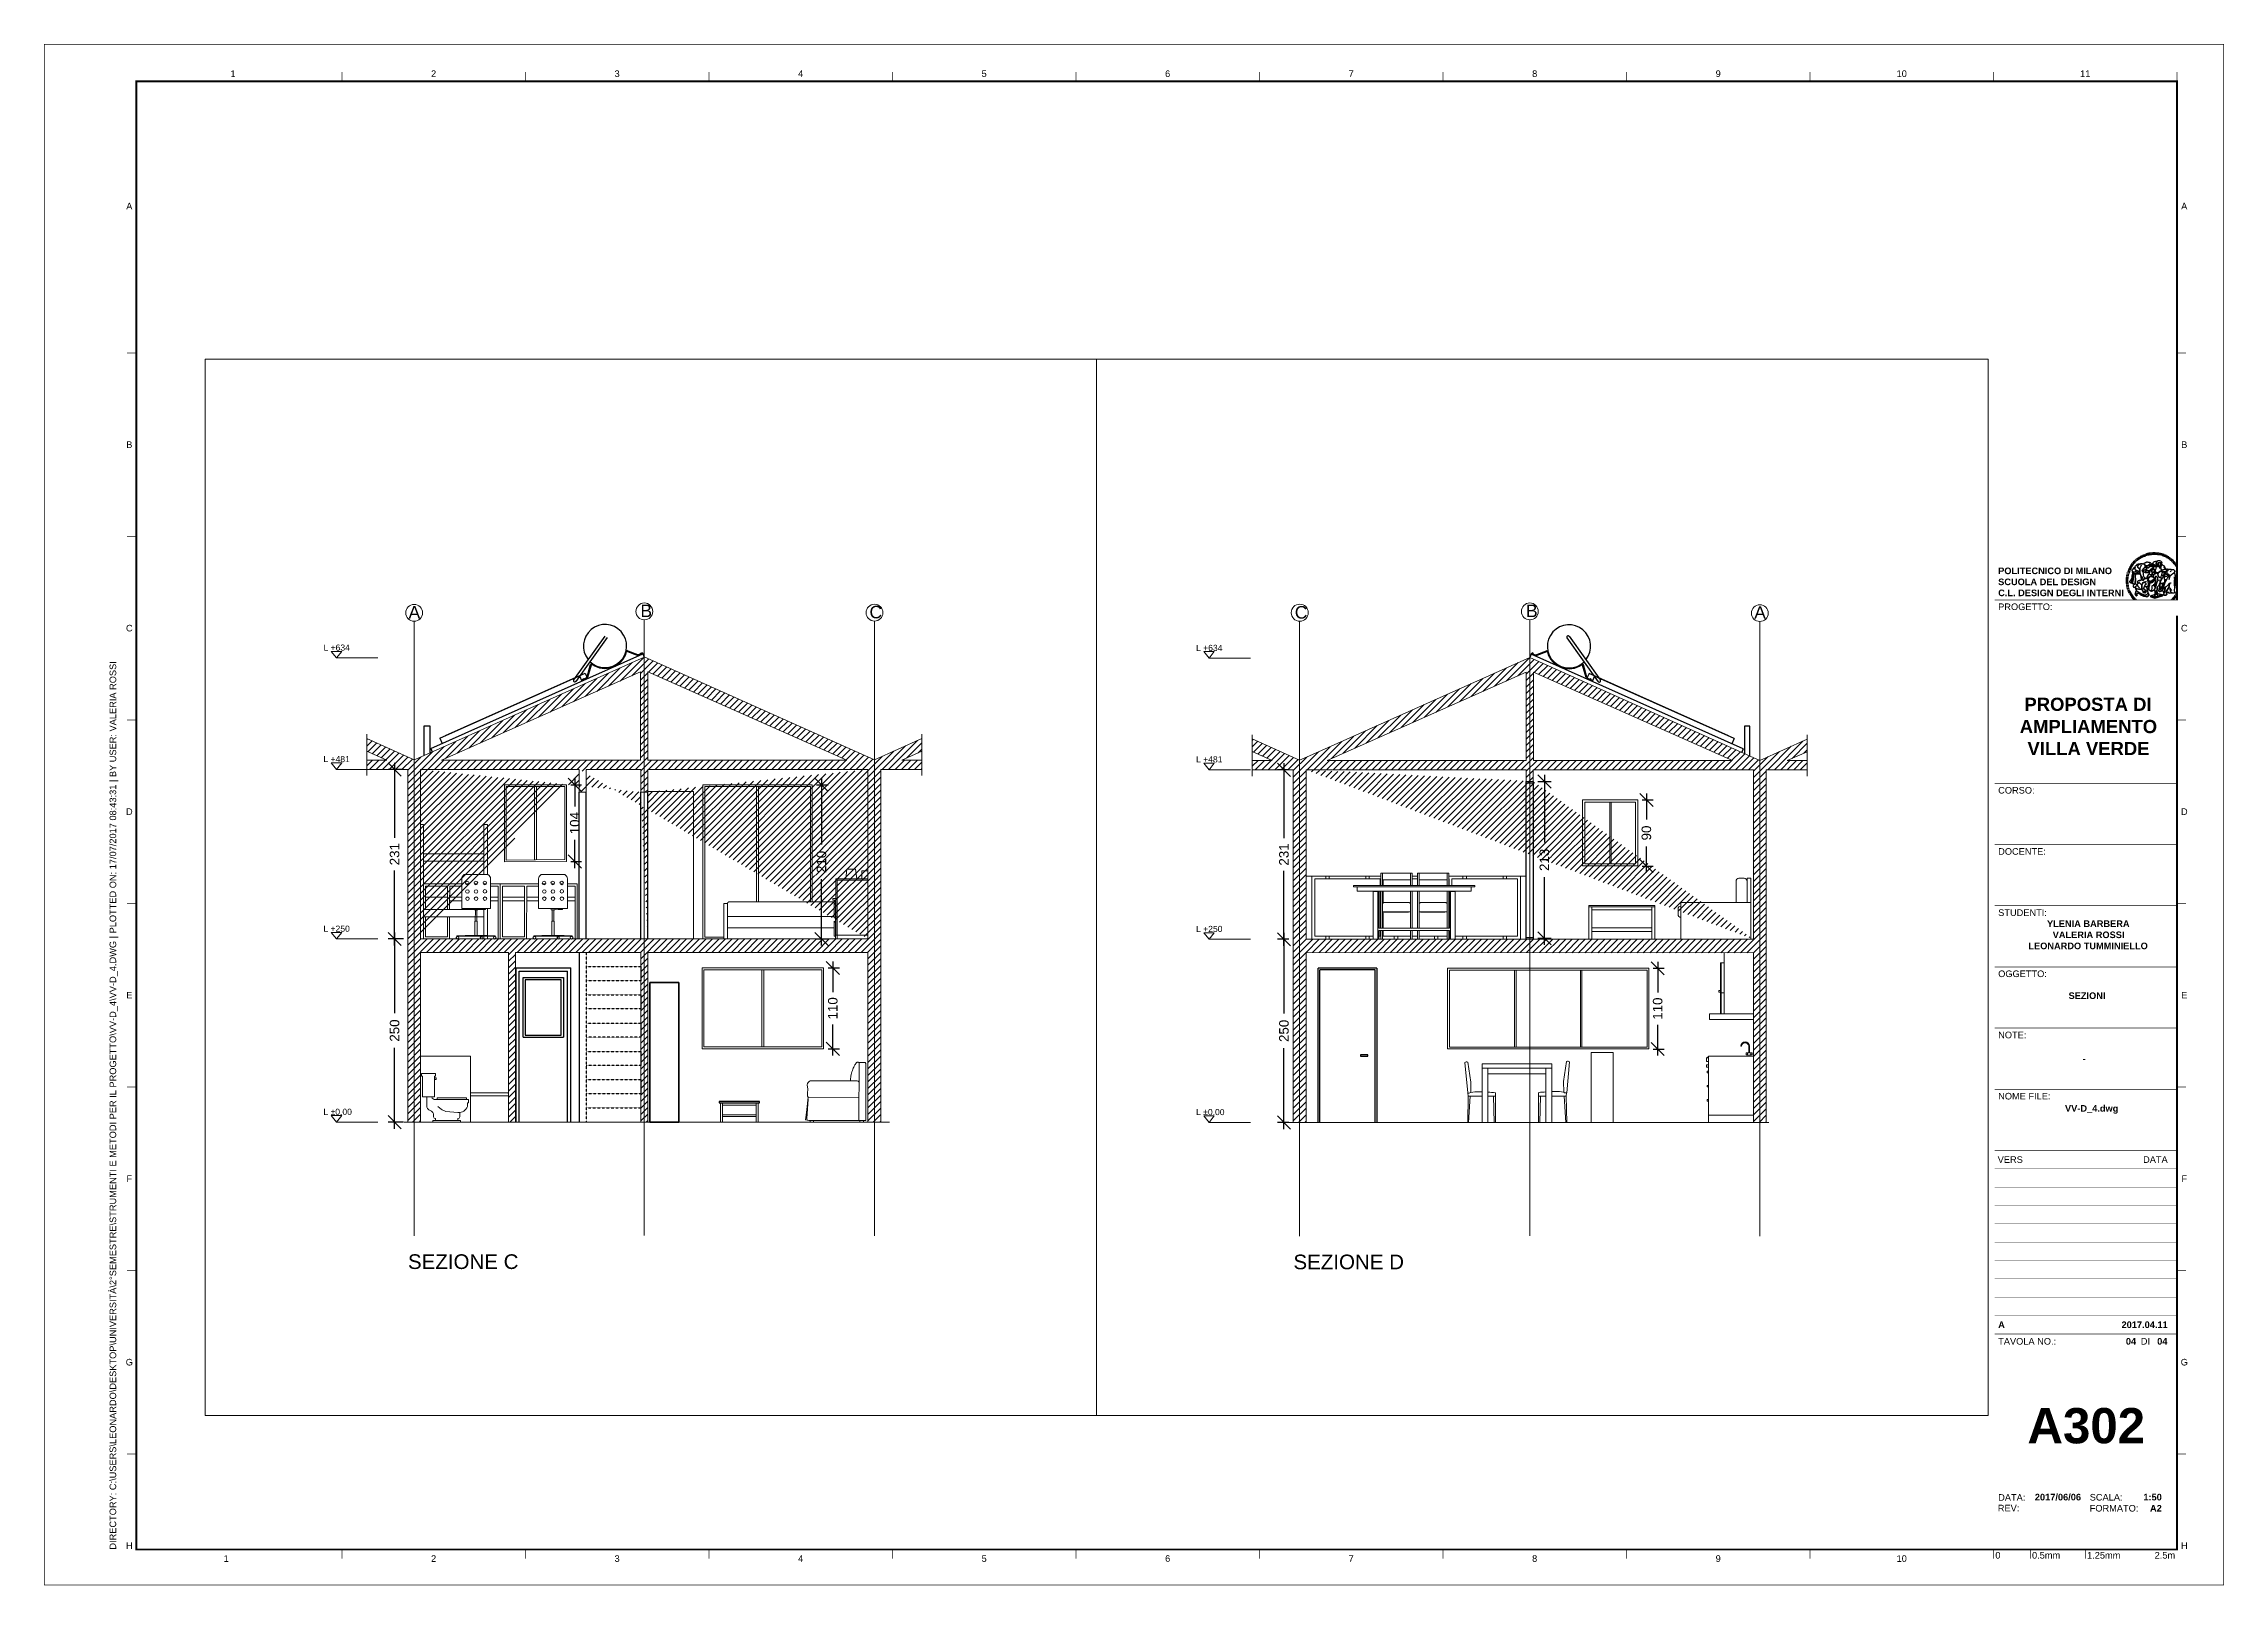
# Paper-space layout 'A302' of a CAD drawing. Header units: inches, sheet in millimetres. Extents: x 0 to 594, y 0 to 420.
# The model-space entities are those that its viewports show. They can reach past a viewport. Long polylines and large blocks are cut down to what shows.
import ezdxf
from ezdxf.enums import TextEntityAlignment as Align

# ---------------------------------------------------------------- set-up
doc = ezdxf.new("R2010")
doc.units = ezdxf.units.IN
doc.header["$MEASUREMENT"] = 0
doc.set_wipeout_variables(frame=1)
doc.linetypes.add('0', pattern=[0])
doc.linetypes.add('NASCOSTA2', pattern=[0.1875, 0.125, -0.0625])
doc.layers.get('DEFPOINTS').update_dxf_attribs({"color": 210})
for name, color, linetype, lineweight in [('A-ANNO-DIMS', 3, 'Continuous', 18), ('A-ANNO-SYMB', 3, 'Continuous', 18), ('A-ANNO-TEXT', 3, 'Continuous', 18), ('A-DETL-MBND', 7, 'Continuous', 18), ('A-DOOR-FULL', 2, 'Continuous', 25), ('A-FURN', 1, 'Continuous', 18), ('A-SECT-MCUT', 13, 'Continuous', 25), ('BALCONE', 9, 'Continuous', 25)]:
    doc.layers.add(name, color=color, linetype=linetype, lineweight=lineweight)
for name, color, linetype in [('FINESTRE', 5, 'Continuous'), ('G-ANNO-LOGO', 3, 'Continuous'), ('G-ANNO-TEXT', 3, 'Continuous'), ('G-ANNO-TTLB', 3, 'Continuous'), ('PROIEZIONE', 11, 'NASCOSTA2')]:
    doc.layers.add(name, color=color, linetype=linetype)
doc.layers.add('G-ANNO-NPLT', color=210, linetype='Continuous', plot=False)
doc.styles.add('ARCH', font='txt')
doc.styles.add('ARIAL', font='arial.ttf')
doc.styles.add('ARIAL-BOLD', font='')
doc.styles.add('E-ARIAL', font='arial.ttf')
doc.styles.get("Standard").update_dxf_attribs({"font": 'arial.ttf'})
doc.styles.get('ARIAL-BOLD').set_extended_font_data('Arial', bold=True)
doc.dimstyles.new('TICK_36', dxfattribs={"dimtxt": 2.6, "dimasz": 3.6, "dimexe": 1.8, "dimexo": 1.2, "dimgap": 1.8, "dimtad": 0, "dimdec": 0, "dimlfac": 100, "dimzin": 0, "dimdsep": 46, "dimtxsty": 'ARIAL', "dimblk": 'OBLIQUE', "dimblk1": 'OBLIQUE', "dimblk2": 'OBLIQUE', "dimcen": 1.8, "dimdle": 1.8, "dimclrd": 256, "dimclrt": 256, "dimadec": 0, "dimazin": 0, "dimtfac": 1, "dimtdec": 0, "dimtmove": 1, "dimatfit": 3, "dimldrblk": 'OPEN90', "dimfxl": 1, "dimtfill": 1, "dimtolj": 1, "dimtzin": 0, "dimarcsym": 0})

psp = doc.layouts.new('A302')

# ---------------------------------------------------------------- texts
at = {"layer": 'A-ANNO-DIMS'}
for s, p in [('L +634', (76.16, 254.68)), ('L +634', (313.91, 254.6)), ('L +481', (76.15, 224.3)), ('L +481', (313.91, 224.23)), ('L +250', (76.15, 178.1)), ('L +250', (313.91, 178.03)), ('L ±0.00', (76.15, 128.2)), ('L ±0.00', (313.91, 128.13))]:
    psp.add_text(s, height=1.668, dxfattribs=at).set_placement(p)
at = {"layer": 'A-ANNO-SYMB', "char_height": 3.41, "attachment_point": 1, "style": 'ARIAL'}
for s, insert in [('A', (99.34, 266.85)), ('B', (162.52, 267.24)), ('C', (224.93, 266.9)), ('C', (340.81, 266.83)), ('B', (403.79, 267.24)), ('A', (465.98, 266.78))]:
    psp.add_mtext_dynamic_manual_height_columns(s, width=37.201, gutter_width=2.5, heights=[0], dxfattribs=dict(at, insert=insert))
at = {"layer": 'A-ANNO-TEXT', "char_height": 4, "attachment_point": 1}
for s, insert in [('SEZIONE C', (99.18, 90.21)), ('SEZIONE D', (340.44, 90.13))]:
    psp.add_mtext_dynamic_manual_height_columns(s, width=74.8555, gutter_width=0.615, heights=[0], dxfattribs=dict(at, insert=insert))
at = {"layer": 'G-ANNO-TEXT', "style": 'ARIAL'}
for s, p in [('1', (51.52, 411.89)), ('2', (106.17, 411.89)), ('3', (156.17, 411.89)), ('4', (206.17, 411.89)), ('5', (256.17, 411.89)), ('6', (306.17, 411.89)), ('7', (356.17, 411.89)), ('8', (406.17, 411.89)), ('9', (456.17, 411.89)), ('10', (506.17, 411.89)), ('11', (556.17, 411.89)), ('A', (23.26, 375.8)), ('A', (583.14, 375.8)), ('B', (23.26, 310.82)), ('B', (583.16, 310.82)), ('C', (23.26, 260.82)), ('D', (23.26, 210.82)), ('E', (23.26, 160.82)), ('F', (23.26, 110.82)), ('G', (23.26, 60.82)), ('G', (583.16, 60.82)), ('H', (23.26, 10.82)), ('1', (49.67, 7.31)), ('2', (106.17, 7.31)), ('3', (156.17, 7.31)), ('4', (206.17, 7.31)), ('5', (256.17, 7.31)), ('6', (306.17, 7.31)), ('7', (356.17, 7.31)), ('8', (406.17, 7.31)), ('9', (456.17, 7.31)), ('10', (506.17, 7.31)), ('H', (583.16, 10.82))]:
    psp.add_text(s, height=1.8, dxfattribs=at).set_placement(p, align=Align.MIDDLE_CENTER)
at = {"layer": 'G-ANNO-TEXT', "insert": (17.88, 9.74), "char_height": 1.8, "attachment_point": 1, "rotation": 90, "style": 'ARIAL'}
psp.add_mtext_dynamic_manual_height_columns('DIRECTORY: C:\\\\USERS\\\\LEONARDO\\\\DESKTOP\\\\UNIVERSITÀ\\\\2°SEMESTRE\\\\STRUMENTI E METODI PER IL PROGETTO\\\\VV-D_4\\\\VV-D_4.DWG | PLOTTED ON: 17/07/2017 08:43:31 | BY USER: VALERIA ROSSI', width=412.209, gutter_width=9, heights=[0], dxfattribs=at)

msp = doc.modelspace()

# ---------------------------------------------------------------- blocks, each defined once
blk = doc.blocks.new('*U1208')
at = {"layer": 'BALCONE', "const_width": 0.18}
for points in [[(0, -2.5), (0, 0)], [(10, 0), (10, -2.5)], [(25, 0), (25, -2.5)]]:
    blk.add_lwpolyline(points, dxfattribs=at)
at = {"layer": 'BALCONE', "style": 'E-ARIAL'}
blk.add_text('0', height=1.8, dxfattribs=at).set_placement((1.2, -0.7), align=Align.TOP_CENTER)
for s, p in [('0.5mm', (10.5, -2.5)), ('1.25mm', (25.5, -2.5))]:
    blk.add_text(s, height=1.8, dxfattribs=at).set_placement(p)
blk.add_text('2.5m', height=1.8, dxfattribs=at).set_placement((49.5, -2.5), align=Align.RIGHT)
blk = doc.blocks.new('logoPolimi')
for p, q in [((-1.49, 1.84), (-1.36, 1.68)), ((-1.41, 1.91), (-1.28, 1.74)), ((-1.32, 1.97), (-1.2, 1.8)), ((-1.22, 2.03), (-1.11, 1.85)), ((-1.13, 2.09), (-1.03, 1.9)), ((-1.03, 2.14), (-0.94, 1.95)), ((-0.93, 2.18), (-0.84, 1.99)), ((-0.83, 2.22), (-0.75, 2.03)), ((-0.72, 2.26), (-0.66, 2.06)), ((-0.61, 2.29), (-0.56, 2.09)), ((-0.51, 2.32), (-0.46, 2.11)), ((-0.4, 2.34), (-0.36, 2.13)), ((-0.29, 2.35), (-0.26, 2.14)), ((-0.18, 2.36), (-0.16, 2.15)), ((-0.07, 2.37), (-0.06, 2.16)), ((0.04, 2.37), (0.04, 2.16)), ((0.15, 2.36), (0.14, 2.16)), ((0.26, 2.36), (0.24, 2.15)), ((0.37, 2.34), (0.34, 2.13)), ((0.48, 2.32), (0.44, 2.12)), ((0.59, 2.3), (0.54, 2.09)), ((0.69, 2.27), (0.63, 2.07)), ((0.8, 2.23), (0.73, 2.03)), ((0.9, 2.19), (0.82, 2)), ((1, 2.15), (0.91, 1.96)), ((1.1, 2.1), (1, 1.91)), ((1.2, 2.04), (1.09, 1.86)), ((1.29, 1.99), (1.18, 1.81)), ((1.38, 1.92), (1.26, 1.75)), ((1.47, 1.86), (1.34, 1.69)), ((-2.37, 0.12), (-2.16, 0.11)), ((-2.37, 0.01), (-2.16, 0.01)), ((-2.36, 0.23), (-2.15, 0.21)), ((-2.35, 0.34), (-2.14, 0.31)), ((-2.33, 0.45), (-2.12, 0.41)), ((-2.3, 0.55), (-2.1, 0.51)), ((-2.28, 0.66), (-2.07, 0.6)), ((-2.24, 0.77), (-2.04, 0.7)), ((-2.2, 0.87), (-2.01, 0.79)), ((-2.16, 0.97), (-1.97, 0.89)), ((-2.11, 1.07), (-1.93, 0.98)), ((-2.06, 1.17), (-1.88, 1.07)), ((-2.01, 1.26), (-1.83, 1.15)), ((-1.94, 1.36), (-1.77, 1.24)), ((-1.88, 1.45), (-1.71, 1.32)), ((-1.84, 0.03), (-1.82, 0.35)), ((-1.81, 1.53), (-1.65, 1.4)), ((-1.74, 1.61), (-1.58, 1.47)), ((-1.73, 0.59), (-1.73, 0.59)), ((-1.73, 0.59), (-1.73, 0.59)), ((-1.66, 1.69), (-1.51, 1.54)), ((-1.65, 0.57), (-1.65, 0.57)), ((-1.59, 1.12), (-1.59, 1.12)), ((-1.58, 1.77), (-1.44, 1.61)), ((-1.51, 0.55), (-1.51, 0.55)), ((-1.51, 0.55), (-1.51, 0.55)), ((-1.31, 0.79), (-1.21, 0.75)), ((-1.21, 0.75), (-1.31, 0.79)), ((-1.21, 0.75), (-1.31, 0.79)), ((-1.21, 0.75), (-1.21, 0.75)), ((-1.21, 0.75), (-1.21, 0.75)), ((-1.19, 0.76), (-1.19, 0.76)), ((-1.19, 0.76), (-1.19, 0.76)), ((-1.17, 0.99), (-1.18, 0.99)), ((-1.18, 0.99), (-1.17, 0.99)), ((-1.16, 0.57), (-1.16, 0.57)), ((-1.16, 0.57), (-1.16, 0.57)), ((-1.1, 0.01), (-0.99, 0.06)), ((-0.99, 0.06), (-1.1, 0.01)), ((-0.99, 0.06), (-1.1, 0.01)), ((-0.99, 0.06), (-0.99, 0.06)), ((-0.99, 0.06), (-0.99, 0.06)), ((-0.97, 0.79), (-0.98, 0.79)), ((-0.89, 0.84), (-0.97, 0.79)), ((-0.97, 0.79), (-0.89, 0.84)), ((-0.96, 1.41), (-0.96, 1.41)), ((-0.96, 1.41), (-0.96, 1.41)), ((-0.89, 0.84), (-0.82, 0.87)), ((-0.82, 0.87), (-0.89, 0.84)), ((-0.89, 0.84), (-0.82, 0.87)), ((-0.88, 0.83), (-0.89, 0.84)), ((-0.85, 1.39), (-0.85, 1.39)), ((-0.85, 1.39), (-0.85, 1.39)), ((-0.84, 0.14), (-0.84, 0.14)), ((-0.77, 1.08), (-0.78, 1.08)), ((-0.78, 1.08), (-0.77, 1.08)), ((-0.61, 1.12), (-0.77, 1.08)), ((-0.77, 1.08), (-0.61, 1.12)), ((-0.77, 1.08), (-0.61, 1.12)), ((-0.75, 1.3), (-0.76, 1.29)), ((-0.76, 1.29), (-0.75, 1.3)), ((-0.65, 0.99), (-0.7, 0.96)), ((-0.69, 0.18), (-0.68, 0.18)), ((-0.66, 0.93), (-0.66, 0.93)), ((-0.66, 0.93), (-0.64, 0.93)), ((-0.66, 0.93), (-0.66, 0.93)), ((-0.66, 0.93), (-0.66, 0.93)), ((-0.63, 1.01), (-0.63, 1.01)), ((-0.63, 1.01), (-0.62, 1.01)), ((-0.63, 0.66), (-0.63, 0.66)), ((-0.6, 1.12), (-0.61, 1.12)), ((-0.61, 1.12), (-0.6, 1.12)), ((-0.61, 1.12), (-0.6, 1.12)), ((-0.61, 0.86), (-0.57, 0.85)), ((-0.57, 0.85), (-0.61, 0.86)), ((-0.61, 0.86), (-0.57, 0.85)), ((-0.53, 1.08), (-0.6, 1.12)), ((-0.6, 1.12), (-0.6, 1.11)), ((-0.6, 1.12), (-0.53, 1.08)), ((-0.57, 0.8), (-0.59, 0.8)), ((-0.57, 0.85), (-0.53, 0.84)), ((-0.57, 0.85), (-0.57, 0.85)), ((-0.57, 0.85), (-0.57, 0.85)), ((-0.57, 0.85), (-0.53, 0.84)), ((-0.56, 0.29), (-0.49, 0.48)), ((-0.56, 0.14), (-0.56, 0.29)), ((-0.5, 0.11), (-0.56, 0.14)), ((-0.53, 0.84), (-0.51, 0.84)), ((-0.53, 0.84), (-0.51, 0.84)), ((-0.53, 0.84), (-0.53, 0.84)), ((-0.51, 0.11), (-0.51, 0.11)), ((-0.51, 0.11), (-0.51, 0.11)), ((-0.34, 0.33), (-0.5, 0.11)), ((-0.49, 0.48), (-0.41, 0.55)), ((-0.42, 0.8), (-0.47, 0.79)), ((-0.42, 0.8), (-0.47, 0.79)), ((-0.47, 0.79), (-0.45, 0.76)), ((-0.47, 0.79), (-0.45, 0.76)), ((-0.45, 1.14), (-0.42, 1.11)), ((-0.42, 1.26), (-0.36, 1.22)), ((-0.41, 0.55), (-0.34, 0.49)), ((-0.4, 1.37), (-0.38, 1.38)), ((-0.39, 1.37), (-0.4, 1.37)), ((-0.35, 1.33), (-0.4, 1.37)), ((-0.39, 1.24), (-0.4, 1.23)), ((-0.38, 1.14), (-0.38, 1.14)), ((-0.34, 0.49), (-0.09, 0.48)), ((-0.16, 0.32), (-0.34, 0.33)), ((-0.14, 0.32), (-0.31, 0.34)), ((-0.28, 1.3), (-0.29, 1.3)), ((-0.28, 1.3), (-0.28, 1.3)), ((-0.16, 1.24), (-0.16, 1.25)), ((-0.16, 1.25), (-0.16, 1.25)), ((-0.16, 0.49), (-0.14, 0.64)), ((-0.06, 0.27), (-0.16, 0.32)), ((-0.1, 0.88), (-0.09, 0.87)), ((-0.08, 1.37), (-0.08, 1.38)), ((-0.08, 1.23), (-0.05, 1.21)), ((-0.05, 1.21), (-0.08, 1.23)), ((-0.08, 1.23), (-0.05, 1.21)), ((-0.03, 0.26), (-0.06, 0.27)), ((-0.05, 1.21), (-0.04, 1.21)), ((-0.04, 1.21), (-0.05, 1.21)), ((-0.04, 1.21), (-0.04, 1.21)), ((-0.04, 1.21), (-0.04, 1.21)), ((-0.04, 0.48), (-0.03, 0.26)), ((0.03, 1.15), (0.03, 1.15)), ((0.03, 0.66), (0.03, 0.67)), ((0.07, 0.58), (0.07, 0.57)), ((0.1, 1.18), (0.1, 1.18)), ((0.1, 0.84), (0.1, 0.84)), ((0.13, 1.32), (0.17, 1.19)), ((0.14, 0.71), (0.34, 0.65)), ((0.31, 0.56), (0.17, 0.63)), ((0.27, 1.61), (0.27, 1.61)), ((0.27, 1.61), (0.27, 1.61)), ((0.27, 1.61), (0.27, 1.61)), ((0.29, 1.29), (0.29, 1.29)), ((0.29, 1.29), (0.29, 1.29)), ((0.29, 1.29), (0.29, 1.29)), ((0.29, 1.29), (0.29, 1.29)), ((0.33, 0.49), (0.34, 0.49)), ((0.33, 0.03), (0.35, 0.03)), ((0.33, 0.03), (0.35, 0.03)), ((0.34, 0.65), (0.34, 0.64)), ((0.35, 0.03), (0.57, 0.06)), ((0.35, 0.03), (0.57, 0.06)), ((0.35, 0.03), (0.35, 0.03)), ((0.35, 0.03), (0.35, 0.03)), ((0.38, 1.36), (0.37, 1.35)), ((0.38, 0.34), (0.37, 0.34)), ((0.38, 0.34), (0.38, 0.34)), ((0.43, 0.67), (0.39, 0.64)), ((0.49, 1.05), (0.51, 1.13)), ((0.51, 1.13), (0.49, 1.05)), ((0.49, 1.05), (0.51, 1.13)), ((0.51, 1.31), (0.5, 1.29)), ((0.51, 1.13), (0.52, 1.23)), ((0.52, 1.23), (0.51, 1.23)), ((0.51, 1.23), (0.52, 1.23)), ((0.52, 1.23), (0.51, 1.13)), ((0.51, 1.13), (0.52, 1.23)), ((0.52, 1.24), (0.6, 1.37)), ((0.52, 1.23), (0.6, 1.36)), ((0.6, 1.36), (0.52, 1.23)), ((0.52, 1.23), (0.52, 1.23)), ((0.52, 1.23), (0.52, 1.24)), ((0.52, 1.23), (0.52, 1.23)), ((0.55, 1.07), (0.53, 1.06)), ((0.53, 1.04), (0.53, 1.06)), ((0.53, 1.05), (0.53, 1.04)), ((0.54, 0.3), (0.63, 0.32)), ((0.54, -0.08), (0.61, 0.06)), ((0.61, 0.06), (0.54, -0.08)), ((0.54, -0.08), (0.61, 0.06)), ((0.56, 0.19), (0.59, 0.21)), ((0.57, 1.07), (0.57, 1.07)), ((0.57, 1.07), (0.57, 1.07)), ((0.57, 1.07), (0.57, 1.07)), ((0.57, 1.07), (0.57, 1.07)), ((0.57, 1.07), (0.57, 1.07)), ((0.57, 1.07), (0.57, 1.07)), ((0.57, 1.07), (0.57, 1.07)), ((0.58, 0.3), (0.59, 0.29)), ((0.59, 0.78), (0.59, 0.79)), ((0.59, 0.79), (0.59, 0.79)), ((0.59, 0.79), (0.59, 0.79)), ((0.59, 0.79), (0.59, 0.78)), ((0.61, 0.06), (0.6, 0.07)), ((0.6, 0.07), (0.61, 0.06)), ((0.61, 0.06), (0.61, 0.07)), ((0.62, 0.21), (0.65, 0.22)), ((0.64, 1.37), (0.65, 1.37)), ((0.69, 0.86), (0.68, 0.86)), ((0.68, 0.86), (0.69, 0.86)), ((0.68, 0.76), (0.68, 0.76)), ((0.76, 0.26), (0.76, 0.26)), ((0.82, 0.35), (0.84, 0.36)), ((0.82, 0.35), (0.82, 0.35)), ((0.84, 0.36), (0.84, 0.37)), ((0.85, 0.34), (1.05, 0.35)), ((0.93, 1.05), (0.93, 1.05)), ((0.93, 1.05), (0.93, 1.05)), ((0.93, 1.05), (0.93, 1.04)), ((0.93, 1.05), (0.93, 1.05)), ((0.97, 0.66), (0.96, 0.66)), ((1.01, 0.97), (0.98, 0.96)), ((1.17, 0.96), (1.17, 0.95)), ((1.17, 0.95), (1.17, 0.95)), ((1.34, 0.37), (1.26, 0.04)), ((1.27, 0.37), (1.27, 0.38)), ((1.28, 0.95), (1.28, 0.95)), ((1.37, 0.73), (1.46, 0.81)), ((1.41, 0.4), (1.41, 0.41)), ((1.56, 1.79), (1.42, 1.63)), ((1.64, 1.71), (1.49, 1.56)), ((1.49, 0.9), (1.57, 0.92)), ((1.72, 1.63), (1.56, 1.49)), ((1.67, 0.6), (1.57, 0.53)), ((1.79, 1.55), (1.63, 1.41)), ((1.86, 1.47), (1.7, 1.34)), ((1.93, 1.38), (1.76, 1.26)), ((1.99, 1.29), (1.81, 1.17)), ((2.05, 1.19), (1.87, 1.09)), ((2.1, 1.1), (1.92, 1)), ((2.15, 1), (1.96, 0.91)), ((2.19, 0.9), (2, 0.82)), ((2.23, 0.79), (2.04, 0.72)), ((2.27, 0.69), (2.07, 0.63)), ((2.3, 0.58), (2.09, 0.53)), ((2.32, 0.47), (2.12, 0.43)), ((2.34, 0.37), (2.13, 0.33)), ((2.36, 0.26), (2.15, 0.23)), ((2.37, 0.15), (2.16, 0.13)), ((2.37, 0.04), (2.16, 0.03)), ((-2.37, -0.1), (-2.16, -0.09)), ((-2.36, -0.21), (-2.15, -0.19)), ((-2.35, -0.32), (-2.14, -0.29)), ((-2.33, -0.43), (-2.12, -0.39)), ((-2.31, -0.54), (-2.1, -0.49)), ((-2.28, -0.65), (-2.08, -0.59)), ((-2.25, -0.75), (-2.05, -0.69)), ((-2.21, -0.86), (-2.02, -0.78)), ((-2.17, -0.96), (-1.98, -0.87)), ((-2.12, -1.06), (-1.93, -0.96)), ((-2.07, -1.16), (-1.89, -1.05)), ((-2.04, -0.15), (-1.97, -0.2)), ((-2.01, -1.25), (-1.84, -1.14)), ((-1.95, -1.34), (-1.78, -1.22)), ((-1.89, -1.43), (-1.72, -1.31)), ((-1.82, -1.52), (-1.66, -1.38)), ((-1.75, -1.6), (-1.59, -1.46)), ((-1.67, -1.68), (-1.52, -1.53)), ((-1.58, -0.12), (-1.6, -0.18)), ((-1.6, -0.18), (-1.58, -0.28)), ((-1.57, -0.54), (-1.59, -0.54)), ((-1.59, -0.54), (-1.59, -0.54)), ((-1.59, -1.76), (-1.45, -1.6)), ((-1.56, -0.32), (-1.56, -0.31)), ((-1.56, -0.31), (-1.56, -0.31)), ((-1.53, -0.65), (-1.53, -0.65)), ((-1.53, -0.65), (-1.53, -0.65)), ((-1.51, -1.83), (-1.37, -1.67)), ((-1.48, -0.86), (-1.48, -0.85)), ((-1.42, -0.37), (-1.42, -0.37)), ((-1.42, -1.9), (-1.29, -1.73)), ((-1.38, -0.46), (-1.38, -0.46)), ((-1.33, -1.96), (-1.21, -1.79)), ((-1.31, -0.24), (-1.31, -0.23)), ((-1.31, -0.23), (-1.31, -0.24)), ((-1.23, -0.19), (-1.23, -0.19)), ((-1.23, -0.19), (-1.23, -0.19)), ((-1.23, -0.19), (-1.23, -0.19)), ((-1.23, -0.19), (-1.23, -0.19)), ((-1.01, -0.39), (-1.02, -0.39)), ((-1.02, -0.39), (-1.01, -0.39)), ((-1.02, -0.7), (-1.02, -0.7)), ((-1.02, -0.7), (-1.02, -0.7)), ((-1.02, -0.7), (-1.02, -0.7)), ((-0.79, -0.51), (-0.83, -0.58)), ((-0.83, -0.58), (-0.79, -0.51)), ((-0.83, -0.58), (-0.79, -0.51)), ((-0.78, -1.05), (-0.83, -0.94)), ((-0.83, -0.94), (-0.78, -1.05)), ((-0.83, -0.94), (-0.83, -0.94)), ((-0.83, -0.94), (-0.78, -1.05)), ((-0.82, -1.23), (-0.82, -1.23)), ((-0.82, -1.23), (-0.77, -1.23)), ((-0.77, -1.23), (-0.82, -1.23)), ((-0.82, -1.23), (-0.82, -1.23)), ((-0.77, -1.23), (-0.82, -1.23)), ((-0.75, -0.96), (-0.8, -0.89)), ((-0.8, -0.89), (-0.79, -0.92)), ((-0.79, -0.92), (-0.8, -0.89)), ((-0.8, -0.89), (-0.75, -0.96)), ((-0.79, -0.92), (-0.8, -0.89)), ((-0.8, -0.89), (-0.8, -0.89)), ((-0.8, -0.89), (-0.75, -0.96)), ((-0.79, -0.92), (-0.78, -0.95)), ((-0.78, -0.95), (-0.79, -0.92)), ((-0.78, -0.95), (-0.79, -0.92)), ((-0.77, -0.49), (-0.78, -0.48)), ((-0.78, -0.48), (-0.77, -0.49)), ((-0.78, -0.95), (-0.76, -1)), ((-0.76, -1), (-0.78, -0.95)), ((-0.76, -1), (-0.78, -0.95)), ((-0.71, -0.89), (-0.75, -0.87)), ((-0.75, -0.87), (-0.71, -0.89)), ((-0.75, -0.87), (-0.71, -0.89)), ((-0.72, -1.01), (-0.75, -0.96)), ((-0.75, -0.96), (-0.72, -1.01)), ((-0.75, -0.96), (-0.72, -1.01)), ((-0.64, -0.93), (-0.71, -0.89)), ((-0.71, -0.89), (-0.64, -0.93)), ((-0.71, -0.89), (-0.64, -0.93)), ((-0.66, -0.53), (-0.66, -0.53)), ((-0.66, -0.53), (-0.66, -0.53)), ((-0.66, -0.53), (-0.66, -0.53)), ((-0.39, -0.81), (-0.51, -0.69)), ((-0.51, -1.04), (-0.5, -1.04)), ((-0.48, -0.42), (-0.48, -0.42)), ((-0.48, -0.42), (-0.48, -0.42)), ((-0.48, -0.42), (-0.48, -0.42)), ((-0.41, -0.51), (-0.41, -0.51)), ((-0.38, -0.05), (-0.39, -0.12)), ((-0.39, -0.12), (-0.37, -0.1)), ((-0.35, -0.14), (-0.37, -0.08)), ((-0.37, -0.09), (-0.37, -0.09)), ((-0.33, -0.12), (-0.35, -0.14)), ((-0.32, -0.14), (-0.35, -0.14)), ((-0.35, -0.18), (-0.34, -0.22)), ((-0.34, -0.08), (-0.29, -0.16)), ((-0.34, -0.22), (-0.34, -0.22)), ((-0.27, -0.17), (-0.32, -0.14)), ((-0.25, -0.91), (-0.26, -0.9)), ((-0.26, -1.29), (0.1, -1.2)), ((0.1, -1.2), (-0.26, -1.29)), ((0.08, -1.4), (-0.26, -1.29)), ((-0.26, -1.29), (0.08, -1.4)), ((-0.26, -1.38), (-0.26, -1.29)), ((-0.26, -1.29), (-0.26, -1.29)), ((-0.26, -1.29), (-0.26, -1.38)), ((-0.26, -1.29), (0.08, -1.4)), ((-0.26, -1.29), (-0.26, -1.29)), ((0.08, -1.49), (-0.26, -1.38)), ((-0.26, -1.38), (0.09, -1.49)), ((-0.14, -0.15), (-0.16, -0.13)), ((-0.11, -0.04), (-0.12, -0.05)), ((-0.04, -0.41), (-0.01, -0.44)), ((-0.01, -0.44), (-0.04, -0.41)), ((-0.04, -0.41), (-0.01, -0.44)), ((0.07, -0.84), (0.07, -0.84)), ((0.07, -0.84), (0.07, -0.84)), ((0.1, -1.2), (0.08, -1.32)), ((0.08, -1.32), (0.13, -1.2)), ((0.08, -1.4), (0.72, -1.22)), ((0.72, -1.22), (0.08, -1.4)), ((0.08, -1.4), (0.72, -1.22)), ((0.72, -1.31), (0.08, -1.49)), ((0.08, -1.44), (0.08, -1.4)), ((0.08, -1.4), (0.08, -1.44)), ((0.08, -1.4), (0.08, -1.49)), ((0.08, -1.49), (0.08, -1.44)), ((0.08, -1.44), (0.08, -1.44)), ((0.08, -1.44), (0.08, -1.45)), ((0.08, -1.45), (0.08, -1.46)), ((0.08, -1.46), (0.08, -1.49)), ((0.1, -1.01), (0.09, -0.86)), ((0.1, -1.01), (0.09, -0.86)), ((0.09, -1.49), (0.72, -1.31)), ((0.1, -1.2), (0.12, -1.04)), ((0.12, -1.04), (0.1, -1.2)), ((0.13, -1.2), (0.1, -1.2)), ((0.1, -1.2), (0.13, -1.2)), ((0.13, -1.2), (0.1, -1.2)), ((0.1, -1.2), (0.1, -1.2)), ((0.11, -0.44), (0.11, -0.44)), ((0.11, -0.44), (0.11, -0.44)), ((0.12, -0.21), (0.12, -0.21)), ((0.12, -0.21), (0.12, -0.21)), ((0.12, -0.21), (0.12, -0.21)), ((0.12, -0.21), (0.12, -0.21)), ((0.12, -0.21), (0.12, -0.21)), ((0.12, -0.21), (0.12, -0.21)), ((0.12, -0.21), (0.12, -0.21)), ((0.12, -0.21), (0.12, -0.21)), ((0.12, -0.21), (0.12, -0.21)), ((0.12, -0.21), (0.12, -0.21)), ((0.12, -0.21), (0.12, -0.21)), ((0.12, -0.21), (0.12, -0.21)), ((0.12, -0.21), (0.12, -0.21)), ((0.12, -0.56), (0.14, -0.53)), ((0.14, -0.53), (0.12, -0.56)), ((0.12, -0.56), (0.14, -0.53)), ((0.12, -1.04), (0.12, -1.04)), ((0.12, -1.04), (0.12, -1.04)), ((0.12, -1.04), (0.12, -1.04)), ((0.21, -0.99), (0.13, -1.2)), ((0.13, -1.2), (0.21, -0.99)), ((0.36, -1.14), (0.13, -1.2)), ((0.13, -1.2), (0.26, -1.17)), ((0.14, -0.53), (0.16, -0.49)), ((0.16, -0.49), (0.14, -0.53)), ((0.14, -0.53), (0.16, -0.49)), ((0.16, -0.49), (0.16, -0.49)), ((0.16, -0.49), (0.16, -0.49)), ((0.28, -1.19), (0.21, -0.99)), ((0.21, -0.99), (0.31, -1.27)), ((0.24, -0.17), (0.24, -0.16)), ((0.24, -0.16), (0.24, -0.17)), ((0.25, -0.84), (0.25, -0.88)), ((0.25, -0.88), (0.25, -0.84)), ((0.25, -0.88), (0.25, -0.84)), ((0.25, -0.88), (0.29, -1.17)), ((0.26, -0.88), (0.25, -0.88)), ((0.31, -1.27), (0.25, -0.88)), ((0.26, -1.17), (0.28, -1.16)), ((0.28, -1.16), (0.36, -1.14)), ((0.29, -1.17), (0.28, -1.19)), ((0.36, -1.14), (0.72, -1.22)), ((0.72, -1.22), (0.36, -1.14)), ((0.49, -0.31), (0.49, -0.31)), ((0.49, -0.31), (0.49, -0.31)), ((0.5, -0.27), (0.5, -0.27)), ((0.51, -0.27), (0.51, -0.27)), ((0.72, -0.81), (0.75, -0.89)), ((0.72, -1.22), (0.72, -1.31)), ((0.72, -1.31), (0.72, -1.22)), ((0.74, -0.23), (0.74, -0.23)), ((0.74, -0.23), (0.75, -0.24)), ((0.75, -0.23), (0.75, -0.23)), ((0.86, -0.25), (0.82, -0.34)), ((0.87, -0.22), (0.86, -0.23)), ((0.87, -0.22), (0.86, -0.25)), ((0.96, -0.58), (0.96, -0.57)), ((1.05, -1.05), (1.04, -1.05)), ((1.28, -2), (1.17, -1.82)), ((1.37, -1.93), (1.25, -1.76)), ((1.31, -0.27), (1.3, -0.26)), ((1.3, -0.26), (1.3, -0.26)), ((1.3, -0.26), (1.3, -0.26)), ((1.3, -0.26), (1.31, -0.27)), ((1.3, -0.26), (1.3, -0.26)), ((1.46, -1.87), (1.33, -1.7)), ((1.54, -1.8), (1.41, -1.64)), ((1.63, -1.72), (1.48, -1.57)), ((1.71, -1.65), (1.55, -1.5)), ((1.78, -1.57), (1.62, -1.43)), ((1.85, -1.48), (1.69, -1.35)), ((1.92, -1.39), (1.75, -1.27)), ((1.98, -1.3), (1.81, -1.19)), ((2.04, -1.21), (1.86, -1.1)), ((2.09, -1.11), (1.91, -1.01)), ((2.14, -1.01), (1.95, -0.92)), ((2.19, -0.91), (1.99, -0.83)), ((2.23, -0.81), (2.03, -0.74)), ((2.26, -0.7), (2.06, -0.64)), ((2.29, -0.6), (2.09, -0.55)), ((2.32, -0.49), (2.11, -0.45)), ((2.34, -0.38), (2.13, -0.35)), ((2.35, -0.27), (2.15, -0.25)), ((2.37, -0.08), (2.16, -0.07)), ((2.36, -0.16), (2.16, -0.15)), ((-1.24, -2.02), (-1.13, -1.84)), ((-1.14, -2.08), (-1.04, -1.89)), ((-1.04, -2.13), (-0.95, -1.94)), ((-0.94, -2.18), (-0.86, -1.98)), ((-0.84, -2.22), (-0.77, -2.02)), ((-0.74, -2.25), (-0.67, -2.05)), ((-0.63, -2.29), (-0.57, -2.08)), ((-0.52, -2.31), (-0.48, -2.11)), ((-0.42, -2.33), (-0.38, -2.13)), ((-0.31, -2.35), (-0.28, -2.14)), ((-0.2, -2.36), (-0.18, -2.15)), ((-0.09, -2.37), (-0.08, -2.16)), ((0.03, -2.37), (0.02, -2.16)), ((0.14, -2.37), (0.12, -2.16)), ((0.25, -2.36), (0.22, -2.15)), ((0.35, -2.34), (0.32, -2.14)), ((0.46, -2.32), (0.42, -2.12)), ((0.57, -2.3), (0.52, -2.1)), ((0.68, -2.27), (0.62, -2.07)), ((0.78, -2.24), (0.71, -2.04)), ((0.89, -2.2), (0.81, -2)), ((0.99, -2.15), (0.9, -1.96)), ((1.09, -2.11), (0.99, -1.92)), ((1.19, -2.05), (1.08, -1.87))]:
    blk.add_line(p, q)
for points in [[(-1.9, 0.12), (-1.94, 0.02), (-2.05, -0.09), (-2.05, -0.09)], [(-1.86, 0.38), (-1.86, 0.38), (-1.87, 0.19), (-1.9, 0.12)], [(-1.76, 0.6), (-1.76, 0.6), (-1.84, 0.57), (-1.86, 0.38)], [(-1.86, -0.04), (-1.84, 0.02), (-1.84, 0.03), (-1.84, 0.03)], [(-1.82, 0.78), (-1.83, 0.8), (-1.85, 0.86), (-1.83, 0.88)], [(-1.82, 0.78), (-1.83, 0.8), (-1.85, 0.86), (-1.83, 0.88)], [(-1.83, 0.88), (-1.81, 0.9), (-1.76, 0.96), (-1.76, 0.96)], [(-1.83, 0.88), (-1.81, 0.9), (-1.76, 0.96), (-1.76, 0.96)], [(-1.76, 0.6), (-1.83, 0.7), (-1.78, 0.74), (-1.78, 0.74)], [(-1.78, 0.74), (-1.79, 0.74), (-1.83, 0.7), (-1.76, 0.6)], [(-1.78, 0.74), (-1.8, 0.76), (-1.81, 0.78), (-1.82, 0.78)], [(-1.78, 0.74), (-1.8, 0.76), (-1.81, 0.78), (-1.82, 0.78)], [(-1.82, 0.35), (-1.81, 0.5), (-1.73, 0.59), (-1.73, 0.59)], [(-1.82, -0.19), (-1.73, -0.07), (-1.75, 0.14), (-1.75, 0.3)], [(-1.75, 0.33), (-1.75, 0.17), (-1.73, -0.05), (-1.8, -0.17)], [(-1.78, 0.74), (-1.75, 0.72), (-1.72, 0.69), (-1.68, 0.7)], [(-1.68, 0.7), (-1.72, 0.69), (-1.75, 0.72), (-1.78, 0.74)], [(-1.68, 0.7), (-1.72, 0.69), (-1.75, 0.72), (-1.78, 0.74)], [(-1.78, 0.74), (-1.78, 0.74), (-1.78, 0.74), (-1.78, 0.74)], [(-1.76, 0.96), (-1.68, 1.1), (-1.59, 1.12), (-1.59, 1.12)], [(-1.76, 0.96), (-1.68, 1.1), (-1.6, 1.12), (-1.6, 1.12)], [(-1.73, 0.59), (-1.74, 0.59), (-1.75, 0.6), (-1.76, 0.6)], [(-1.73, 0.59), (-1.74, 0.59), (-1.75, 0.6), (-1.76, 0.6)], [(-1.75, 0.3), (-1.76, 0.47), (-1.65, 0.57), (-1.65, 0.57)], [(-1.65, 0.57), (-1.65, 0.57), (-1.76, 0.5), (-1.75, 0.33)], [(-1.65, 0.57), (-1.68, 0.58), (-1.7, 0.58), (-1.73, 0.59)], [(-1.65, 0.57), (-1.68, 0.58), (-1.7, 0.58), (-1.73, 0.59)], [(-1.5, 0.71), (-1.53, 0.74), (-1.61, 0.71), (-1.68, 0.7)], [(-1.68, 0.7), (-1.61, 0.71), (-1.53, 0.73), (-1.5, 0.71)], [(-1.5, 0.71), (-1.53, 0.73), (-1.61, 0.71), (-1.68, 0.7)], [(-1.51, 0.55), (-1.56, 0.56), (-1.61, 0.56), (-1.65, 0.57)], [(-1.65, 0.57), (-1.61, 0.56), (-1.56, 0.56), (-1.51, 0.55)], [(-1.51, 0.55), (-1.56, 0.56), (-1.61, 0.56), (-1.65, 0.57)], [(-1.59, 1.12), (-1.6, 1.06), (-1.61, 0.99), (-1.61, 0.97)], [(-1.61, 0.97), (-1.61, 0.99), (-1.6, 1.06), (-1.59, 1.12)], [(-1.61, 0.97), (-1.61, 0.99), (-1.6, 1.06), (-1.59, 1.12)], [(-1.61, 0.97), (-1.61, 0.95), (-1.56, 0.88), (-1.54, 0.87)], [(-1.54, 0.87), (-1.56, 0.88), (-1.61, 0.95), (-1.61, 0.97)], [(-1.54, 0.87), (-1.56, 0.88), (-1.61, 0.96), (-1.61, 0.97)], [(-1.59, 1.12), (-1.59, 1.13), (-1.59, 1.15), (-1.58, 1.16)], [(-1.59, 1.12), (-1.59, 1.13), (-1.59, 1.15), (-1.58, 1.16)], [(-1.58, 1.16), (-1.57, 1.21), (-1.52, 1.23), (-1.49, 1.25)], [(-1.58, 1.16), (-1.57, 1.21), (-1.52, 1.23), (-1.49, 1.25)], [(-1.58, 0.36), (-1.58, 0.48), (-1.51, 0.55), (-1.51, 0.55)], [(-1.51, 0.55), (-1.51, 0.55), (-1.58, 0.48), (-1.58, 0.36)], [(-1.51, 0.55), (-1.51, 0.55), (-1.58, 0.48), (-1.58, 0.36)], [(-1.55, 0.04), (-1.55, 0.08), (-1.58, 0.25), (-1.58, 0.36)], [(-1.58, 0.36), (-1.58, 0.25), (-1.55, 0.08), (-1.55, 0.04)], [(-1.58, 0.36), (-1.58, 0.25), (-1.55, 0.08), (-1.55, 0.04)], [(-1.58, -0.12), (-1.57, -0.06), (-1.55, 0.02), (-1.55, 0.04)], [(-1.55, 0.04), (-1.55, 0.02), (-1.57, -0.06), (-1.58, -0.12)], [(-1.55, 0.04), (-1.55, 0.02), (-1.56, -0.04), (-1.57, -0.1)], [(-1.54, 0.87), (-1.52, 0.85), (-1.47, 0.83), (-1.44, 0.83)], [(-1.44, 0.83), (-1.47, 0.83), (-1.52, 0.85), (-1.54, 0.87)], [(-1.45, 0.83), (-1.47, 0.83), (-1.52, 0.85), (-1.54, 0.87)], [(-1.51, 0.55), (-1.33, 0.54), (-1.16, 0.57), (-1.16, 0.57)], [(-1.16, 0.57), (-1.16, 0.57), (-1.33, 0.54), (-1.51, 0.55)], [(-1.16, 0.57), (-1.16, 0.57), (-1.33, 0.54), (-1.51, 0.55)], [(-1.5, 0.71), (-1.46, 0.68), (-1.4, 0.62), (-1.33, 0.66)], [(-1.33, 0.66), (-1.4, 0.62), (-1.46, 0.68), (-1.5, 0.71)], [(-1.33, 0.66), (-1.4, 0.62), (-1.46, 0.68), (-1.5, 0.71)], [(-1.49, 1.25), (-1.46, 1.26), (-1.42, 1.33), (-1.39, 1.36)], [(-1.49, 1.25), (-1.46, 1.27), (-1.43, 1.34), (-1.39, 1.36)], [(-1.31, 0.79), (-1.33, 0.79), (-1.42, 0.83), (-1.45, 0.83)], [(-1.44, 0.83), (-1.42, 0.83), (-1.33, 0.79), (-1.31, 0.79)], [(-1.31, 0.79), (-1.33, 0.79), (-1.42, 0.83), (-1.44, 0.83)], [(-1.35, 1.1), (-1.4, 1.17), (-1.36, 1.23), (-1.29, 1.31)], [(-1.29, 1.31), (-1.36, 1.23), (-1.4, 1.17), (-1.35, 1.1)], [(-1.35, 1.1), (-1.4, 1.17), (-1.36, 1.23), (-1.29, 1.31)], [(-1.39, 1.36), (-1.35, 1.38), (-1.26, 1.4), (-1.19, 1.41)], [(-1.39, 1.36), (-1.35, 1.38), (-1.26, 1.4), (-1.19, 1.41)], [(-1.18, 0.99), (-1.24, 0.97), (-1.3, 1.03), (-1.35, 1.1)], [(-1.35, 1.1), (-1.3, 1.03), (-1.24, 0.97), (-1.18, 0.99)], [(-1.18, 1), (-1.24, 0.97), (-1.3, 1.03), (-1.35, 1.1)], [(-1.33, 0.66), (-1.28, 0.7), (-1.23, 0.73), (-1.21, 0.75)], [(-1.21, 0.75), (-1.23, 0.73), (-1.28, 0.7), (-1.33, 0.66)], [(-1.21, 0.75), (-1.23, 0.73), (-1.28, 0.7), (-1.33, 0.66)], [(-1.29, 1.31), (-1.22, 1.39), (-1.01, 1.41), (-0.96, 1.41)], [(-0.96, 1.41), (-1.01, 1.41), (-1.22, 1.39), (-1.29, 1.31)], [(-1.29, 1.31), (-1.22, 1.39), (-1.01, 1.41), (-0.96, 1.41)], [(-1.24, -0.02), (-1.21, -0.01), (-1.1, 0.01), (-1.1, 0.01)], [(-1.1, 0.01), (-1.1, 0.01), (-1.21, -0.01), (-1.24, -0.02)], [(-1.1, 0.01), (-1.1, 0.01), (-1.21, -0.01), (-1.24, -0.02)], [(-1.21, 0.75), (-1.2, 0.75), (-1.19, 0.76), (-1.19, 0.76)], [(-1.19, 0.76), (-1.19, 0.76), (-1.2, 0.75), (-1.21, 0.75)], [(-1.19, 0.76), (-1.19, 0.76), (-1.2, 0.76), (-1.21, 0.75)], [(-1.19, 1.41), (-1.11, 1.43), (-0.97, 1.41), (-0.97, 1.41)], [(-1.19, 1.41), (-1.12, 1.43), (-0.98, 1.41), (-0.98, 1.41)], [(-1.19, 0.76), (-1.19, 0.77), (-1.18, 0.78), (-1.18, 0.79)], [(-1.18, 0.79), (-1.18, 0.78), (-1.19, 0.77), (-1.19, 0.76)], [(-1.19, 0.76), (-1.19, 0.77), (-1.19, 0.78), (-1.18, 0.79)], [(-1.18, 0.68), (-1.18, 0.68), (-1.19, 0.71), (-1.19, 0.76)], [(-1.19, 0.76), (-1.19, 0.71), (-1.18, 0.68), (-1.18, 0.68)], [(-1.18, 0.68), (-1.18, 0.68), (-1.19, 0.71), (-1.19, 0.76)], [(-1.18, 0.97), (-1.18, 0.97), (-1.18, 0.98), (-1.17, 0.99)], [(-1.17, 0.99), (-1.18, 0.98), (-1.18, 0.97), (-1.18, 0.97)], [(-1.18, 0.97), (-1.18, 0.97), (-1.18, 0.98), (-1.17, 0.99)], [(-1.18, 0.79), (-1.17, 0.86), (-1.18, 0.95), (-1.18, 0.97)], [(-1.18, 0.97), (-1.18, 0.95), (-1.17, 0.86), (-1.18, 0.79)], [(-1.18, 0.79), (-1.17, 0.86), (-1.18, 0.95), (-1.18, 0.97)], [(-1.16, 0.57), (-1.17, 0.6), (-1.18, 0.64), (-1.18, 0.68)], [(-1.18, 0.68), (-1.18, 0.64), (-1.17, 0.6), (-1.16, 0.57)], [(-1.16, 0.57), (-1.17, 0.6), (-1.18, 0.64), (-1.18, 0.68)], [(-1.17, 0.99), (-1.17, 1.03), (-1.16, 1.09), (-1.14, 1.13)], [(-1.09, 0.42), (-1.1, 0.44), (-1.14, 0.48), (-1.16, 0.57)], [(-1.16, 0.57), (-1.14, 0.48), (-1.1, 0.44), (-1.09, 0.42)], [(-1.09, 0.42), (-1.1, 0.44), (-1.14, 0.48), (-1.16, 0.57)], [(-1.14, 1.13), (-1.12, 1.18), (-1.05, 1.31), (-1.05, 1.31)], [(-1.12, 0.46), (-1.12, 0.46), (-1.13, 0.38), (-1.11, 0.26)], [(-1.11, 0.26), (-1.08, 0.14), (-1.05, 0.03), (-1.05, 0.03)], [(-1.02, 0.32), (-1.02, 0.32), (-1.08, 0.4), (-1.09, 0.42)], [(-1.09, 0.42), (-1.08, 0.4), (-1.02, 0.32), (-1.02, 0.32)], [(-1.02, 0.32), (-1.02, 0.32), (-1.08, 0.4), (-1.09, 0.42)], [(-0.98, 0.2), (-0.98, 0.21), (-1.02, 0.32), (-1.02, 0.32)], [(-1.02, 0.32), (-1.02, 0.32), (-0.98, 0.21), (-0.98, 0.2)], [(-0.98, 0.2), (-0.98, 0.21), (-1.02, 0.32), (-1.02, 0.32)], [(-1.01, 0.12), (-1, 0.16), (-0.98, 0.19), (-0.98, 0.2)], [(-0.98, 0.2), (-0.98, 0.19), (-1, 0.16), (-1.01, 0.12)], [(-1.01, 0.12), (-1, 0.16), (-0.98, 0.19), (-0.98, 0.2)], [(-0.99, 0.06), (-1, 0.07), (-1.01, 0.1), (-1.01, 0.12)], [(-1.01, 0.12), (-1.01, 0.1), (-1, 0.07), (-0.99, 0.06)], [(-0.99, 0.06), (-1, 0.07), (-1.01, 0.1), (-1.01, 0.12)], [(-0.99, 0.06), (-0.99, 0.06), (-0.99, 0.06), (-0.98, 0.05)], [(-0.98, 0.05), (-0.99, 0.06), (-0.99, 0.06), (-0.99, 0.06)], [(-0.99, 0.05), (-0.99, 0.06), (-0.99, 0.06), (-0.99, 0.06)], [(-0.95, 0.02), (-0.96, 0.03), (-0.97, 0.04), (-0.99, 0.05)], [(-0.98, 1.41), (-0.98, 1.41), (-0.97, 1.41), (-0.96, 1.41)], [(-0.98, 0.81), (-0.94, 0.85), (-0.92, 0.93), (-0.91, 0.97)], [(-0.91, 0.97), (-0.92, 0.93), (-0.94, 0.85), (-0.98, 0.81)], [(-0.91, 0.97), (-0.92, 0.93), (-0.94, 0.85), (-0.98, 0.81)], [(-0.98, 0.79), (-0.98, 0.81), (-0.98, 0.81), (-0.98, 0.81)], [(-0.98, 0.81), (-0.98, 0.81), (-0.98, 0.81), (-0.98, 0.79)], [(-0.98, 0.81), (-0.98, 0.81), (-0.98, 0.81), (-0.98, 0.79)], [(-0.98, 0.79), (-0.98, 0.79), (-0.98, 0.78), (-0.97, 0.77)], [(-0.98, 0.79), (-0.98, 0.79), (-0.98, 0.78), (-0.97, 0.77)], [(-0.98, 0.05), (-0.97, 0.04), (-0.96, 0.03), (-0.95, 0.02)], [(-0.95, 0.02), (-0.96, 0.03), (-0.97, 0.04), (-0.98, 0.05)], [(-0.97, 1.41), (-0.97, 1.41), (-0.97, 1.41), (-0.96, 1.41)], [(-0.97, 0.77), (-0.96, 0.74), (-0.91, 0.64), (-0.91, 0.57)], [(-0.97, 0.77), (-0.96, 0.74), (-0.91, 0.64), (-0.91, 0.57)], [(-0.96, 1.41), (-0.94, 1.41), (-0.9, 1.41), (-0.85, 1.39)], [(-0.96, 1.41), (-0.94, 1.41), (-0.9, 1.41), (-0.85, 1.39)], [(-0.95, 0.02), (-0.94, 0.01), (-0.92, 0.01), (-0.9, 0.01)], [(-0.9, 0.01), (-0.92, 0.01), (-0.94, 0.01), (-0.95, 0.02)], [(-0.91, 0.01), (-0.92, 0.01), (-0.94, 0.01), (-0.95, 0.02)], [(-0.91, 0.97), (-0.89, 1), (-0.87, 1.01), (-0.84, 1.02)], [(-0.84, 1.02), (-0.87, 1.01), (-0.89, 1), (-0.91, 0.97)], [(-0.84, 1.02), (-0.87, 1.01), (-0.89, 1.01), (-0.91, 0.97)], [(-0.91, 0.57), (-0.91, 0.5), (-0.9, 0.43), (-0.88, 0.37)], [(-0.91, 0.57), (-0.91, 0.5), (-0.9, 0.43), (-0.88, 0.37)], [(-0.87, 0.03), (-0.87, 0.03), (-0.89, 0.01), (-0.91, 0.01)], [(-0.9, 0.01), (-0.89, 0.01), (-0.87, 0.03), (-0.87, 0.03)], [(-0.87, 0.03), (-0.87, 0.03), (-0.89, 0.01), (-0.9, 0.01)], [(-0.88, 0.84), (-0.88, 0.84), (-0.89, 0.79), (-0.88, 0.77)], [(-0.88, 0.77), (-0.89, 0.79), (-0.88, 0.83), (-0.88, 0.83)], [(-0.74, 0.66), (-0.85, 0.67), (-0.88, 0.77), (-0.88, 0.77)], [(-0.88, 0.77), (-0.88, 0.77), (-0.85, 0.67), (-0.74, 0.66)], [(-0.88, 0.37), (-0.86, 0.32), (-0.83, 0.25), (-0.82, 0.25)], [(-0.88, 0.37), (-0.86, 0.32), (-0.83, 0.25), (-0.82, 0.25)], [(-0.87, 0.03), (-0.86, 0.03), (-0.86, 0.05), (-0.86, 0.06)], [(-0.86, 0.06), (-0.86, 0.05), (-0.86, 0.03), (-0.87, 0.03)], [(-0.86, 0.06), (-0.86, 0.05), (-0.86, 0.03), (-0.87, 0.03)], [(-0.85, 1.39), (-0.86, 1.42), (-0.8, 1.45), (-0.8, 1.46)], [(-0.85, 1.39), (-0.86, 1.42), (-0.83, 1.44), (-0.82, 1.45)], [(-0.86, 0.06), (-0.86, 0.07), (-0.86, 0.1), (-0.85, 0.11)], [(-0.85, 0.11), (-0.86, 0.1), (-0.86, 0.07), (-0.86, 0.06)], [(-0.85, 0.11), (-0.86, 0.1), (-0.86, 0.07), (-0.86, 0.06)], [(-0.81, 1.36), (-0.83, 1.37), (-0.84, 1.38), (-0.85, 1.39)], [(-0.85, 1.39), (-0.84, 1.38), (-0.83, 1.37), (-0.81, 1.36)], [(-0.85, 1.39), (-0.84, 1.38), (-0.83, 1.37), (-0.81, 1.36)], [(-0.85, 0.11), (-0.85, 0.12), (-0.84, 0.14), (-0.84, 0.14)], [(-0.84, 0.14), (-0.84, 0.14), (-0.85, 0.12), (-0.85, 0.11)], [(-0.84, 0.14), (-0.84, 0.14), (-0.85, 0.12), (-0.85, 0.11)], [(-0.84, 1.02), (-0.83, 1.03), (-0.81, 1.05), (-0.78, 1.08)], [(-0.78, 1.08), (-0.81, 1.05), (-0.83, 1.03), (-0.84, 1.02)], [(-0.78, 1.08), (-0.81, 1.05), (-0.83, 1.03), (-0.84, 1.02)], [(-0.84, 0.14), (-0.83, 0.15), (-0.81, 0.16), (-0.81, 0.16)], [(-0.81, 0.16), (-0.81, 0.16), (-0.83, 0.15), (-0.84, 0.14)], [(-0.81, 0.16), (-0.81, 0.16), (-0.84, 0.15), (-0.84, 0.14)], [(-0.84, 0.15), (-0.84, 0.15), (-0.84, 0.15), (-0.84, 0.14)], [(-0.84, 0.14), (-0.84, 0.14), (-0.84, 0.14), (-0.84, 0.14)], [(-0.84, 0.14), (-0.84, 0.14), (-0.84, 0.14), (-0.84, 0.14)], [(-0.84, 0.14), (-0.84, 0.14), (-0.84, 0.14), (-0.84, 0.14)], [(-0.82, 1.45), (-0.82, 1.45), (-0.8, 1.45), (-0.8, 1.45)], [(-0.82, 0.87), (-0.82, 0.87), (-0.72, 0.91), (-0.66, 0.93)], [(-0.66, 0.93), (-0.72, 0.91), (-0.82, 0.87), (-0.82, 0.87)], [(-0.82, 0.87), (-0.82, 0.87), (-0.72, 0.91), (-0.66, 0.93)], [(-0.82, 0.25), (-0.8, 0.25), (-0.77, 0.24), (-0.77, 0.23)], [(-0.82, 0.25), (-0.8, 0.25), (-0.78, 0.24), (-0.77, 0.23)], [(-0.76, 1.29), (-0.77, 1.32), (-0.79, 1.34), (-0.81, 1.36)], [(-0.81, 1.36), (-0.79, 1.34), (-0.77, 1.32), (-0.76, 1.29)], [(-0.81, 1.36), (-0.79, 1.34), (-0.77, 1.32), (-0.76, 1.3)], [(-0.81, 0.16), (-0.8, 0.17), (-0.8, 0.17), (-0.79, 0.18)], [(-0.79, 0.18), (-0.8, 0.17), (-0.8, 0.17), (-0.81, 0.16)], [(-0.79, 0.18), (-0.8, 0.17), (-0.8, 0.17), (-0.81, 0.16)], [(-0.8, 1.46), (-0.8, 1.49), (-0.69, 1.51), (-0.69, 1.51)], [(-0.8, 1.46), (-0.8, 1.49), (-0.75, 1.49), (-0.75, 1.49)], [(-0.8, 1.45), (-0.8, 1.45), (-0.8, 1.46), (-0.8, 1.46)], [(-0.79, 0.18), (-0.78, 0.18), (-0.77, 0.16), (-0.77, 0.16)], [(-0.77, 0.16), (-0.77, 0.16), (-0.78, 0.18), (-0.79, 0.18)], [(-0.77, 0.16), (-0.77, 0.16), (-0.78, 0.18), (-0.79, 0.18)], [(-0.78, 1.08), (-0.77, 1.1), (-0.76, 1.13), (-0.75, 1.16)], [(-0.75, 1.16), (-0.76, 1.13), (-0.77, 1.1), (-0.78, 1.08)], [(-0.75, 1.16), (-0.76, 1.13), (-0.77, 1.1), (-0.78, 1.08)], [(-0.77, 0.23), (-0.76, 0.22), (-0.72, 0.2), (-0.71, 0.2)], [(-0.77, 0.23), (-0.76, 0.22), (-0.72, 0.2), (-0.71, 0.2)], [(-0.77, 0.16), (-0.77, 0.16), (-0.74, 0.16), (-0.7, 0.17)], [(-0.7, 0.17), (-0.74, 0.16), (-0.77, 0.16), (-0.77, 0.16)], [(-0.7, 0.17), (-0.74, 0.16), (-0.77, 0.16), (-0.77, 0.16)], [(-0.76, 1.3), (-0.74, 1.25), (-0.73, 1.2), (-0.75, 1.16)], [(-0.75, 1.16), (-0.73, 1.2), (-0.74, 1.25), (-0.76, 1.29)], [(-0.76, 1.29), (-0.74, 1.25), (-0.73, 1.2), (-0.75, 1.16)], [(-0.75, 1.49), (-0.75, 1.52), (-0.69, 1.51), (-0.69, 1.51)], [(-0.7, 1.26), (-0.7, 1.28), (-0.73, 1.28), (-0.75, 1.3)], [(-0.75, 1.3), (-0.73, 1.28), (-0.7, 1.28), (-0.7, 1.26)], [(-0.71, 1.24), (-0.72, 1.25), (-0.73, 1.27), (-0.75, 1.28)], [(-0.63, 0.66), (-0.63, 0.66), (-0.73, 0.66), (-0.74, 0.66)], [(-0.74, 0.66), (-0.73, 0.66), (-0.63, 0.66), (-0.63, 0.66)], [(-0.65, 1.23), (-0.67, 1.24), (-0.71, 1.23), (-0.71, 1.24)], [(-0.71, 0.2), (-0.7, 0.2), (-0.69, 0.19), (-0.69, 0.18)], [(-0.71, 0.2), (-0.7, 0.2), (-0.69, 0.19), (-0.69, 0.18)], [(-0.65, 1.23), (-0.67, 1.24), (-0.7, 1.25), (-0.7, 1.26)], [(-0.7, 1.26), (-0.7, 1.25), (-0.67, 1.24), (-0.65, 1.23)], [(-0.7, 0.17), (-0.69, 0.17), (-0.68, 0.18), (-0.69, 0.18)], [(-0.69, 0.18), (-0.68, 0.18), (-0.69, 0.17), (-0.7, 0.17)], [(-0.69, 0.18), (-0.68, 0.18), (-0.69, 0.17), (-0.7, 0.17)], [(-0.69, 1.51), (-0.69, 1.59), (-0.51, 1.55), (-0.51, 1.55)], [(-0.69, 1.51), (-0.66, 1.55), (-0.66, 1.55), (-0.66, 1.55)], [(-0.66, 0.67), (-0.69, 0.69), (-0.68, 0.72), (-0.68, 0.76)], [(-0.68, 0.76), (-0.68, 0.72), (-0.69, 0.69), (-0.66, 0.67)], [(-0.66, 0.68), (-0.69, 0.69), (-0.68, 0.72), (-0.68, 0.76)], [(-0.68, 0.76), (-0.68, 0.79), (-0.67, 0.82), (-0.66, 0.83)], [(-0.66, 0.83), (-0.67, 0.82), (-0.68, 0.79), (-0.68, 0.76)], [(-0.68, 0.76), (-0.68, 0.79), (-0.67, 0.82), (-0.66, 0.83)], [(-0.68, 0.18), (-0.68, 0.18), (-0.56, 0.15), (-0.51, 0.11)], [(-0.68, 0.18), (-0.68, 0.18), (-0.56, 0.15), (-0.51, 0.11)], [(-0.66, 1.55), (-0.63, 1.57), (-0.51, 1.55), (-0.51, 1.55)], [(-0.62, 0.95), (-0.63, 0.95), (-0.64, 0.94), (-0.66, 0.93)], [(-0.66, 0.93), (-0.64, 0.94), (-0.63, 0.95), (-0.62, 0.95)], [(-0.66, 0.83), (-0.65, 0.85), (-0.61, 0.86), (-0.61, 0.86)], [(-0.61, 0.86), (-0.61, 0.86), (-0.65, 0.84), (-0.66, 0.83)], [(-0.66, 0.83), (-0.65, 0.84), (-0.61, 0.86), (-0.61, 0.86)], [(-0.63, 0.66), (-0.64, 0.67), (-0.65, 0.67), (-0.66, 0.68)], [(-0.63, 0.66), (-0.64, 0.67), (-0.65, 0.67), (-0.66, 0.67)], [(-0.66, 0.67), (-0.65, 0.67), (-0.64, 0.67), (-0.63, 0.66)], [(-0.59, 1.24), (-0.6, 1.23), (-0.63, 1.22), (-0.65, 1.23)], [(-0.65, 1.23), (-0.63, 1.22), (-0.6, 1.23), (-0.59, 1.24)], [(-0.56, 1.24), (-0.56, 1.24), (-0.63, 1.22), (-0.65, 1.23)], [(-0.63, 1.01), (-0.63, 1.01), (-0.64, 1), (-0.65, 0.99)], [(-0.64, 0.93), (-0.64, 0.93), (-0.58, 0.88), (-0.57, 0.85)], [(-0.64, 0.93), (-0.64, 0.93), (-0.58, 0.88), (-0.57, 0.85)], [(-0.6, 1.11), (-0.6, 1.11), (-0.59, 1.05), (-0.63, 1.01)], [(-0.6, 1.11), (-0.6, 1.11), (-0.59, 1.05), (-0.63, 1.01)], [(-0.5, 0.65), (-0.55, 0.61), (-0.6, 0.64), (-0.63, 0.66)], [(-0.5, 0.65), (-0.55, 0.61), (-0.6, 0.64), (-0.63, 0.66)], [(-0.62, 1.01), (-0.62, 1.01), (-0.62, 0.97), (-0.62, 0.95)], [(-0.62, 0.95), (-0.62, 0.97), (-0.62, 1.01), (-0.62, 1.01)], [(-0.56, 1.24), (-0.56, 1.24), (-0.57, 1.25), (-0.59, 1.24)], [(-0.59, 1.24), (-0.57, 1.25), (-0.56, 1.24), (-0.56, 1.24)], [(-0.41, 0.55), (-0.41, 0.55), (-0.59, 0.44), (-0.56, 0.15)], [(-0.52, 0.81), (-0.53, 0.8), (-0.56, 0.79), (-0.57, 0.8)], [(-0.57, 0.01), (-0.57, 0.01), (-0.38, -0.06), (-0.35, -0.15)], [(-0.49, 1.27), (-0.5, 1.26), (-0.53, 1.24), (-0.56, 1.24)], [(-0.52, 1.26), (-0.53, 1.26), (-0.54, 1.22), (-0.56, 1.24)], [(-0.56, 1.24), (-0.54, 1.22), (-0.53, 1.26), (-0.52, 1.26)], [(-0.47, 1.06), (-0.49, 1.06), (-0.53, 1.08), (-0.53, 1.08)], [(-0.53, 1.08), (-0.53, 1.08), (-0.49, 1.06), (-0.47, 1.06)], [(-0.53, 0.84), (-0.53, 0.84), (-0.52, 0.81), (-0.52, 0.81)], [(-0.49, 1.27), (-0.5, 1.26), (-0.51, 1.26), (-0.52, 1.26)], [(-0.52, 1.26), (-0.51, 1.26), (-0.5, 1.26), (-0.49, 1.27)], [(-0.51, 0.12), (-0.51, 0.12), (-0.52, 0.19), (-0.49, 0.21)], [(-0.51, 0.19), (-0.51, 0.18), (-0.52, 0.15), (-0.51, 0.14)], [(-0.51, 1.55), (-0.43, 1.57), (-0.43, 1.53), (-0.43, 1.53)], [(-0.51, 1.55), (-0.43, 1.57), (-0.35, 1.51), (-0.35, 1.51)], [(-0.51, 0.84), (-0.51, 0.84), (-0.46, 0.83), (-0.45, 0.83)], [(-0.51, 0.84), (-0.51, 0.84), (-0.46, 0.83), (-0.45, 0.83)], [(-0.42, 0.27), (-0.43, 0.27), (-0.5, 0.2), (-0.51, 0.19)], [(-0.51, 0.14), (-0.51, 0.13), (-0.47, 0.05), (-0.47, 0.04)], [(-0.51, 0.11), (-0.51, 0.11), (-0.51, 0.11), (-0.51, 0.11)], [(-0.51, 0.11), (-0.51, 0.11), (-0.47, 0.1), (-0.46, 0.04)], [(-0.51, 0.11), (-0.51, 0.11), (-0.51, 0.11), (-0.51, 0.11)], [(-0.51, 0.11), (-0.5, 0.11), (-0.5, 0.1), (-0.49, 0.1)], [(-0.47, 0.71), (-0.46, 0.66), (-0.5, 0.65), (-0.5, 0.65)], [(-0.47, 0.71), (-0.46, 0.66), (-0.5, 0.65), (-0.5, 0.65)], [(-0.44, 1.3), (-0.45, 1.3), (-0.47, 1.28), (-0.49, 1.27)], [(-0.49, 1.27), (-0.47, 1.28), (-0.45, 1.3), (-0.44, 1.3)], [(-0.44, 1.3), (-0.45, 1.3), (-0.47, 1.28), (-0.49, 1.27)], [(-0.49, 0.21), (-0.48, 0.21), (-0.47, 0.22), (-0.47, 0.23)], [(-0.49, 0.21), (-0.49, 0.21), (-0.49, 0.21), (-0.49, 0.21)], [(-0.37, -0.09), (-0.37, -0.07), (-0.49, 0.1), (-0.49, 0.1)], [(-0.46, 1.08), (-0.46, 1.07), (-0.46, 1.06), (-0.47, 1.06)], [(-0.47, 1.06), (-0.46, 1.06), (-0.46, 1.07), (-0.46, 1.08)], [(-0.45, 0.76), (-0.44, 0.74), (-0.47, 0.71), (-0.47, 0.71)], [(-0.45, 0.76), (-0.44, 0.74), (-0.47, 0.71), (-0.47, 0.71)], [(-0.47, 0.23), (-0.46, 0.24), (-0.44, 0.27), (-0.42, 0.27)], [(-0.47, 0.04), (-0.47, 0.03), (-0.44, 0.02), (-0.44, 0.01)], [(-0.44, 1.1), (-0.45, 1.1), (-0.46, 1.08), (-0.46, 1.08)], [(-0.46, 1.08), (-0.46, 1.09), (-0.45, 1.1), (-0.44, 1.1)], [(-0.46, 0.04), (-0.46, 0.03), (-0.45, 0.03), (-0.44, 0.02)], [(-0.45, 0.83), (-0.44, 0.83), (-0.39, 0.82), (-0.39, 0.82)], [(-0.45, 0.83), (-0.44, 0.83), (-0.39, 0.82), (-0.39, 0.82)], [(-0.36, 0.68), (-0.36, 0.66), (-0.45, 0.58), (-0.41, 0.55)], [(-0.41, 0.55), (-0.45, 0.58), (-0.4, 0.62), (-0.39, 0.62)], [(-0.41, 1.32), (-0.42, 1.3), (-0.43, 1.3), (-0.44, 1.3)], [(-0.44, 1.3), (-0.43, 1.3), (-0.42, 1.3), (-0.41, 1.32)], [(-0.41, 1.32), (-0.42, 1.3), (-0.43, 1.3), (-0.44, 1.3)], [(-0.42, 1.11), (-0.42, 1.11), (-0.44, 1.1), (-0.44, 1.1)], [(-0.44, 1.1), (-0.44, 1.1), (-0.42, 1.11), (-0.42, 1.11)], [(-0.44, 0.02), (-0.43, 0.01), (-0.44, 0.01), (-0.43, 0)], [(-0.44, 0.01), (-0.43, 0), (-0.43, -0.02), (-0.38, -0.05)], [(-0.43, 1.53), (-0.37, 1.53), (-0.35, 1.5), (-0.35, 1.5)], [(-0.4, 1.12), (-0.4, 1.11), (-0.42, 1.11), (-0.42, 1.11)], [(-0.42, 1.11), (-0.42, 1.11), (-0.4, 1.11), (-0.4, 1.12)], [(-0.39, 0.82), (-0.39, 0.81), (-0.42, 0.8), (-0.42, 0.8)], [(-0.39, 0.82), (-0.39, 0.81), (-0.42, 0.8), (-0.42, 0.8)], [(-0.35, 0.32), (-0.36, 0.31), (-0.41, 0.28), (-0.42, 0.27)], [(-0.42, 0.27), (-0.41, 0.27), (-0.39, 0.28), (-0.38, 0.3)], [(-0.4, 1.37), (-0.4, 1.37), (-0.39, 1.33), (-0.41, 1.32)], [(-0.41, 1.32), (-0.39, 1.33), (-0.4, 1.37), (-0.4, 1.37)], [(-0.4, 1.37), (-0.4, 1.37), (-0.39, 1.33), (-0.41, 1.32)], [(-0.34, 0.49), (-0.35, 0.51), (-0.36, 0.52), (-0.41, 0.55)], [(-0.41, 0.55), (-0.36, 0.52), (-0.35, 0.51), (-0.34, 0.49)], [(-0.38, 1.14), (-0.38, 1.14), (-0.39, 1.12), (-0.4, 1.12)], [(-0.4, 1.12), (-0.39, 1.12), (-0.38, 1.14), (-0.38, 1.14)], [(-0.37, 1.36), (-0.38, 1.36), (-0.38, 1.35), (-0.39, 1.37)], [(-0.39, 0.63), (-0.39, 0.64), (-0.38, 0.65), (-0.36, 0.67)], [(-0.39, 0.62), (-0.38, 0.63), (-0.39, 0.63), (-0.39, 0.63)], [(-0.38, 1.38), (-0.38, 1.38), (-0.38, 1.36), (-0.36, 1.36)], [(-0.38, 1.14), (-0.38, 1.14), (-0.35, 1.11), (-0.35, 1.15)], [(-0.35, 1.14), (-0.35, 1.11), (-0.38, 1.14), (-0.38, 1.14)], [(-0.38, 0.3), (-0.37, 0.31), (-0.34, 0.35), (-0.3, 0.34)], [(-0.35, 1.34), (-0.37, 1.35), (-0.37, 1.36), (-0.37, 1.36)], [(-0.36, 1.36), (-0.36, 1.36), (-0.37, 1.35), (-0.35, 1.34)], [(-0.36, 0.67), (-0.34, 0.68), (-0.35, 0.68), (-0.35, 0.73)], [(-0.35, 0.73), (-0.36, 0.68), (-0.35, 0.69), (-0.36, 0.68)], [(-0.35, 1.5), (-0.33, 1.52), (-0.31, 1.5), (-0.31, 1.5)], [(-0.35, 1.51), (-0.28, 1.52), (-0.25, 1.44), (-0.25, 1.44)], [(-0.28, 1.3), (-0.31, 1.32), (-0.34, 1.34), (-0.35, 1.34)], [(-0.35, 1.34), (-0.34, 1.34), (-0.31, 1.32), (-0.28, 1.3)], [(-0.28, 1.31), (-0.31, 1.32), (-0.31, 1.31), (-0.35, 1.33)], [(-0.3, 1.28), (-0.3, 1.26), (-0.34, 1.18), (-0.35, 1.14)], [(-0.35, 1.15), (-0.34, 1.18), (-0.3, 1.26), (-0.3, 1.28)], [(-0.3, 0.9), (-0.3, 0.9), (-0.34, 0.77), (-0.35, 0.73)], [(-0.35, 0.73), (-0.34, 0.78), (-0.32, 0.79), (-0.32, 0.79)], [(-0.31, 0.34), (-0.31, 0.34), (-0.34, 0.33), (-0.35, 0.32)], [(-0.25, 0.48), (-0.27, 0.49), (-0.33, 0.47), (-0.34, 0.49)], [(-0.34, 0.49), (-0.33, 0.47), (-0.21, 0.46), (-0.18, 0.47)], [(-0.32, 0.79), (-0.33, 0.84), (-0.31, 0.88), (-0.31, 0.88)], [(-0.31, 1.5), (-0.26, 1.48), (-0.25, 1.44), (-0.25, 1.44)], [(-0.31, 0.88), (-0.31, 0.91), (-0.26, 0.94), (-0.26, 0.94)], [(-0.29, 1.3), (-0.29, 1.3), (-0.29, 1.29), (-0.3, 1.28)], [(-0.3, 1.28), (-0.29, 1.29), (-0.29, 1.3), (-0.29, 1.3)], [(-0.3, 1.19), (-0.3, 1.2), (-0.26, 1.22), (-0.26, 1.22)], [(-0.3, 1.19), (-0.3, 1.2), (-0.26, 1.22), (-0.26, 1.22)], [(-0.25, 1.17), (-0.28, 1.17), (-0.29, 1.18), (-0.3, 1.19)], [(-0.25, 1.17), (-0.28, 1.17), (-0.29, 1.19), (-0.3, 1.19)], [(-0.26, 0.94), (-0.26, 0.94), (-0.29, 0.92), (-0.3, 0.9)], [(-0.3, 0.34), (-0.25, 0.33), (-0.15, 0.33), (-0.14, 0.32)], [(-0.25, 1.3), (-0.26, 1.3), (-0.27, 1.3), (-0.28, 1.31)], [(-0.25, 1.3), (-0.26, 1.3), (-0.27, 1.3), (-0.28, 1.3)], [(-0.26, 1.22), (-0.26, 1.22), (-0.22, 1.24), (-0.18, 1.24)], [(-0.26, 1.22), (-0.26, 1.22), (-0.22, 1.24), (-0.18, 1.24)], [(-0.26, 0.94), (-0.23, 1), (-0.18, 0.98), (-0.18, 0.98)], [(-0.18, 0.98), (-0.18, 0.98), (-0.23, 1), (-0.26, 0.94)], [(-0.25, 1.44), (-0.19, 1.42), (-0.22, 1.38), (-0.22, 1.38)], [(-0.25, 1.44), (-0.19, 1.42), (-0.21, 1.33), (-0.22, 1.33)], [(-0.22, 1.33), (-0.22, 1.32), (-0.22, 1.3), (-0.25, 1.3)], [(-0.22, 1.32), (-0.22, 1.32), (-0.22, 1.3), (-0.25, 1.3)], [(-0.22, 1.18), (-0.23, 1.17), (-0.23, 1.17), (-0.25, 1.17)], [(-0.22, 1.18), (-0.23, 1.17), (-0.23, 1.17), (-0.25, 1.17)], [(-0.18, 0.47), (-0.18, 0.47), (-0.23, 0.46), (-0.25, 0.48)], [(-0.22, 1.38), (-0.18, 1.35), (-0.21, 1.33), (-0.22, 1.32)], [(-0.21, 1.18), (-0.21, 1.19), (-0.22, 1.18), (-0.22, 1.18)], [(-0.21, 1.18), (-0.21, 1.18), (-0.22, 1.18), (-0.22, 1.18)], [(-0.22, 0.88), (-0.21, 0.91), (-0.19, 0.95), (-0.17, 0.96)], [(-0.17, 0.96), (-0.19, 0.95), (-0.21, 0.91), (-0.22, 0.88)], [(-0.22, 0.88), (-0.21, 0.91), (-0.19, 0.96), (-0.17, 0.96)], [(-0.19, 0.81), (-0.21, 0.83), (-0.22, 0.85), (-0.22, 0.88)], [(-0.22, 0.88), (-0.22, 0.85), (-0.21, 0.83), (-0.19, 0.81)], [(-0.19, 0.82), (-0.21, 0.83), (-0.22, 0.85), (-0.22, 0.88)], [(-0.13, 1.11), (-0.13, 1.11), (-0.2, 1.17), (-0.21, 1.18)], [(-0.13, 1.11), (-0.13, 1.11), (-0.2, 1.17), (-0.21, 1.18)], [(-0.16, 0), (-0.16, -0.01), (-0.17, -0.02), (-0.21, -0.04)], [(-0.17, 0.75), (-0.17, 0.77), (-0.18, 0.8), (-0.19, 0.82)], [(-0.17, 0.75), (-0.17, 0.77), (-0.18, 0.8), (-0.19, 0.81)], [(-0.19, 0.81), (-0.18, 0.8), (-0.17, 0.77), (-0.17, 0.75)], [(-0.19, -0.02), (-0.18, -0.02), (-0.16, -0.01), (-0.16, 0)], [(-0.18, 1.24), (-0.17, 1.24), (-0.17, 1.24), (-0.16, 1.25)], [(-0.18, 1.24), (-0.17, 1.24), (-0.17, 1.24), (-0.16, 1.24)], [(-0.18, 0.98), (-0.15, 0.99), (-0.13, 1), (-0.13, 1)], [(-0.13, 0.99), (-0.13, 0.99), (-0.15, 0.99), (-0.18, 0.98)], [(-0.18, 0.47), (-0.15, 0.48), (-0.14, 0.57), (-0.14, 0.57)], [(-0.15, 0.51), (-0.15, 0.49), (-0.18, 0.47), (-0.18, 0.47)], [(-0.17, 0.96), (-0.16, 0.96), (-0.13, 0.99), (-0.06, 0.97)], [(-0.06, 0.97), (-0.13, 0.99), (-0.16, 0.96), (-0.17, 0.96)], [(-0.17, 0.96), (-0.16, 0.97), (-0.13, 0.99), (-0.06, 0.97)], [(-0.15, 0.67), (-0.17, 0.7), (-0.17, 0.74), (-0.17, 0.75)], [(-0.17, 0.75), (-0.17, 0.74), (-0.17, 0.7), (-0.15, 0.67)], [(-0.15, 0.67), (-0.17, 0.7), (-0.17, 0.74), (-0.17, 0.75)], [(-0.17, -0.01), (-0.15, 0), (-0.08, 0.04), (-0.06, 0.05)], [(-0.16, 1.25), (-0.16, 1.25), (-0.16, 1.31), (-0.14, 1.33)], [(-0.16, 1.25), (-0.16, 1.25), (-0.16, 1.32), (-0.14, 1.33)], [(-0.16, 1.24), (-0.13, 1.25), (-0.11, 1.25), (-0.08, 1.23)], [(-0.08, 1.23), (-0.11, 1.25), (-0.13, 1.25), (-0.16, 1.24)], [(-0.16, 1.25), (-0.13, 1.25), (-0.11, 1.25), (-0.08, 1.23)], [(0.03, 0.66), (-0.09, 0.66), (-0.16, 0.69), (-0.16, 0.69)], [(-0.16, 0.49), (-0.16, 0.49), (0.03, 0.44), (0.07, 0.57)], [(0, 0.49), (-0.07, 0.47), (-0.16, 0.49), (-0.16, 0.49)], [(-0.16, 0), (-0.16, 0.01), (-0.14, 0.01), (-0.13, 0.01)], [(-0.13, 0.01), (-0.14, 0.01), (-0.16, 0.01), (-0.16, 0)], [(-0.14, 0.64), (-0.15, 0.65), (-0.15, 0.66), (-0.15, 0.67)], [(-0.15, 0.67), (-0.15, 0.66), (-0.15, 0.65), (-0.14, 0.64)], [(-0.14, 0.64), (-0.15, 0.65), (-0.15, 0.66), (-0.15, 0.67)], [(-0.14, 0.57), (-0.15, 0.56), (-0.15, 0.52), (-0.15, 0.51)], [(-0.14, 1.33), (-0.13, 1.34), (-0.1, 1.36), (-0.08, 1.37)], [(-0.14, 1.33), (-0.13, 1.34), (-0.1, 1.36), (-0.08, 1.37)], [(-0.14, 0.64), (-0.14, 0.61), (-0.13, 0.58), (-0.14, 0.57)], [(-0.14, 0.57), (-0.14, 0.59), (-0.14, 0.61), (-0.14, 0.64)], [(-0.06, 0.27), (-0.11, 0.27), (-0.14, 0.32), (-0.14, 0.32)], [(-0.14, 0.32), (-0.13, 0.31), (-0.07, 0.26), (-0.06, 0.26)], [(-0.04, 1.1), (-0.09, 1.08), (-0.13, 1.11), (-0.13, 1.11)], [(-0.04, 1.11), (-0.09, 1.08), (-0.13, 1.11), (-0.13, 1.11)], [(-0.06, 1.01), (-0.07, 1.01), (-0.13, 0.99), (-0.13, 0.99)], [(-0.13, 1), (-0.13, 1), (-0.11, 1), (-0.1, 1)], [(-0.13, 0.86), (-0.13, 0.86), (-0.1, 0.91), (-0.08, 0.89)], [(-0.13, 0.01), (-0.11, 0.02), (-0.07, 0.04), (-0.06, 0.05)], [(-0.06, 0.05), (-0.07, 0.04), (-0.11, 0.02), (-0.13, 0.01)], [(-0.08, 1.38), (-0.08, 1.38), (-0.12, 1.44), (-0.06, 1.51)], [(-0.08, 1.38), (-0.08, 1.38), (-0.12, 1.44), (-0.06, 1.51)], [(-0.1, 1), (-0.09, 1), (-0.06, 1.01), (-0.05, 1)], [(-0.09, 0.48), (-0.09, 0.48), (0, 0.47), (0.01, 0.49)], [(-0.05, 1.36), (-0.06, 1.37), (-0.07, 1.37), (-0.08, 1.37)], [(-0.08, 1.37), (-0.07, 1.37), (-0.06, 1.37), (-0.05, 1.36)], [(-0.08, 1.37), (-0.07, 1.37), (-0.06, 1.37), (-0.05, 1.36)], [(-0.06, 1.51), (0, 1.58), (0.02, 1.59), (0.04, 1.59)], [(-0.06, 1.51), (0, 1.58), (0.02, 1.59), (0.04, 1.59)], [(-0.05, 1.23), (-0.05, 1.23), (-0.06, 1.24), (-0.05, 1.25)], [(-0.05, 1.25), (-0.06, 1.24), (-0.05, 1.23), (-0.05, 1.23)], [(-0.05, 1.23), (-0.05, 1.23), (-0.06, 1.24), (-0.05, 1.25)], [(-0.01, 0.98), (-0.02, 1), (-0.06, 1.01), (-0.06, 1.01)], [(-0.06, 0.97), (-0.06, 0.97), (-0.03, 0.95), (-0.03, 0.95)], [(-0.03, 0.95), (-0.03, 0.95), (-0.06, 0.97), (-0.06, 0.97)], [(-0.06, 0.97), (-0.06, 0.97), (-0.03, 0.95), (-0.03, 0.95)], [(0.02, 0.2), (0.02, 0.21), (0, 0.26), (-0.06, 0.27)], [(-0.06, 0.26), (-0.05, 0.26), (-0.04, 0.26), (-0.03, 0.26)], [(-0.06, 0.05), (-0.04, 0.06), (0, 0.03), (0.01, 0.03)], [(-0.06, 0.05), (-0.05, 0.06), (-0.04, 0.06), (-0.03, 0.06)], [(-0.03, 0.06), (-0.04, 0.06), (-0.05, 0.06), (-0.06, 0.05)], [(0.1, 1.25), (0.08, 1.31), (-0.02, 1.35), (-0.05, 1.36)], [(-0.05, 1.36), (-0.02, 1.35), (0.08, 1.31), (0.1, 1.25)], [(-0.05, 1.36), (-0.02, 1.35), (0.08, 1.31), (0.1, 1.25)], [(-0.05, 1.25), (-0.04, 1.26), (-0.03, 1.25), (-0.03, 1.25)], [(-0.03, 1.25), (-0.03, 1.25), (-0.04, 1.26), (-0.05, 1.25)], [(-0.05, 1.25), (-0.04, 1.26), (-0.03, 1.25), (-0.03, 1.25)], [(-0.04, 1.21), (-0.05, 1.22), (-0.05, 1.23), (-0.05, 1.23)], [(-0.05, 1.23), (-0.05, 1.23), (-0.05, 1.22), (-0.04, 1.21)], [(-0.04, 1.21), (-0.05, 1.22), (-0.05, 1.23), (-0.05, 1.23)], [(-0.05, 1), (-0.05, 1), (-0.03, 1), (-0.02, 0.98)], [(-0.05, -0.03), (-0.05, -0.03), (-0.02, -0.01), (-0.01, 0.03)], [(-0.01, 0.03), (-0.02, -0.01), (-0.05, -0.03), (-0.05, -0.03)], [(-0.05, -0.03), (-0.05, -0.03), (-0.02, -0.01), (-0.01, 0.03)], [(-0.03, 1.18), (-0.03, 1.18), (-0.04, 1.2), (-0.04, 1.21)], [(0.03, 1.15), (0.02, 1.12), (-0.01, 1.12), (-0.04, 1.1)], [(0.03, 1.15), (0.02, 1.12), (-0.01, 1.13), (-0.04, 1.11)], [(-0.01, 0.9), (-0.04, 0.91), (-0.01, 0.93), (-0.01, 0.93)], [(-0.03, 1.25), (-0.02, 1.25), (-0.01, 1.24), (0, 1.23)], [(0, 1.23), (-0.01, 1.24), (-0.02, 1.25), (-0.03, 1.25)], [(-0.03, 1.25), (-0.02, 1.25), (-0.01, 1.24), (0, 1.23)], [(-0.03, 0.95), (-0.02, 0.94), (0, 0.93), (0.01, 0.92)], [(0.01, 0.92), (0, 0.93), (-0.02, 0.94), (-0.03, 0.95)], [(-0.03, 0.95), (-0.02, 0.94), (0, 0.93), (0.01, 0.92)], [(0.01, 0.23), (0.01, 0.25), (-0.02, 0.26), (-0.03, 0.26)], [(-0.03, 0.26), (-0.02, 0.26), (0.01, 0.25), (0.01, 0.23)], [(-0.03, 0.06), (-0.02, 0.05), (-0.01, 0.03), (-0.01, 0.03)], [(-0.01, 0.03), (-0.01, 0.03), (-0.02, 0.05), (-0.03, 0.06)], [(-0.02, 0.98), (-0.02, 0.98), (0.01, 0.98), (0.02, 0.97)], [(0.03, 0.95), (0.02, 0.97), (-0.01, 0.98), (-0.01, 0.98)], [(0.07, 0.85), (0.07, 0.85), (0.02, 0.89), (-0.01, 0.9)], [(-0.01, 0.03), (0, 0.03), (0.05, 0.04), (0.05, 0.04)], [(0.05, 0.04), (0.05, 0.04), (0, 0.03), (-0.01, 0.03)], [(0, 1.23), (0.01, 1.21), (0.01, 1.22), (0.02, 1.17)], [(0.02, 1.17), (0.01, 1.22), (0.01, 1.21), (0, 1.23)], [(0, 1.23), (0.01, 1.22), (0.01, 1.23), (0.02, 1.17)], [(0.06, 0.57), (0.04, 0.54), (0.03, 0.5), (0, 0.49)], [(0.01, 0.92), (0.03, 0.91), (0.03, 0.9), (0.03, 0.89)], [(0.03, 0.89), (0.03, 0.9), (0.03, 0.91), (0.01, 0.92)], [(0.01, 0.92), (0.03, 0.91), (0.03, 0.89), (0.03, 0.89)], [(0.01, 0.76), (0.01, 0.76), (0.04, 0.77), (0.06, 0.78)], [(0.01, 0.49), (0.03, 0.53), (0.07, 0.58), (0.07, 0.58)], [(0.02, 0.17), (0.04, 0.21), (0.01, 0.23), (0.01, 0.23)], [(0.01, 0.23), (0.01, 0.23), (0.04, 0.21), (0.02, 0.17)], [(0.01, 0.03), (0.02, 0.03), (0.12, 0.05), (0.08, 0.11)], [(0.02, 1.17), (0.03, 1.16), (0.03, 1.15), (0.03, 1.15)], [(0.03, 1.15), (0.03, 1.15), (0.03, 1.16), (0.02, 1.17)], [(0.02, 1.17), (0.03, 1.16), (0.03, 1.16), (0.03, 1.15)], [(0.02, 0.97), (0.02, 0.95), (0.05, 0.96), (0.05, 0.92)], [(0.08, 0.11), (0.04, 0.16), (0.02, 0.19), (0.02, 0.2)], [(0.07, 0.12), (0.07, 0.14), (0.02, 0.17), (0.02, 0.17)], [(0.02, 0.17), (0.02, 0.17), (0.07, 0.14), (0.07, 0.12)], [(0.21, 0.03), (0.21, 0.03), (0.02, -0.05), (0.1, -0.22)], [(0.08, 1.16), (0.07, 1.15), (0.03, 1.15), (0.03, 1.15)], [(0.08, 1.16), (0.07, 1.16), (0.03, 1.15), (0.03, 1.15)], [(0.06, 0.9), (0.07, 0.94), (0.03, 0.93), (0.03, 0.95)], [(0.03, 0.89), (0.03, 0.89), (0.05, 0.87), (0.05, 0.86)], [(0.05, 0.86), (0.05, 0.87), (0.03, 0.89), (0.03, 0.89)], [(0.03, 0.81), (0.06, 0.83), (0.07, 0.85), (0.07, 0.85)], [(0.03, 0.67), (0.04, 0.67), (0.06, 0.68), (0.08, 0.7)], [(0.08, 0.69), (0.07, 0.68), (0.04, 0.67), (0.03, 0.66)], [(0.04, 0.59), (0.04, 0.6), (0.03, 0.6), (0.03, 0.66)], [(0.03, 0.66), (0.03, 0.6), (0.06, 0.59), (0.06, 0.58)], [(0.04, 1.59), (0.07, 1.59), (0.11, 1.6), (0.11, 1.6)], [(0.04, 1.59), (0.07, 1.59), (0.11, 1.6), (0.11, 1.6)], [(0.06, 0.58), (0.05, 0.58), (0.05, 0.59), (0.04, 0.59)], [(0.05, 0.92), (0.05, 0.92), (0.07, 0.89), (0.07, 0.88)], [(0.05, 0.86), (0.05, 0.86), (0.07, 0.81), (0.07, 0.81)], [(0.06, 0.85), (0.05, 0.86), (0.05, 0.86), (0.05, 0.86)], [(0.05, 0.04), (0.09, 0.05), (0.08, 0.1), (0.07, 0.12)], [(0.07, 0.12), (0.08, 0.1), (0.09, 0.05), (0.05, 0.04)], [(0.08, 0.87), (0.08, 0.89), (0.06, 0.9), (0.06, 0.9)], [(0.07, 0.81), (0.07, 0.81), (0.06, 0.84), (0.06, 0.85)], [(0.08, 0.7), (0.06, 0.68), (0.08, 0.58), (0.06, 0.57)], [(0.08, 0.57), (0.08, 0.57), (0.07, 0.57), (0.06, 0.58)], [(0.06, 0.58), (0.07, 0.57), (0.07, 0.56), (0.07, 0.56)], [(0.07, 0.88), (0.07, 0.86), (0.1, 0.87), (0.1, 0.84)], [(0.07, 0.84), (0.07, 0.83), (0.08, 0.76), (0.08, 0.76)], [(0.07, 0.81), (0.07, 0.8), (0.08, 0.76), (0.08, 0.76)], [(0.08, 0.76), (0.08, 0.76), (0.07, 0.8), (0.07, 0.81)], [(0.07, 0.57), (0.08, 0.57), (0.08, 0.56), (0.08, 0.56)], [(0.07, 0.56), (0.07, 0.56), (0.09, 0.56), (0.11, 0.56)], [(0.1, 1.18), (0.1, 1.17), (0.09, 1.17), (0.08, 1.16)], [(0.1, 1.18), (0.1, 1.17), (0.09, 1.17), (0.08, 1.16)], [(0.11, 0.84), (0.1, 0.87), (0.08, 0.87), (0.08, 0.87)], [(0.08, 0.76), (0.08, 0.75), (0.09, 0.71), (0.08, 0.7)], [(0.08, 0.7), (0.09, 0.71), (0.08, 0.75), (0.08, 0.76)], [(0.08, 0.76), (0.08, 0.75), (0.1, 0.7), (0.08, 0.69)], [(0.11, 0.56), (0.1, 0.56), (0.08, 0.57), (0.08, 0.57)], [(0.08, 0.56), (0.08, 0.56), (0.1, 0.56), (0.11, 0.56)], [(0.1, 1.18), (0.11, 1.2), (0.12, 1.22), (0.1, 1.25)], [(0.1, 1.25), (0.12, 1.22), (0.11, 1.2), (0.1, 1.18)], [(0.1, 1.25), (0.12, 1.22), (0.11, 1.2), (0.1, 1.18)], [(0.16, 1.21), (0.15, 1.24), (0.11, 1.18), (0.1, 1.18)], [(0.16, 1.21), (0.15, 1.23), (0.11, 1.18), (0.1, 1.18)], [(0.1, 1.18), (0.1, 1.18), (0.1, 1.18), (0.1, 1.18)], [(0.1, 0.84), (0.1, 0.84), (0.15, 0.92), (0.16, 0.93)], [(0.11, 0.83), (0.1, 0.83), (0.1, 0.84), (0.1, 0.84)], [(0.1, 0.84), (0.1, 0.84), (0.1, 0.83), (0.11, 0.83)], [(0.11, 1.6), (0.11, 1.6), (0.19, 1.66), (0.27, 1.61)], [(0.11, 1.6), (0.11, 1.6), (0.19, 1.65), (0.27, 1.61)], [(0.11, 0.83), (0.11, 0.83), (0.16, 0.92), (0.16, 0.93)], [(0.12, 0.81), (0.12, 0.81), (0.11, 0.84), (0.11, 0.84)], [(0.12, 0.79), (0.11, 0.8), (0.11, 0.83), (0.11, 0.83)], [(0.11, 0.83), (0.11, 0.83), (0.11, 0.8), (0.12, 0.79)], [(0.11, 0.56), (0.11, 0.56), (0.12, 0.57), (0.14, 0.59)], [(0.14, 0.59), (0.12, 0.57), (0.11, 0.56), (0.11, 0.56)], [(0.11, 0.56), (0.13, 0.57), (0.15, 0.59), (0.15, 0.59)], [(0.12, -0.03), (0.12, -0.03), (0.11, 0.09), (0.12, 0.13)], [(0.13, 0.77), (0.12, 0.78), (0.12, 0.81), (0.12, 0.81)], [(0.12, 0.76), (0.12, 0.76), (0.12, 0.77), (0.12, 0.79)], [(0.12, 0.79), (0.12, 0.77), (0.12, 0.76), (0.12, 0.76)], [(0.15, 0.73), (0.15, 0.74), (0.12, 0.76), (0.12, 0.76)], [(0.12, 0.76), (0.12, 0.76), (0.15, 0.74), (0.15, 0.73)], [(0.12, 0.13), (0.12, 0.16), (0.15, 0.28), (0.17, 0.39)], [(0.12, 0.1), (0.12, 0.1), (0.2, 0.35), (0.25, 0.37)], [(0.13, 0.74), (0.13, 0.74), (0.14, 0.76), (0.13, 0.77)], [(0.16, 0.71), (0.16, 0.72), (0.14, 0.74), (0.13, 0.74)], [(0.14, 0.71), (0.14, 0.71), (0.15, 0.72), (0.15, 0.73)], [(0.15, 0.73), (0.15, 0.72), (0.14, 0.71), (0.14, 0.71)], [(0.16, 0.66), (0.16, 0.68), (0.14, 0.71), (0.14, 0.71)], [(0.14, 0.71), (0.14, 0.71), (0.16, 0.68), (0.16, 0.66)], [(0.14, 0.59), (0.17, 0.61), (0.15, 0.64), (0.16, 0.66)], [(0.16, 0.66), (0.15, 0.64), (0.17, 0.61), (0.14, 0.59)], [(0.16, 0.66), (0.17, 0.68), (0.15, 0.71), (0.15, 0.71)], [(0.15, 0.71), (0.15, 0.71), (0.16, 0.71), (0.16, 0.71)], [(0.15, 0.59), (0.18, 0.61), (0.16, 0.64), (0.16, 0.66)], [(0.16, 0.93), (0.16, 0.93), (0.23, 1.03), (0.16, 1.21)], [(0.16, 0.93), (0.16, 0.93), (0.23, 1.03), (0.16, 1.21)], [(0.18, 1.38), (0.18, 1.41), (0.21, 1.48), (0.21, 1.49)], [(0.21, 1.49), (0.21, 1.48), (0.18, 1.41), (0.18, 1.38)], [(0.18, 1.38), (0.18, 1.41), (0.21, 1.48), (0.21, 1.49)], [(0.2, 1.23), (0.2, 1.25), (0.18, 1.36), (0.18, 1.38)], [(0.18, 1.38), (0.18, 1.36), (0.2, 1.25), (0.2, 1.23)], [(0.2, 1.23), (0.2, 1.25), (0.18, 1.36), (0.18, 1.38)], [(0.23, 1.16), (0.23, 1.17), (0.21, 1.22), (0.2, 1.23)], [(0.2, 1.23), (0.21, 1.22), (0.23, 1.17), (0.23, 1.16)], [(0.23, 1.16), (0.23, 1.17), (0.21, 1.22), (0.2, 1.23)], [(0.21, 1.49), (0.21, 1.5), (0.23, 1.55), (0.24, 1.58)], [(0.24, 1.58), (0.23, 1.55), (0.21, 1.5), (0.21, 1.49)], [(0.21, 1.49), (0.21, 1.5), (0.23, 1.55), (0.24, 1.58)], [(0.22, 1.12), (0.22, 1.12), (0.22, 1.16), (0.23, 1.16)], [(0.23, 1.16), (0.22, 1.16), (0.22, 1.12), (0.22, 1.12)], [(0.22, 1.12), (0.22, 1.12), (0.23, 1.16), (0.23, 1.16)], [(0.25, 1.14), (0.24, 1.14), (0.22, 1.12), (0.22, 1.12)], [(0.22, 1.12), (0.22, 1.12), (0.24, 1.14), (0.25, 1.14)], [(0.25, 1.14), (0.24, 1.14), (0.22, 1.12), (0.22, 1.12)], [(0.24, 1.58), (0.25, 1.58), (0.26, 1.59), (0.27, 1.61)], [(0.27, 1.61), (0.26, 1.59), (0.25, 1.58), (0.24, 1.58)], [(0.24, 1.58), (0.25, 1.58), (0.26, 1.59), (0.27, 1.61)], [(0.28, 1.15), (0.27, 1.14), (0.25, 1.14), (0.25, 1.14)], [(0.25, 1.14), (0.25, 1.14), (0.27, 1.14), (0.28, 1.15)], [(0.28, 1.15), (0.27, 1.14), (0.25, 1.14), (0.25, 1.14)], [(0.27, 1.61), (0.28, 1.63), (0.31, 1.65), (0.32, 1.66)], [(0.27, 1.61), (0.29, 1.63), (0.31, 1.65), (0.32, 1.66)], [(0.27, 1.61), (0.27, 1.61), (0.27, 1.61), (0.27, 1.61)], [(0.28, 1.27), (0.27, 1.26), (0.28, 1.24), (0.28, 1.22)], [(0.28, 1.22), (0.28, 1.24), (0.27, 1.26), (0.28, 1.27)], [(0.28, 1.27), (0.27, 1.26), (0.28, 1.25), (0.28, 1.22)], [(0.29, 1.3), (0.28, 1.29), (0.28, 1.28), (0.28, 1.27)], [(0.29, 1.29), (0.28, 1.29), (0.28, 1.28), (0.28, 1.27)], [(0.28, 1.27), (0.28, 1.28), (0.28, 1.29), (0.29, 1.29)], [(0.28, 1.22), (0.28, 1.2), (0.28, 1.16), (0.28, 1.15)], [(0.28, 1.15), (0.28, 1.16), (0.28, 1.2), (0.28, 1.22)], [(0.28, 1.22), (0.28, 1.2), (0.28, 1.16), (0.28, 1.15)], [(0.35, 0.29), (0.34, 0.29), (0.28, 0.21), (0.29, 0.16)], [(0.35, 0.29), (0.34, 0.29), (0.28, 0.21), (0.29, 0.16)], [(0.3, 1.32), (0.3, 1.31), (0.29, 1.3), (0.29, 1.29)], [(0.29, 1.29), (0.29, 1.3), (0.3, 1.31), (0.3, 1.32)], [(0.3, 1.32), (0.3, 1.31), (0.29, 1.3), (0.29, 1.3)], [(0.37, 1.18), (0.32, 1.2), (0.29, 1.29), (0.29, 1.29)], [(0.29, 1.29), (0.29, 1.29), (0.32, 1.2), (0.37, 1.18)], [(0.29, 1.29), (0.29, 1.29), (0.32, 1.2), (0.37, 1.19)], [(0.29, 0.16), (0.3, 0.11), (0.33, 0.03), (0.33, 0.03)], [(0.29, 0.16), (0.3, 0.11), (0.33, 0.03), (0.33, 0.03)], [(0.31, 1.4), (0.31, 1.39), (0.3, 1.34), (0.3, 1.32)], [(0.31, 1.39), (0.31, 1.39), (0.3, 1.34), (0.3, 1.32)], [(0.3, 1.32), (0.3, 1.34), (0.31, 1.39), (0.31, 1.39)], [(0.32, 0.59), (0.3, 0.58), (0.32, 0.54), (0.32, 0.53)], [(0.32, 0.53), (0.32, 0.54), (0.3, 0.58), (0.32, 0.59)], [(0.35, 1.46), (0.34, 1.44), (0.32, 1.4), (0.31, 1.39)], [(0.31, 1.39), (0.32, 1.4), (0.34, 1.44), (0.35, 1.46)], [(0.35, 1.46), (0.34, 1.45), (0.32, 1.4), (0.31, 1.4)], [(0.32, 0.57), (0.31, 0.56), (0.31, 0.51), (0.32, 0.5)], [(0.32, 0.53), (0.31, 0.51), (0.33, 0.49), (0.33, 0.49)], [(0.33, 0.49), (0.33, 0.49), (0.31, 0.51), (0.32, 0.53)], [(0.32, 1.66), (0.33, 1.67), (0.41, 1.69), (0.41, 1.69)], [(0.32, 1.66), (0.33, 1.67), (0.4, 1.68), (0.4, 1.68)], [(0.34, 0.64), (0.33, 0.62), (0.33, 0.6), (0.32, 0.59)], [(0.34, 0.64), (0.34, 0.63), (0.32, 0.58), (0.32, 0.57)], [(0.32, 0.59), (0.33, 0.6), (0.33, 0.62), (0.34, 0.64)], [(0.32, 0.5), (0.33, 0.49), (0.33, 0.44), (0.34, 0.43)], [(0.35, 0.03), (0.35, 0.03), (0.33, -0.03), (0.32, -0.04)], [(0.32, -0.04), (0.33, -0.03), (0.35, 0.03), (0.35, 0.03)], [(0.32, -0.04), (0.33, -0.03), (0.35, 0.03), (0.35, 0.03)], [(0.4, 0.68), (0.39, 0.67), (0.34, 0.65), (0.34, 0.64)], [(0.37, 0.67), (0.36, 0.66), (0.35, 0.65), (0.34, 0.64)], [(0.34, 0.64), (0.35, 0.65), (0.36, 0.66), (0.37, 0.67)], [(0.39, 0.64), (0.39, 0.64), (0.35, 0.59), (0.34, 0.49)], [(0.34, 0.49), (0.34, 0.47), (0.34, 0.45), (0.34, 0.42)], [(0.34, 0.49), (0.34, 0.47), (0.34, 0.45), (0.35, 0.42)], [(0.34, 0.43), (0.35, 0.41), (0.37, 0.34), (0.4, 0.32)], [(0.34, 0.42), (0.34, 0.42), (0.35, 0.37), (0.38, 0.34)], [(0.39, 1.48), (0.38, 1.48), (0.35, 1.47), (0.35, 1.46)], [(0.35, 1.46), (0.35, 1.47), (0.38, 1.48), (0.39, 1.48)], [(0.39, 1.48), (0.38, 1.48), (0.35, 1.47), (0.35, 1.46)], [(0.35, 1.38), (0.35, 1.38), (0.38, 1.36), (0.41, 1.36)], [(0.35, 0.42), (0.35, 0.42), (0.35, 0.37), (0.38, 0.34)], [(0.37, 0.34), (0.37, 0.34), (0.36, 0.3), (0.35, 0.29)], [(0.37, 0.34), (0.37, 0.34), (0.36, 0.3), (0.35, 0.29)], [(0.37, 1.24), (0.37, 1.24), (0.39, 1.22), (0.41, 1.22)], [(0.51, 1.23), (0.45, 1.18), (0.37, 1.18), (0.37, 1.18)], [(0.37, 1.18), (0.37, 1.18), (0.45, 1.18), (0.51, 1.23)], [(0.37, 1.19), (0.37, 1.19), (0.45, 1.18), (0.52, 1.23)], [(0.43, 0.72), (0.4, 0.71), (0.41, 0.67), (0.37, 0.67)], [(0.37, 0.67), (0.41, 0.67), (0.4, 0.71), (0.43, 0.72)], [(0.38, 0.34), (0.39, 0.33), (0.44, 0.29), (0.44, 0.29)], [(0.46, 1.48), (0.45, 1.47), (0.4, 1.48), (0.39, 1.48)], [(0.39, 1.48), (0.4, 1.48), (0.45, 1.47), (0.46, 1.48)], [(0.46, 1.48), (0.45, 1.47), (0.4, 1.48), (0.39, 1.48)], [(0.4, 1.27), (0.4, 1.27), (0.39, 1.26), (0.42, 1.26)], [(0.4, 1.68), (0.4, 1.68), (0.5, 1.69), (0.55, 1.64)], [(0.46, 0.74), (0.42, 0.71), (0.4, 0.7), (0.4, 0.68)], [(0.4, 0.32), (0.44, 0.29), (0.49, 0.28), (0.5, 0.27)], [(0.41, 1.69), (0.41, 1.69), (0.5, 1.69), (0.55, 1.64)], [(0.5, 0.76), (0.49, 0.76), (0.46, 0.73), (0.43, 0.72)], [(0.43, 0.72), (0.46, 0.73), (0.49, 0.76), (0.5, 0.76)], [(0.47, 0.7), (0.46, 0.7), (0.43, 0.67), (0.43, 0.67)], [(0.44, 0.29), (0.44, 0.29), (0.47, 0.28), (0.47, 0.28)], [(0.53, 1.53), (0.53, 1.53), (0.47, 1.48), (0.46, 1.48)], [(0.46, 1.48), (0.47, 1.48), (0.53, 1.53), (0.53, 1.53)], [(0.53, 1.53), (0.53, 1.53), (0.47, 1.48), (0.46, 1.48)], [(0.64, 0.78), (0.61, 0.78), (0.5, 0.76), (0.46, 0.74)], [(0.53, 0.73), (0.51, 0.72), (0.48, 0.71), (0.47, 0.7)], [(0.47, 0.28), (0.48, 0.28), (0.5, 0.27), (0.5, 0.26)], [(0.48, 1.32), (0.48, 1.32), (0.52, 1.3), (0.55, 1.3)], [(0.52, 1.01), (0.51, 1.01), (0.49, 1.05), (0.49, 1.05)], [(0.49, 1.05), (0.49, 1.05), (0.51, 1.01), (0.52, 1.01)], [(0.52, 1.01), (0.51, 1.01), (0.49, 1.05), (0.49, 1.05)], [(0.56, 0.77), (0.55, 0.77), (0.51, 0.75), (0.5, 0.76)], [(0.5, 0.76), (0.51, 0.75), (0.55, 0.77), (0.56, 0.77)], [(0.5, 0.27), (0.5, 0.25), (0.54, 0.18), (0.56, 0.19)], [(0.5, 0.26), (0.51, 0.24), (0.53, 0.18), (0.56, 0.19)], [(0.53, 1.06), (0.53, 1.06), (0.52, 1), (0.52, 1.01)], [(0.53, 1.04), (0.53, 1.04), (0.52, 1), (0.52, 1.01)], [(0.52, 1.01), (0.52, 1), (0.53, 1.04), (0.53, 1.04)], [(0.54, 1.48), (0.54, 1.49), (0.53, 1.53), (0.53, 1.53)], [(0.53, 1.53), (0.53, 1.53), (0.54, 1.49), (0.54, 1.48)], [(0.54, 1.48), (0.54, 1.49), (0.53, 1.53), (0.53, 1.53)], [(0.55, 1.07), (0.54, 1.07), (0.53, 1.05), (0.53, 1.05)], [(0.53, 1.06), (0.53, 1.06), (0.54, 1.07), (0.55, 1.07)], [(0.59, 0.74), (0.58, 0.74), (0.54, 0.74), (0.53, 0.73)], [(0.58, 1.43), (0.57, 1.44), (0.54, 1.47), (0.54, 1.48)], [(0.54, 1.48), (0.54, 1.47), (0.57, 1.44), (0.58, 1.43)], [(0.58, 1.43), (0.57, 1.44), (0.54, 1.47), (0.54, 1.48)], [(0.68, 0.86), (0.54, 0.97), (0.57, 1.07), (0.57, 1.07)], [(0.57, 1.07), (0.57, 1.07), (0.54, 0.97), (0.68, 0.86)], [(0.57, 1.07), (0.57, 1.07), (0.54, 0.97), (0.68, 0.86)], [(0.55, 1.64), (0.55, 1.64), (0.6, 1.64), (0.62, 1.61)], [(0.55, 1.64), (0.55, 1.64), (0.6, 1.64), (0.62, 1.61)], [(0.57, 1.07), (0.56, 1.06), (0.55, 1.06), (0.55, 1.07)], [(0.55, 1.07), (0.55, 1.06), (0.56, 1.06), (0.57, 1.07)], [(0.57, 1.07), (0.56, 1.07), (0.55, 1.07), (0.55, 1.07)], [(0.59, 0.78), (0.58, 0.78), (0.57, 0.77), (0.56, 0.77)], [(0.56, 0.77), (0.57, 0.78), (0.58, 0.78), (0.59, 0.78)], [(0.56, 0.19), (0.57, 0.2), (0.59, 0.22), (0.61, 0.21)], [(0.57, 1.07), (0.57, 1.07), (0.58, 1.08), (0.58, 1.09)], [(0.58, 1.09), (0.58, 1.08), (0.57, 1.07), (0.57, 1.07)], [(0.58, 1.09), (0.58, 1.08), (0.57, 1.07), (0.57, 1.07)], [(0.57, 0.06), (0.57, 0.06), (0.58, 0.06), (0.6, 0.07)], [(0.57, 0.06), (0.57, 0.06), (0.58, 0.06), (0.6, 0.07)], [(0.6, 1.36), (0.6, 1.37), (0.59, 1.42), (0.58, 1.43)], [(0.58, 1.43), (0.59, 1.42), (0.6, 1.37), (0.6, 1.36)], [(0.6, 1.37), (0.6, 1.37), (0.59, 1.42), (0.58, 1.43)], [(0.58, 1.09), (0.6, 1.11), (0.59, 1.16), (0.59, 1.16)], [(0.59, 1.16), (0.59, 1.16), (0.6, 1.11), (0.58, 1.09)], [(0.59, 1.16), (0.59, 1.16), (0.6, 1.11), (0.58, 1.09)], [(0.59, 1.16), (0.59, 1.17), (0.59, 1.18), (0.6, 1.19)], [(0.6, 1.19), (0.59, 1.18), (0.59, 1.17), (0.59, 1.16)], [(0.61, 1.19), (0.59, 1.18), (0.59, 1.17), (0.59, 1.16)], [(0.59, 0.79), (0.59, 0.79), (0.63, 0.84), (0.69, 0.86)], [(0.69, 0.86), (0.63, 0.84), (0.59, 0.79), (0.59, 0.79)], [(0.59, 0.79), (0.59, 0.79), (0.63, 0.84), (0.69, 0.86)], [(0.63, 0.78), (0.63, 0.78), (0.61, 0.78), (0.59, 0.78)], [(0.59, 0.78), (0.61, 0.78), (0.63, 0.78), (0.63, 0.78)], [(0.66, 0.72), (0.66, 0.73), (0.6, 0.74), (0.59, 0.74)], [(0.59, 0.21), (0.59, 0.21), (0.62, 0.2), (0.63, 0.2)], [(0.6, 1.19), (0.62, 1.2), (0.62, 1.24), (0.62, 1.25)], [(0.62, 1.25), (0.62, 1.24), (0.62, 1.2), (0.6, 1.19)], [(0.6, 0.07), (0.62, 0.08), (0.65, 0.09), (0.66, 0.11)], [(0.6, 0.07), (0.62, 0.08), (0.65, 0.09), (0.66, 0.11)], [(0.62, 1.25), (0.62, 1.24), (0.62, 1.2), (0.61, 1.19)], [(0.61, 0.21), (0.63, 0.2), (0.69, 0.18), (0.72, 0.21)], [(0.62, 1.61), (0.63, 1.57), (0.66, 1.51), (0.66, 1.5)], [(0.62, 1.61), (0.63, 1.57), (0.66, 1.51), (0.66, 1.5)], [(0.62, 1.25), (0.62, 1.26), (0.63, 1.26), (0.64, 1.27)], [(0.64, 1.27), (0.63, 1.26), (0.62, 1.26), (0.62, 1.25)], [(0.64, 1.27), (0.63, 1.27), (0.62, 1.26), (0.62, 1.25)], [(0.63, 1.34), (0.63, 1.35), (0.63, 1.36), (0.64, 1.37)], [(0.64, 1.37), (0.63, 1.36), (0.63, 1.35), (0.63, 1.34)], [(0.64, 1.37), (0.63, 1.36), (0.63, 1.35), (0.63, 1.34)], [(0.64, 1.27), (0.65, 1.28), (0.63, 1.32), (0.63, 1.34)], [(0.63, 1.34), (0.63, 1.32), (0.65, 1.28), (0.64, 1.27)], [(0.63, 1.34), (0.63, 1.32), (0.65, 1.28), (0.64, 1.27)], [(0.68, 0.76), (0.66, 0.76), (0.64, 0.77), (0.63, 0.78)], [(0.63, 0.78), (0.64, 0.77), (0.66, 0.77), (0.68, 0.76)], [(0.63, 0.2), (0.64, 0.19), (0.7, 0.16), (0.76, 0.26)], [(0.65, 1.45), (0.65, 1.44), (0.65, 1.39), (0.64, 1.37)], [(0.65, 1.45), (0.65, 1.44), (0.65, 1.39), (0.64, 1.38)], [(0.64, 1.38), (0.64, 1.37), (0.64, 1.37), (0.64, 1.37)], [(0.64, 1.37), (0.64, 1.37), (0.64, 1.37), (0.64, 1.37)], [(0.76, 0.73), (0.76, 0.73), (0.67, 0.77), (0.64, 0.78)], [(0.66, 1.5), (0.66, 1.48), (0.65, 1.46), (0.65, 1.45)], [(0.66, 1.5), (0.66, 1.48), (0.65, 1.46), (0.65, 1.45)], [(0.65, 1.37), (0.65, 1.37), (0.8, 1.31), (0.89, 1.15)], [(0.65, 1.37), (0.65, 1.37), (0.8, 1.31), (0.89, 1.15)], [(0.67, 0.51), (0.67, 0.51), (0.65, 0.53), (0.66, 0.55)], [(0.65, 0.45), (0.66, 0.46), (0.67, 0.47), (0.67, 0.48)], [(0.66, 0.4), (0.65, 0.41), (0.65, 0.44), (0.65, 0.45)], [(0.72, 0.69), (0.72, 0.69), (0.67, 0.72), (0.66, 0.72)], [(0.66, 0.55), (0.68, 0.57), (0.72, 0.63), (0.72, 0.65)], [(0.72, 0.41), (0.71, 0.41), (0.66, 0.38), (0.66, 0.4)], [(0.66, 0.11), (0.69, 0.14), (0.76, 0.26), (0.76, 0.26)], [(0.66, 0.11), (0.69, 0.14), (0.77, 0.26), (0.77, 0.26)], [(0.67, 0.48), (0.68, 0.49), (0.67, 0.5), (0.67, 0.51)], [(0.91, 0.71), (0.83, 0.74), (0.75, 0.73), (0.68, 0.76)], [(0.68, 0.76), (0.69, 0.75), (0.71, 0.75), (0.71, 0.75)], [(0.69, 0.86), (0.7, 0.87), (0.96, 1.01), (1.2, 0.96)], [(0.69, 0.86), (0.7, 0.87), (0.71, 0.87), (0.73, 0.87)], [(0.73, 0.87), (0.71, 0.87), (0.7, 0.87), (0.69, 0.86)], [(0.71, 0.75), (0.73, 0.75), (0.78, 0.72), (0.79, 0.72)], [(0.72, 0.65), (0.73, 0.67), (0.72, 0.69), (0.72, 0.69)], [(0.76, 0.43), (0.76, 0.42), (0.72, 0.41), (0.72, 0.41)], [(0.72, 0.21), (0.76, 0.25), (0.79, 0.32), (0.83, 0.34)], [(0.73, 0.87), (0.79, 0.91), (0.91, 0.96), (1.02, 0.96)], [(0.98, 0.96), (0.87, 0.94), (0.79, 0.91), (0.73, 0.87)], [(0.88, 0.71), (0.86, 0.71), (0.76, 0.73), (0.76, 0.73)], [(0.8, 0.44), (0.79, 0.44), (0.76, 0.44), (0.76, 0.43)], [(0.76, 0.26), (0.77, 0.27), (0.78, 0.28), (0.79, 0.3)], [(0.76, 0.26), (0.77, 0.27), (0.78, 0.28), (0.79, 0.3)], [(0.79, 0.3), (0.79, 0.3), (0.78, 0.31), (0.82, 0.35)], [(0.79, 0.72), (0.8, 0.72), (0.83, 0.72), (0.83, 0.71)], [(0.82, 0.42), (0.82, 0.42), (0.81, 0.35), (0.79, 0.3)], [(0.79, 0.3), (0.79, 0.3), (0.81, 0.36), (0.84, 0.41)], [(0.83, 0.48), (0.82, 0.48), (0.81, 0.45), (0.8, 0.44)], [(0.82, 0.72), (0.82, 0.72), (0.97, 0.75), (0.97, 0.59)], [(0.83, 0.71), (0.82, 0.7), (0.82, 0.69), (0.82, 0.68)], [(0.82, 0.68), (0.83, 0.68), (0.85, 0.67), (0.85, 0.66)], [(0.93, 1.04), (0.9, 1.06), (0.87, 1.08), (0.83, 1.1)], [(0.85, 0.51), (0.84, 0.51), (0.84, 0.49), (0.83, 0.48)], [(0.83, 0.34), (0.87, 0.36), (0.92, 0.39), (0.94, 0.45)], [(0.85, 0.66), (0.85, 0.66), (0.84, 0.64), (0.84, 0.63)], [(0.84, 0.63), (0.84, 0.62), (0.86, 0.59), (0.87, 0.58)], [(0.84, 0.41), (0.84, 0.41), (0.86, 0.42), (0.87, 0.43)], [(0.84, -0.7), (0.84, -0.7), (0.87, -0.1), (1.27, 0.37)], [(0.84, 0.37), (0.84, 0.37), (0.91, 0.36), (0.91, 0.34)], [(0.84, -0.7), (0.84, -0.7), (0.87, -0.1), (1.27, 0.37)], [(0.86, 0.55), (0.86, 0.55), (0.85, 0.54), (0.85, 0.54)], [(0.85, 0.54), (0.86, 0.53), (0.86, 0.52), (0.85, 0.51)], [(0.87, 0.58), (0.87, 0.57), (0.87, 0.56), (0.86, 0.55)], [(0.87, 0.18), (0.87, 0.16), (0.86, 0.13), (0.88, 0.1)], [(0.87, 0.18), (0.87, 0.16), (0.86, 0.13), (0.88, 0.1)], [(0.87, 0.43), (0.95, 0.45), (0.98, 0.56), (0.98, 0.56)], [(0.91, 0.34), (0.9, 0.32), (0.87, 0.2), (0.87, 0.18)], [(0.91, 0.34), (0.9, 0.32), (0.87, 0.2), (0.87, 0.18)], [(1.41, 0.41), (0.88, 0.55), (1.23, 0.9), (1.28, 0.95)], [(1.41, 0.41), (0.88, 0.55), (1.23, 0.9), (1.28, 0.95)], [(0.97, 0.64), (0.95, 0.69), (0.91, 0.71), (0.88, 0.71)], [(0.88, 0.1), (0.89, 0.07), (0.9, 0), (0.9, -0.03)], [(0.88, 0.1), (0.89, 0.07), (0.9, 0), (0.9, -0.03)], [(0.89, 1.15), (0.89, 1.15), (0.93, 1.09), (0.93, 1.06)], [(0.89, 1.15), (0.89, 1.15), (0.93, 1.09), (0.93, 1.06)], [(0.96, 0.66), (0.95, 0.7), (0.94, 0.7), (0.91, 0.71)], [(0.93, 1.06), (0.93, 1.05), (0.93, 1.05), (0.93, 1.05)], [(0.93, 1.06), (0.93, 1.05), (0.93, 1.05), (0.93, 1.05)], [(0.93, 1.05), (0.93, 1.05), (0.93, 1.06), (0.93, 1.06)], [(0.93, 1.04), (0.98, 1), (1.01, 0.97), (1.01, 0.97)], [(1, 0.97), (1, 0.97), (0.98, 1), (0.93, 1.04)], [(0.94, 0.45), (0.96, 0.5), (0.99, 0.59), (0.97, 0.64)], [(1.17, 0.95), (1.04, 0.89), (0.97, 0.67), (0.97, 0.66)], [(0.97, 0.66), (0.97, 0.67), (1.04, 0.89), (1.18, 0.95)], [(0.98, 0.56), (0.98, 0.56), (0.98, 0.57), (0.97, 0.59)], [(1.27, 0.38), (1.12, 0.41), (0.98, 0.59), (0.98, 0.59)], [(0.99, 0.11), (0.99, 0.11), (0.99, 0.04), (1, -0.06)], [(1.02, 0.96), (1.06, 0.97), (1.14, 0.97), (1.17, 0.96)], [(1.05, 0.35), (1.05, 0.35), (1.1, 0.36), (1.13, 0.37)], [(1.18, 0.95), (1.23, 0.98), (1.28, 0.95), (1.28, 0.95)], [(1.41, 0.4), (1.37, 0.37), (1.32, 0.37), (1.27, 0.38)], [(1.27, 0.38), (1.32, 0.37), (1.37, 0.37), (1.41, 0.4)], [(1.28, 0.95), (1.32, 0.94), (1.36, 0.97), (1.5, 0.9)], [(1.28, 0.95), (1.31, 0.94), (1.4, 0.97), (1.49, 0.9)], [(1.57, 0.53), (1.54, 0.48), (1.44, 0.43), (1.41, 0.4)], [(1.5, 0.9), (1.51, 0.89), (1.58, 0.93), (1.6, 0.93)], [(1.57, 0.92), (1.7, 0.95), (1.76, 0.83), (1.76, 0.76)], [(1.6, 0.93), (1.64, 0.94), (1.74, 0.84), (1.76, 0.82)], [(1.76, 0.76), (1.76, 0.69), (1.67, 0.6), (1.67, 0.6)], [(1.71, 0.01), (1.68, -0.15), (1.74, -0.62), (1.73, -0.71)], [(1.75, 0.72), (1.74, 0.69), (1.71, 0.67), (1.71, 0.65)], [(1.71, 0.65), (1.75, 0.57), (1.78, 0.49), (1.79, 0.34)], [(1.71, 0.31), (1.71, 0.31), (1.74, 0.17), (1.71, 0.01)], [(1.72, 0.66), (1.77, 0.55), (1.79, 0.39), (1.82, 0.18)], [(1.82, 0.18), (1.86, -0.22), (1.76, -0.58), (1.73, -0.71)], [(1.76, 0.82), (1.76, 0.8), (1.77, 0.76), (1.75, 0.72)], [(1.79, 0.34), (1.79, 0.34), (1.82, 0.21), (1.82, 0.07)], [(1.82, 0.07), (1.83, -0.04), (1.82, -0.16), (1.82, -0.24)], [(-2.05, -0.09), (-2.05, -0.09), (-2.07, -0.12), (-2.04, -0.15)], [(-1.95, -0.22), (-1.95, -0.22), (-1.96, -0.21), (-1.95, -0.2)], [(-1.95, -0.2), (-1.94, -0.2), (-1.93, -0.18), (-1.92, -0.16)], [(-1.84, -0.25), (-1.84, -0.26), (-1.95, -0.23), (-1.95, -0.22)], [(-1.92, -0.16), (-1.92, -0.16), (-1.92, -0.16), (-1.9, -0.13)], [(-1.9, -0.13), (-1.89, -0.1), (-1.86, -0.04), (-1.86, -0.04)], [(-1.81, -0.2), (-1.81, -0.2), (-1.86, -0.26), (-1.82, -0.26)], [(-1.81, -0.25), (-1.85, -0.25), (-1.84, -0.23), (-1.84, -0.23)], [(-1.84, -0.23), (-1.83, -0.22), (-1.82, -0.2), (-1.82, -0.19)], [(-1.82, -0.26), (-1.78, -0.26), (-1.75, -0.26), (-1.73, -0.28)], [(-1.8, -0.17), (-1.8, -0.18), (-1.81, -0.19), (-1.81, -0.2)], [(-1.73, -0.29), (-1.75, -0.26), (-1.77, -0.26), (-1.81, -0.25)], [(-1.73, -0.41), (-1.73, -0.46), (-1.77, -0.58), (-1.65, -0.58)], [(-1.73, -0.28), (-1.72, -0.29), (-1.71, -0.3), (-1.7, -0.31)], [(-1.63, -0.31), (-1.66, -0.33), (-1.71, -0.31), (-1.73, -0.29)], [(-1.62, -0.31), (-1.64, -0.31), (-1.72, -0.36), (-1.73, -0.41)], [(-1.7, -0.31), (-1.7, -0.31), (-1.66, -0.32), (-1.61, -0.31)], [(-1.65, -0.58), (-1.65, -0.58), (-1.61, -0.56), (-1.59, -0.54)], [(-1.58, -0.28), (-1.58, -0.28), (-1.56, -0.32), (-1.63, -0.31)], [(-1.56, -0.32), (-1.58, -0.31), (-1.61, -0.31), (-1.62, -0.31)], [(-1.57, -0.1), (-1.58, -0.14), (-1.6, -0.22), (-1.57, -0.31)], [(-1.59, -0.19), (-1.59, -0.18), (-1.59, -0.15), (-1.58, -0.12)], [(-1.56, -0.31), (-1.59, -0.26), (-1.59, -0.21), (-1.59, -0.19)], [(-1.59, -0.54), (-1.58, -0.53), (-1.58, -0.53), (-1.58, -0.53)], [(-1.59, -0.54), (-1.58, -0.53), (-1.58, -0.53), (-1.58, -0.53)], [(-1.58, -0.53), (-1.56, -0.51), (-1.48, -0.46), (-1.46, -0.46)], [(-1.58, -0.53), (-1.56, -0.51), (-1.48, -0.46), (-1.46, -0.46)], [(-1.58, -1.15), (-1.58, -1.13), (-1.54, -1.04), (-1.52, -1)], [(-1.53, -1), (-1.54, -1.04), (-1.58, -1.13), (-1.58, -1.15)], [(-1.52, -1.26), (-1.52, -1.26), (-1.57, -1.17), (-1.58, -1.15)], [(-1.58, -1.15), (-1.57, -1.18), (-1.53, -1.26), (-1.52, -1.27)], [(-1.54, -0.64), (-1.57, -0.61), (-1.57, -0.54), (-1.57, -0.54)], [(-1.57, -0.54), (-1.57, -0.54), (-1.57, -0.61), (-1.54, -0.64)], [(-1.51, -0.32), (-1.51, -0.32), (-1.53, -0.32), (-1.56, -0.32)], [(-1.51, -0.32), (-1.52, -0.32), (-1.54, -0.32), (-1.56, -0.32)], [(-1.48, -0.85), (-1.56, -0.77), (-1.53, -0.65), (-1.53, -0.65)], [(-1.53, -0.65), (-1.53, -0.65), (-1.56, -0.78), (-1.48, -0.85)], [(-1.53, -0.65), (-1.53, -0.64), (-1.54, -0.64), (-1.54, -0.64)], [(-1.54, -0.64), (-1.54, -0.64), (-1.54, -0.64), (-1.53, -0.65)], [(-1.53, -0.65), (-1.5, -0.68), (-1.41, -0.73), (-1.31, -0.74)], [(-1.31, -0.74), (-1.41, -0.73), (-1.5, -0.68), (-1.53, -0.65)], [(-1.53, -0.65), (-1.5, -0.68), (-1.41, -0.73), (-1.31, -0.74)], [(-1.51, -0.9), (-1.51, -0.92), (-1.51, -0.96), (-1.53, -1)], [(-1.52, -1), (-1.51, -0.96), (-1.51, -0.92), (-1.5, -0.9)], [(-1.51, -1.28), (-1.51, -1.28), (-1.52, -1.27), (-1.52, -1.26)], [(-1.52, -1.27), (-1.52, -1.27), (-1.51, -1.28), (-1.51, -1.28)], [(-1.42, -0.37), (-1.42, -0.37), (-1.5, -0.32), (-1.51, -0.32)], [(-1.42, -0.37), (-1.42, -0.37), (-1.5, -0.32), (-1.51, -0.32)], [(-1.48, -0.86), (-1.48, -0.86), (-1.5, -0.87), (-1.51, -0.9)], [(-1.48, -1.29), (-1.48, -1.29), (-1.5, -1.28), (-1.51, -1.28)], [(-1.51, -1.28), (-1.51, -1.29), (-1.48, -1.29), (-1.48, -1.29)], [(-1.5, -0.9), (-1.5, -0.87), (-1.48, -0.86), (-1.48, -0.86)], [(-1.48, -0.85), (-1.48, -0.85), (-1.48, -0.85), (-1.48, -0.86)], [(-1.48, -0.86), (-1.48, -0.85), (-1.48, -0.85), (-1.48, -0.85)], [(-1.48, -0.85), (-1.48, -0.85), (-1.48, -0.85), (-1.48, -0.86)], [(-1.48, -0.86), (-1.39, -0.93), (-1.31, -1.02), (-1.2, -1.07)], [(-1.2, -1.07), (-1.31, -1.02), (-1.39, -0.93), (-1.48, -0.86)], [(-1.48, -0.86), (-1.39, -0.93), (-1.31, -1.02), (-1.21, -1.07)], [(-1.47, -1.17), (-1.48, -1.18), (-1.47, -1.19), (-1.47, -1.2)], [(-1.47, -1.2), (-1.47, -1.19), (-1.48, -1.18), (-1.47, -1.17)], [(-1.45, -1.29), (-1.46, -1.29), (-1.47, -1.29), (-1.48, -1.29)], [(-1.48, -1.29), (-1.48, -1.29), (-1.46, -1.29), (-1.46, -1.29)], [(-1.45, -1.14), (-1.45, -1.15), (-1.47, -1.16), (-1.47, -1.17)], [(-1.47, -1.17), (-1.47, -1.16), (-1.46, -1.15), (-1.45, -1.14)], [(-1.47, -1.2), (-1.46, -1.21), (-1.45, -1.21), (-1.44, -1.21)], [(-1.44, -1.21), (-1.45, -1.21), (-1.46, -1.21), (-1.47, -1.2)], [(-1.46, -0.46), (-1.45, -0.46), (-1.41, -0.46), (-1.38, -0.46)], [(-1.46, -0.46), (-1.45, -0.46), (-1.41, -0.46), (-1.38, -0.46)], [(-1.46, -1.29), (-1.45, -1.29), (-1.44, -1.28), (-1.44, -1.28)], [(-1.33, -1.07), (-1.34, -1.07), (-1.44, -1.14), (-1.45, -1.14)], [(-1.45, -1.14), (-1.44, -1.14), (-1.34, -1.07), (-1.33, -1.07)], [(-1.43, -1.28), (-1.44, -1.28), (-1.45, -1.29), (-1.45, -1.29)], [(-1.44, -1.21), (-1.43, -1.21), (-1.42, -1.22), (-1.41, -1.22)], [(-1.41, -1.22), (-1.42, -1.22), (-1.43, -1.21), (-1.44, -1.21)], [(-1.43, -1.26), (-1.44, -1.26), (-1.43, -1.27), (-1.43, -1.28)], [(-1.44, -1.28), (-1.44, -1.27), (-1.44, -1.26), (-1.43, -1.26)], [(-1.41, -1.22), (-1.4, -1.22), (-1.43, -1.25), (-1.43, -1.26)], [(-1.43, -1.26), (-1.43, -1.26), (-1.4, -1.22), (-1.41, -1.22)], [(-1.36, -0.27), (-1.39, -0.31), (-1.41, -0.34), (-1.42, -0.37)], [(-1.42, -0.37), (-1.41, -0.34), (-1.39, -0.31), (-1.36, -0.27)], [(-1.36, -0.27), (-1.39, -0.31), (-1.41, -0.34), (-1.42, -0.37)], [(-1.42, -0.39), (-1.42, -0.38), (-1.42, -0.38), (-1.42, -0.37)], [(-1.42, -0.37), (-1.42, -0.38), (-1.42, -0.38), (-1.42, -0.39)], [(-1.38, -0.46), (-1.39, -0.45), (-1.42, -0.42), (-1.42, -0.39)], [(-1.42, -0.39), (-1.42, -0.42), (-1.39, -0.45), (-1.38, -0.46)], [(-1.36, -0.21), (-1.38, -0.19), (-1.37, -0.17), (-1.37, -0.1)], [(-1.37, -0.1), (-1.37, -0.17), (-1.38, -0.19), (-1.36, -0.21)], [(-1.37, -0.1), (-1.37, -0.17), (-1.38, -0.19), (-1.36, -0.21)], [(-1.38, -0.46), (-1.36, -0.47), (-1.34, -0.47), (-1.33, -0.48)], [(-1.37, -0.1), (-1.37, -0.04), (-1.27, -0.02), (-1.24, -0.02)], [(-1.24, -0.02), (-1.27, -0.02), (-1.37, -0.04), (-1.37, -0.1)], [(-1.24, -0.02), (-1.27, -0.02), (-1.37, -0.04), (-1.37, -0.1)], [(-1.31, -0.23), (-1.31, -0.23), (-1.33, -0.22), (-1.36, -0.21)], [(-1.36, -0.21), (-1.33, -0.22), (-1.31, -0.23), (-1.31, -0.23)], [(-1.36, -0.21), (-1.34, -0.22), (-1.32, -0.23), (-1.32, -0.23)], [(-1.31, -0.24), (-1.33, -0.25), (-1.35, -0.26), (-1.36, -0.27)], [(-1.36, -0.27), (-1.35, -0.26), (-1.33, -0.25), (-1.31, -0.24)], [(-1.31, -0.24), (-1.33, -0.25), (-1.35, -0.26), (-1.36, -0.27)], [(-1.33, -0.48), (-1.31, -0.5), (-1.31, -0.56), (-1.3, -0.57)], [(-1.26, -1.1), (-1.27, -1.08), (-1.31, -1.07), (-1.33, -1.07)], [(-1.33, -1.07), (-1.31, -1.07), (-1.27, -1.08), (-1.26, -1.1)], [(-1.23, -0.19), (-1.23, -0.19), (-1.27, -0.21), (-1.31, -0.24)], [(-1.31, -0.24), (-1.27, -0.21), (-1.23, -0.19), (-1.23, -0.19)], [(-1.23, -0.19), (-1.23, -0.19), (-1.28, -0.21), (-1.31, -0.24)], [(-1.31, -0.74), (-1.2, -0.75), (-1.08, -0.76), (-1.02, -0.7)], [(-1.02, -0.7), (-1.08, -0.76), (-1.2, -0.75), (-1.31, -0.74)], [(-1.31, -0.74), (-1.2, -0.75), (-1.08, -0.76), (-1.02, -0.7)], [(-1.3, -0.57), (-1.29, -0.58), (-1.22, -0.63), (-1.22, -0.63)], [(-1.26, -0.16), (-1.26, -0.16), (-1.25, -0.17), (-1.23, -0.19)], [(-1.08, -1.23), (-1.11, -1.22), (-1.24, -1.11), (-1.26, -1.1)], [(-1.26, -1.1), (-1.24, -1.11), (-1.11, -1.22), (-1.08, -1.24)], [(-1.02, -0.39), (-1.07, -0.36), (-1.18, -0.24), (-1.23, -0.19)], [(-1.23, -0.19), (-1.18, -0.24), (-1.07, -0.36), (-1.02, -0.39)], [(-1.23, -0.19), (-1.18, -0.24), (-1.07, -0.36), (-1.02, -0.39)], [(-1.21, -1.07), (-1.1, -1.12), (-0.87, -1.21), (-0.85, -1.22)], [(-1.2, -1.07), (-1.1, -1.12), (-0.87, -1.21), (-0.85, -1.22)], [(-0.85, -1.22), (-0.87, -1.21), (-1.1, -1.12), (-1.2, -1.07)], [(-0.88, -1.32), (-0.94, -1.32), (-1.05, -1.25), (-1.08, -1.23)], [(-1.08, -1.24), (-1.06, -1.25), (-0.94, -1.32), (-0.88, -1.32)], [(-1.03, -0.55), (-1.03, -0.49), (-1.02, -0.44), (-1.01, -0.39)], [(-1.01, -0.39), (-1.02, -0.44), (-1.03, -0.49), (-1.03, -0.55)], [(-1.01, -0.39), (-1.02, -0.44), (-1.03, -0.49), (-1.03, -0.55)], [(-1.02, -0.7), (-1.02, -0.65), (-1.02, -0.6), (-1.03, -0.55)], [(-1.03, -0.55), (-1.02, -0.6), (-1.02, -0.65), (-1.02, -0.7)], [(-1.03, -0.55), (-1.02, -0.6), (-1.02, -0.65), (-1.02, -0.7)], [(-0.97, -0.86), (-1, -0.84), (-1.01, -0.78), (-1.02, -0.7)], [(-1.02, -0.7), (-1.01, -0.78), (-1, -0.84), (-0.97, -0.86)], [(-1.02, -0.7), (-1.02, -0.7), (-1.02, -0.7), (-1.02, -0.7)], [(-1.02, -0.7), (-1.01, -0.78), (-1, -0.84), (-0.97, -0.86)], [(-0.96, -0.26), (-0.98, -0.3), (-0.99, -0.34), (-1.01, -0.39)], [(-1.01, -0.39), (-0.99, -0.34), (-0.98, -0.3), (-0.96, -0.26)], [(-0.96, -0.26), (-0.98, -0.3), (-1, -0.34), (-1.01, -0.39)], [(-0.93, -0.9), (-0.94, -0.89), (-0.97, -0.86), (-0.97, -0.86)], [(-0.97, -0.86), (-0.97, -0.86), (-0.94, -0.89), (-0.93, -0.9)], [(-0.97, -0.86), (-0.97, -0.86), (-0.94, -0.89), (-0.93, -0.9)], [(-0.86, -0.15), (-0.86, -0.15), (-0.93, -0.19), (-0.96, -0.26)], [(-0.96, -0.26), (-0.93, -0.19), (-0.86, -0.15), (-0.86, -0.15)], [(-0.86, -0.15), (-0.86, -0.15), (-0.93, -0.19), (-0.96, -0.26)], [(-0.89, -0.93), (-0.9, -0.92), (-0.93, -0.9), (-0.93, -0.9)], [(-0.93, -0.9), (-0.93, -0.9), (-0.9, -0.92), (-0.89, -0.93)], [(-0.93, -0.9), (-0.93, -0.9), (-0.9, -0.92), (-0.89, -0.93)], [(-0.91, -1.01), (-0.92, -1), (-0.91, -0.98), (-0.91, -0.98)], [(-0.91, -0.98), (-0.91, -0.98), (-0.92, -1), (-0.91, -1.01)], [(-0.91, -0.98), (-0.91, -0.98), (-0.92, -1), (-0.91, -1.01)], [(-0.91, -0.98), (-0.91, -0.98), (-0.89, -0.97), (-0.89, -0.96)], [(-0.89, -0.96), (-0.89, -0.97), (-0.91, -0.98), (-0.91, -0.98)], [(-0.89, -0.96), (-0.89, -0.97), (-0.91, -0.98), (-0.91, -0.98)], [(-0.89, -1.01), (-0.9, -1.01), (-0.91, -1.01), (-0.91, -1.01)], [(-0.91, -1.01), (-0.91, -1.01), (-0.9, -1.01), (-0.89, -1.01)], [(-0.91, -1.01), (-0.91, -1.01), (-0.9, -1.01), (-0.9, -1.01)], [(-0.9, -1.01), (-0.89, -1), (-0.88, -1), (-0.87, -0.99)], [(-0.89, -0.96), (-0.88, -0.96), (-0.89, -0.93), (-0.89, -0.93)], [(-0.89, -0.93), (-0.89, -0.93), (-0.88, -0.96), (-0.89, -0.96)], [(-0.89, -0.93), (-0.89, -0.93), (-0.88, -0.96), (-0.89, -0.96)], [(-0.87, -0.99), (-0.88, -0.99), (-0.89, -1), (-0.89, -1.01)], [(-0.89, -1.01), (-0.89, -1), (-0.88, -0.99), (-0.87, -0.99)], [(-0.83, -0.58), (-0.83, -0.58), (-0.87, -0.69), (-0.88, -0.71)], [(-0.88, -0.71), (-0.87, -0.69), (-0.83, -0.58), (-0.83, -0.58)], [(-0.88, -0.71), (-0.87, -0.69), (-0.83, -0.58), (-0.83, -0.58)], [(-0.88, -0.71), (-0.88, -0.73), (-0.84, -0.73), (-0.83, -0.74)], [(-0.83, -0.74), (-0.84, -0.73), (-0.88, -0.73), (-0.88, -0.71)], [(-0.83, -0.74), (-0.84, -0.73), (-0.88, -0.73), (-0.88, -0.71)], [(-0.68, -1.36), (-0.73, -1.35), (-0.83, -1.33), (-0.88, -1.32)], [(-0.88, -1.32), (-0.83, -1.33), (-0.73, -1.35), (-0.68, -1.36)], [(-0.83, -0.96), (-0.84, -0.98), (-0.87, -0.99), (-0.87, -0.99)], [(-0.87, -0.99), (-0.87, -0.99), (-0.84, -0.98), (-0.83, -0.96)], [(-0.87, -0.99), (-0.87, -0.99), (-0.84, -0.98), (-0.83, -0.97)], [(-0.86, -0.15), (-0.86, -0.15), (-0.81, -0.09), (-0.7, -0.09)], [(-0.66, -0.33), (-0.65, -0.29), (-0.63, -0.23), (-0.86, -0.15)], [(-0.86, -0.15), (-0.63, -0.23), (-0.65, -0.29), (-0.66, -0.33)], [(-0.66, -0.33), (-0.65, -0.29), (-0.63, -0.23), (-0.86, -0.15)], [(-0.85, -1.22), (-0.84, -1.22), (-0.83, -1.22), (-0.82, -1.23)], [(-0.82, -1.23), (-0.83, -1.22), (-0.84, -1.22), (-0.85, -1.22)], [(-0.85, -1.22), (-0.84, -1.22), (-0.83, -1.22), (-0.82, -1.23)], [(-0.83, -0.74), (-0.81, -0.74), (-0.77, -0.77), (-0.76, -0.77)], [(-0.76, -0.77), (-0.77, -0.77), (-0.81, -0.74), (-0.83, -0.74)], [(-0.76, -0.77), (-0.77, -0.77), (-0.81, -0.74), (-0.83, -0.74)], [(-0.83, -0.94), (-0.83, -0.94), (-0.83, -0.95), (-0.83, -0.96)], [(-0.83, -0.96), (-0.83, -0.95), (-0.83, -0.94), (-0.83, -0.94)], [(-0.83, -0.97), (-0.83, -0.95), (-0.83, -0.94), (-0.83, -0.94)], [(-0.82, -1.23), (-0.77, -1.25), (-0.69, -1.28), (-0.68, -1.3)], [(-0.78, -0.48), (-0.79, -0.5), (-0.79, -0.51), (-0.79, -0.51)], [(-0.79, -0.51), (-0.79, -0.51), (-0.79, -0.5), (-0.78, -0.48)], [(-0.79, -0.51), (-0.79, -0.51), (-0.79, -0.5), (-0.78, -0.48)], [(-0.78, -0.48), (-0.76, -0.45), (-0.74, -0.4), (-0.74, -0.38)], [(-0.74, -0.38), (-0.74, -0.4), (-0.76, -0.45), (-0.78, -0.48)], [(-0.78, -0.48), (-0.76, -0.45), (-0.74, -0.4), (-0.74, -0.38)], [(-0.76, -1.05), (-0.76, -1.06), (-0.78, -1.05), (-0.78, -1.05)], [(-0.78, -1.05), (-0.78, -1.05), (-0.76, -1.06), (-0.76, -1.05)], [(-0.78, -1.05), (-0.78, -1.05), (-0.76, -1.06), (-0.76, -1.05)], [(-0.66, -0.53), (-0.73, -0.53), (-0.77, -0.49), (-0.77, -0.49)], [(-0.77, -0.49), (-0.77, -0.49), (-0.73, -0.53), (-0.66, -0.53)], [(-0.77, -0.49), (-0.77, -0.49), (-0.73, -0.53), (-0.66, -0.53)], [(-0.77, -1.23), (-0.57, -1.24), (-0.56, -1.15), (-0.52, -1.07)], [(-0.52, -1.07), (-0.56, -1.15), (-0.57, -1.24), (-0.77, -1.23)], [(-0.52, -1.07), (-0.56, -1.15), (-0.57, -1.24), (-0.77, -1.23)], [(-0.76, -0.77), (-0.76, -0.78), (-0.73, -0.8), (-0.73, -0.81)], [(-0.73, -0.81), (-0.73, -0.8), (-0.76, -0.78), (-0.76, -0.77)], [(-0.73, -0.81), (-0.73, -0.8), (-0.76, -0.78), (-0.76, -0.77)], [(-0.76, -1), (-0.76, -1), (-0.75, -1.03), (-0.75, -1.04)], [(-0.75, -1.04), (-0.75, -1.03), (-0.76, -1), (-0.76, -1)], [(-0.75, -1.04), (-0.76, -1.03), (-0.76, -1), (-0.76, -1)], [(-0.75, -1.04), (-0.75, -1.04), (-0.76, -1.05), (-0.76, -1.05)], [(-0.76, -1.05), (-0.76, -1.05), (-0.75, -1.04), (-0.75, -1.04)], [(-0.76, -1.05), (-0.76, -1.05), (-0.75, -1.05), (-0.75, -1.04)], [(-0.75, -0.87), (-0.73, -0.89), (-0.71, -0.94), (-0.71, -0.94)], [(-0.71, -0.94), (-0.71, -0.94), (-0.73, -0.89), (-0.75, -0.87)], [(-0.71, -0.94), (-0.71, -0.94), (-0.73, -0.89), (-0.75, -0.87)], [(-0.74, -0.38), (-0.74, -0.38), (-0.66, -0.37), (-0.66, -0.33)], [(-0.66, -0.33), (-0.66, -0.37), (-0.74, -0.38), (-0.74, -0.38)], [(-0.74, -0.38), (-0.74, -0.38), (-0.66, -0.37), (-0.66, -0.33)], [(-0.73, -0.81), (-0.73, -0.81), (-0.72, -0.82), (-0.72, -0.82)], [(-0.72, -0.82), (-0.72, -0.82), (-0.73, -0.81), (-0.73, -0.81)], [(-0.72, -0.82), (-0.72, -0.82), (-0.73, -0.81), (-0.73, -0.81)], [(-0.72, -0.82), (-0.71, -0.83), (-0.69, -0.84), (-0.69, -0.84)], [(-0.69, -0.84), (-0.69, -0.84), (-0.71, -0.83), (-0.72, -0.82)], [(-0.69, -0.84), (-0.69, -0.84), (-0.71, -0.83), (-0.72, -0.82)], [(-0.7, -1.02), (-0.71, -1.02), (-0.72, -1.01), (-0.72, -1.01)], [(-0.72, -1.01), (-0.72, -1.01), (-0.71, -1.02), (-0.7, -1.02)], [(-0.72, -1.01), (-0.72, -1.01), (-0.71, -1.02), (-0.7, -1.02)], [(-0.71, -0.94), (-0.71, -0.94), (-0.69, -0.97), (-0.69, -0.99)], [(-0.69, -0.99), (-0.69, -0.97), (-0.71, -0.94), (-0.71, -0.94)], [(-0.69, -0.99), (-0.69, -0.97), (-0.71, -0.94), (-0.71, -0.94)], [(-0.7, -0.09), (-0.7, -0.09), (-0.66, -0.09), (-0.62, -0.09)], [(-0.69, -0.99), (-0.68, -1.01), (-0.69, -1.01), (-0.7, -1.02)], [(-0.7, -1.02), (-0.69, -1.01), (-0.68, -1.01), (-0.69, -0.99)], [(-0.7, -1.02), (-0.69, -1.01), (-0.68, -1.01), (-0.69, -0.99)], [(-0.69, -0.84), (-0.69, -0.84), (-0.64, -0.9), (-0.63, -0.91)], [(-0.63, -0.91), (-0.64, -0.9), (-0.69, -0.84), (-0.69, -0.84)], [(-0.63, -0.91), (-0.64, -0.9), (-0.69, -0.84), (-0.69, -0.84)], [(-0.51, -1.34), (-0.55, -1.39), (-0.64, -1.37), (-0.68, -1.36)], [(-0.68, -1.36), (-0.64, -1.37), (-0.55, -1.39), (-0.51, -1.35)], [(-0.66, -0.53), (-0.57, -0.51), (-0.51, -0.46), (-0.48, -0.42)], [(-0.54, -0.48), (-0.59, -0.51), (-0.63, -0.52), (-0.66, -0.53)], [(-0.66, -0.53), (-0.66, -0.53), (-0.61, -0.63), (-0.61, -0.66)], [(-0.66, -0.53), (-0.66, -0.53), (-0.61, -0.63), (-0.61, -0.66)], [(-0.63, -0.93), (-0.63, -0.93), (-0.64, -0.93), (-0.64, -0.93)], [(-0.64, -0.93), (-0.64, -0.93), (-0.63, -0.93), (-0.63, -0.93)], [(-0.64, -0.93), (-0.64, -0.93), (-0.63, -0.93), (-0.63, -0.93)], [(-0.63, -0.91), (-0.63, -0.91), (-0.62, -0.92), (-0.63, -0.93)], [(-0.63, -0.93), (-0.62, -0.92), (-0.63, -0.91), (-0.63, -0.91)], [(-0.63, -0.93), (-0.62, -0.92), (-0.63, -0.91), (-0.63, -0.91)], [(-0.61, -0.66), (-0.6, -0.68), (-0.58, -0.77), (-0.56, -0.84)], [(-0.61, -0.66), (-0.6, -0.69), (-0.58, -0.77), (-0.56, -0.84)], [(-0.45, -0.6), (-0.46, -0.65), (-0.58, -0.75), (-0.58, -0.75)], [(-0.56, -0.84), (-0.54, -0.88), (-0.53, -0.92), (-0.53, -0.93)], [(-0.56, -0.84), (-0.54, -0.88), (-0.53, -0.92), (-0.53, -0.93)], [(-0.48, -0.42), (-0.51, -0.46), (-0.54, -0.48), (-0.54, -0.48)], [(-0.53, -0.93), (-0.52, -0.94), (-0.49, -0.97), (-0.5, -1.03)], [(-0.53, -0.93), (-0.52, -0.94), (-0.49, -0.98), (-0.5, -1.03)], [(-0.48, -0.42), (-0.45, -0.35), (-0.42, -0.26), (-0.52, -0.13)], [(-0.52, -1.07), (-0.51, -1.06), (-0.51, -1.05), (-0.51, -1.04)], [(-0.51, -1.04), (-0.51, -1.05), (-0.51, -1.06), (-0.52, -1.07)], [(-0.51, -1.04), (-0.51, -1.05), (-0.51, -1.06), (-0.52, -1.07)], [(-0.51, -0.69), (-0.48, -0.52), (-0.41, -0.51), (-0.41, -0.51)], [(-0.5, -1.03), (-0.5, -1.03), (-0.51, -1.04), (-0.51, -1.04)], [(-0.5, -1.03), (-0.5, -1.04), (-0.51, -1.04), (-0.51, -1.04)], [(-0.44, -1.27), (-0.45, -1.3), (-0.47, -1.3), (-0.51, -1.34)], [(-0.51, -1.35), (-0.47, -1.3), (-0.45, -1.3), (-0.45, -1.27)], [(-0.5, -0.69), (-0.5, -0.69), (-0.32, -0.89), (-0.25, -0.9)], [(-0.5, -1.04), (-0.5, -1.04), (-0.48, -1.07), (-0.45, -1.11)], [(-0.45, -1.11), (-0.48, -1.07), (-0.5, -1.04), (-0.5, -1.04)], [(-0.34, -0.22), (-0.34, -0.27), (-0.36, -0.41), (-0.48, -0.42)], [(-0.48, -0.42), (-0.36, -0.41), (-0.34, -0.26), (-0.34, -0.22)], [(-0.41, -0.51), (-0.41, -0.51), (-0.43, -0.56), (-0.45, -0.6)], [(-0.45, -1.11), (-0.43, -1.15), (-0.44, -1.24), (-0.44, -1.27)], [(-0.45, -1.27), (-0.44, -1.24), (-0.43, -1.16), (-0.45, -1.11)], [(-0.43, 0), (-0.42, -0.02), (-0.4, -0.03), (-0.39, -0.05)], [(-0.41, -0.51), (-0.38, -0.42), (-0.35, -0.28), (-0.34, -0.23)], [(-0.36, -0.33), (-0.38, -0.37), (-0.38, -0.42), (-0.41, -0.51)], [(-0.39, -0.8), (-0.39, -0.8), (-0.41, -0.54), (-0.41, -0.5)], [(-0.39, -0.05), (-0.38, -0.06), (-0.37, -0.09), (-0.37, -0.09)], [(-0.26, -0.9), (-0.32, -0.89), (-0.39, -0.81), (-0.39, -0.81)], [(-0.21, -0.04), (-0.21, -0.04), (-0.37, -0.08), (-0.37, -0.08)], [(-0.37, -0.08), (-0.37, -0.07), (-0.35, -0.09), (-0.34, -0.08)], [(-0.37, -0.08), (-0.36, -0.07), (-0.29, -0.08), (-0.28, -0.07)], [(-0.37, -0.1), (-0.37, -0.1), (-0.26, -0.11), (-0.25, -0.08)], [(-0.37, -0.09), (-0.36, -0.13), (-0.35, -0.18), (-0.35, -0.18)], [(-0.35, -0.17), (-0.35, -0.17), (-0.36, -0.13), (-0.37, -0.09)], [(-0.34, -0.22), (-0.34, -0.21), (-0.35, -0.17), (-0.35, -0.17)], [(-0.34, -0.23), (-0.34, -0.23), (-0.35, -0.19), (-0.34, -0.18)], [(-0.33, -0.1), (-0.33, -0.1), (-0.31, -0.13), (-0.29, -0.15)], [(-0.29, -0.15), (-0.28, -0.17), (-0.22, -0.2), (-0.18, -0.19)], [(-0.29, -0.16), (-0.29, -0.16), (-0.2, -0.21), (-0.19, -0.2)], [(-0.28, -0.07), (-0.27, -0.06), (-0.25, -0.07), (-0.25, -0.06)], [(-0.19, -0.19), (-0.21, -0.2), (-0.27, -0.17), (-0.27, -0.17)], [(-0.25, -0.08), (-0.24, -0.06), (-0.2, -0.03), (-0.17, -0.01)], [(-0.25, -0.06), (-0.24, -0.05), (-0.23, -0.05), (-0.21, -0.04)], [(-0.17, -0.58), (-0.18, -0.72), (-0.25, -0.9), (-0.25, -0.9)], [(-0.25, -0.9), (-0.25, -0.9), (-0.18, -0.9), (-0.11, -0.87)], [(-0.11, -0.88), (-0.18, -0.9), (-0.25, -0.91), (-0.25, -0.91)], [(-0.21, -0.04), (-0.2, -0.03), (-0.2, -0.02), (-0.19, -0.02)], [(-0.19, -0.2), (-0.17, -0.19), (-0.16, -0.17), (-0.15, -0.17)], [(-0.15, -0.17), (-0.16, -0.17), (-0.18, -0.18), (-0.19, -0.19)], [(-0.18, -0.19), (-0.16, -0.18), (-0.16, -0.17), (-0.15, -0.17)], [(-0.15, -0.41), (-0.16, -0.51), (-0.17, -0.58), (-0.17, -0.58)], [(-0.15, -0.17), (-0.14, -0.16), (-0.13, -0.15), (-0.12, -0.15)], [(-0.12, -0.15), (-0.13, -0.15), (-0.14, -0.16), (-0.15, -0.17)], [(-0.15, -0.17), (-0.14, -0.16), (-0.13, -0.15), (-0.12, -0.15)], [(-0.08, -0.05), (-0.08, -0.05), (-0.12, -0.04), (-0.13, -0.02)], [(-0.09, -0.12), (-0.09, -0.12), (-0.12, -0.11), (-0.12, -0.1)], [(-0.12, -0.15), (-0.11, -0.15), (-0.09, -0.12), (-0.09, -0.12)], [(-0.09, -0.12), (-0.09, -0.12), (-0.11, -0.15), (-0.12, -0.15)], [(-0.12, -0.15), (-0.11, -0.15), (-0.09, -0.12), (-0.09, -0.12)], [(0.07, -0.84), (0, -0.8), (-0.04, -0.86), (-0.11, -0.88)], [(-0.11, -0.87), (-0.04, -0.85), (0, -0.8), (0.07, -0.84)], [(-0.09, -0.12), (-0.09, -0.12), (-0.06, -0.13), (-0.05, -0.11)], [(-0.05, -0.11), (-0.06, -0.13), (-0.09, -0.12), (-0.09, -0.12)], [(-0.09, -0.12), (-0.09, -0.12), (-0.06, -0.13), (-0.05, -0.11)], [(-0.04, -0.37), (-0.03, -0.39), (-0.08, -0.38), (-0.04, -0.41)], [(-0.04, -0.41), (-0.08, -0.38), (-0.03, -0.39), (-0.04, -0.37)], [(-0.04, -0.37), (-0.03, -0.39), (-0.08, -0.38), (-0.04, -0.41)], [(-0.05, -0.11), (-0.05, -0.09), (-0.05, -0.03), (-0.05, -0.03)], [(-0.05, -0.03), (-0.05, -0.03), (-0.05, -0.09), (-0.05, -0.11)], [(-0.05, -0.11), (-0.05, -0.09), (-0.05, -0.03), (-0.05, -0.03)], [(-0.02, -0.36), (-0.03, -0.36), (-0.04, -0.36), (-0.04, -0.37)], [(-0.04, -0.37), (-0.04, -0.36), (-0.03, -0.36), (-0.02, -0.36)], [(-0.02, -0.36), (-0.03, -0.36), (-0.04, -0.36), (-0.04, -0.37)], [(0.02, -0.4), (0.02, -0.4), (0, -0.36), (-0.02, -0.36)], [(-0.02, -0.36), (0, -0.36), (0.02, -0.4), (0.02, -0.4)], [(0.02, -0.4), (0.02, -0.4), (0, -0.36), (-0.02, -0.36)], [(-0.01, -0.44), (-0.01, -0.44), (0.02, -0.46), (0.04, -0.47)], [(0.04, -0.47), (0.02, -0.46), (-0.01, -0.44), (-0.01, -0.44)], [(-0.01, -0.44), (-0.01, -0.44), (0.02, -0.46), (0.04, -0.47)], [(0.06, -0.38), (0.05, -0.38), (0.02, -0.4), (0.02, -0.4)], [(0.02, -0.4), (0.02, -0.4), (0.05, -0.38), (0.06, -0.38)], [(0.06, -0.38), (0.05, -0.39), (0.02, -0.4), (0.02, -0.4)], [(0.04, -0.47), (0.06, -0.47), (0.09, -0.47), (0.11, -0.44)], [(0.11, -0.44), (0.09, -0.47), (0.06, -0.47), (0.04, -0.47)], [(0.04, -0.47), (0.06, -0.47), (0.09, -0.47), (0.11, -0.44)], [(0.08, -0.27), (0.08, -0.28), (0.06, -0.34), (0.06, -0.35)], [(0.06, -0.35), (0.06, -0.34), (0.08, -0.28), (0.08, -0.27)], [(0.08, -0.27), (0.08, -0.28), (0.06, -0.34), (0.06, -0.35)], [(0.06, -0.35), (0.06, -0.36), (0.06, -0.38), (0.06, -0.38)], [(0.06, -0.38), (0.06, -0.38), (0.06, -0.36), (0.06, -0.35)], [(0.06, -0.35), (0.06, -0.36), (0.06, -0.38), (0.06, -0.38)], [(0.12, -0.63), (0.09, -0.68), (0.07, -0.72), (0.06, -0.75)], [(0.06, -0.75), (0.07, -0.72), (0.09, -0.68), (0.12, -0.63)], [(0.06, -0.75), (0.07, -0.72), (0.1, -0.68), (0.12, -0.63)], [(0.06, -0.75), (0.06, -0.78), (0.06, -0.81), (0.07, -0.84)], [(0.07, -0.84), (0.06, -0.81), (0.06, -0.78), (0.06, -0.75)], [(0.07, -0.84), (0.06, -0.81), (0.06, -0.78), (0.06, -0.75)], [(0.09, -0.86), (0.08, -0.86), (0.08, -0.85), (0.07, -0.84)], [(0.09, -0.86), (0.08, -0.86), (0.08, -0.85), (0.07, -0.84)], [(0.12, -0.21), (0.08, -0.26), (0.09, -0.25), (0.08, -0.27)], [(0.08, -0.27), (0.09, -0.25), (0.08, -0.26), (0.12, -0.21)], [(0.12, -0.21), (0.08, -0.26), (0.09, -0.25), (0.08, -0.27)], [(0.1, -0.49), (0.09, -0.5), (0.08, -0.54), (0.08, -0.55)], [(0.08, -0.55), (0.08, -0.54), (0.09, -0.5), (0.1, -0.49)], [(0.1, -0.49), (0.09, -0.5), (0.08, -0.54), (0.08, -0.55)], [(0.08, -0.55), (0.08, -0.55), (0.1, -0.59), (0.12, -0.56)], [(0.12, -0.56), (0.1, -0.59), (0.08, -0.55), (0.08, -0.55)], [(0.08, -0.55), (0.08, -0.55), (0.1, -0.59), (0.12, -0.56)], [(0.11, -0.34), (0.1, -0.35), (0.09, -0.39), (0.12, -0.4)], [(0.11, -0.44), (0.11, -0.46), (0.1, -0.48), (0.1, -0.49)], [(0.1, -0.49), (0.1, -0.48), (0.11, -0.46), (0.11, -0.44)], [(0.11, -0.44), (0.11, -0.46), (0.1, -0.48), (0.1, -0.49)], [(0.12, -1.04), (0.1, -1.04), (0.1, -1.01), (0.1, -1.01)], [(0.12, -1.04), (0.1, -1.04), (0.1, -1.01), (0.1, -1.01)], [(0.12, -0.4), (0.12, -0.4), (0.11, -0.42), (0.11, -0.44)], [(0.16, -0.18), (0.12, -0.21), (0.12, -0.21), (0.12, -0.21)], [(0.12, -0.21), (0.12, -0.21), (0.12, -0.21), (0.16, -0.18)], [(0.16, -0.18), (0.12, -0.21), (0.12, -0.21), (0.12, -0.21)], [(0.12, -0.21), (0.12, -0.21), (0.12, -0.21), (0.12, -0.21)], [(0.12, -0.21), (0.12, -0.21), (0.12, -0.21), (0.12, -0.21)], [(0.12, -0.21), (0.12, -0.21), (0.12, -0.21), (0.12, -0.21)], [(0.12, -0.21), (0.12, -0.21), (0.12, -0.21), (0.12, -0.21)], [(0.12, -0.21), (0.12, -0.21), (0.12, -0.21), (0.12, -0.21)], [(0.12, -0.21), (0.12, -0.21), (0.12, -0.21), (0.12, -0.21)], [(0.12, -0.21), (0.12, -0.21), (0.12, -0.21), (0.12, -0.21)], [(0.12, -0.21), (0.12, -0.21), (0.12, -0.21), (0.12, -0.21)], [(0.12, -0.21), (0.12, -0.21), (0.12, -0.21), (0.12, -0.21)], [(0.12, -0.4), (0.12, -0.4), (0.15, -0.4), (0.15, -0.37)], [(0.16, -0.49), (0.15, -0.55), (0.13, -0.61), (0.12, -0.63)], [(0.12, -0.63), (0.13, -0.61), (0.15, -0.55), (0.16, -0.49)], [(0.12, -0.63), (0.13, -0.61), (0.15, -0.55), (0.16, -0.49)], [(0.12, -1.04), (0.12, -1.04), (0.14, -1.02), (0.14, -1)], [(0.14, -1), (0.14, -1.02), (0.12, -1.04), (0.12, -1.04)], [(0.14, -1), (0.14, -1.02), (0.12, -1.04), (0.12, -1.04)], [(0.14, -1), (0.15, -0.97), (0.17, -0.9), (0.19, -0.87)], [(0.19, -0.87), (0.17, -0.9), (0.15, -0.97), (0.14, -1)], [(0.19, -0.87), (0.17, -0.9), (0.15, -0.97), (0.14, -1)], [(0.15, -0.37), (0.15, -0.35), (0.16, -0.34), (0.17, -0.32)], [(0.24, -0.16), (0.24, -0.16), (0.2, -0.13), (0.16, -0.18)], [(0.16, -0.18), (0.2, -0.13), (0.24, -0.16), (0.24, -0.16)], [(0.24, -0.17), (0.24, -0.17), (0.2, -0.13), (0.16, -0.18)], [(0.16, -0.49), (0.18, -0.42), (0.2, -0.36), (0.2, -0.36)], [(0.2, -0.36), (0.2, -0.36), (0.18, -0.42), (0.16, -0.49)], [(0.16, -0.49), (0.18, -0.42), (0.2, -0.36), (0.2, -0.36)], [(0.19, -0.87), (0.21, -0.84), (0.25, -0.84), (0.25, -0.84)], [(0.25, -0.84), (0.25, -0.84), (0.21, -0.84), (0.19, -0.87)], [(0.25, -0.84), (0.25, -0.84), (0.21, -0.84), (0.19, -0.87)], [(0.2, -0.36), (0.21, -0.27), (0.23, -0.21), (0.24, -0.17)], [(0.24, -0.17), (0.23, -0.21), (0.21, -0.27), (0.2, -0.36)], [(0.2, -0.36), (0.21, -0.27), (0.23, -0.21), (0.24, -0.17)], [(0.32, -0.04), (0.31, -0.05), (0.28, -0.07), (0.24, -0.17)], [(0.24, -0.17), (0.28, -0.07), (0.31, -0.05), (0.32, -0.04)], [(0.24, -0.17), (0.28, -0.07), (0.31, -0.05), (0.32, -0.04)], [(0.27, -0.61), (0.26, -0.64), (0.26, -0.66), (0.28, -0.75)], [(0.28, -0.75), (0.26, -0.66), (0.26, -0.64), (0.27, -0.61)], [(0.28, -0.75), (0.29, -0.81), (0.27, -0.85), (0.26, -0.88)], [(0.26, -0.88), (0.27, -0.85), (0.3, -0.81), (0.28, -0.75)], [(0.47, -0.32), (0.39, -0.46), (0.28, -0.6), (0.27, -0.61)], [(0.27, -0.61), (0.28, -0.6), (0.39, -0.46), (0.47, -0.32)], [(0.45, -0.93), (0.4, -0.92), (0.41, -0.87), (0.41, -0.87)], [(0.41, -0.87), (0.41, -0.87), (0.4, -0.92), (0.45, -0.93)], [(0.41, -0.87), (0.41, -0.87), (0.43, -0.8), (0.44, -0.79)], [(0.44, -0.79), (0.43, -0.8), (0.41, -0.87), (0.41, -0.87)], [(0.44, -0.72), (0.44, -0.7), (0.46, -0.65), (0.48, -0.62)], [(0.48, -0.62), (0.46, -0.65), (0.44, -0.7), (0.44, -0.72)], [(0.44, -0.79), (0.44, -0.78), (0.44, -0.74), (0.44, -0.72)], [(0.44, -0.72), (0.44, -0.74), (0.44, -0.78), (0.44, -0.79)], [(0.6, -0.92), (0.57, -0.93), (0.5, -0.93), (0.45, -0.93)], [(0.45, -0.93), (0.5, -0.93), (0.57, -0.94), (0.6, -0.92)], [(0.5, -0.27), (0.49, -0.28), (0.48, -0.3), (0.47, -0.32)], [(0.47, -0.32), (0.48, -0.3), (0.49, -0.28), (0.5, -0.27)], [(0.48, -0.62), (0.5, -0.6), (0.49, -0.52), (0.49, -0.51)], [(0.49, -0.51), (0.49, -0.53), (0.5, -0.6), (0.48, -0.62)], [(0.49, -0.31), (0.49, -0.3), (0.5, -0.28), (0.51, -0.27)], [(0.49, -0.28), (0.49, -0.28), (0.49, -0.49), (0.49, -0.51)], [(0.49, -0.51), (0.49, -0.49), (0.49, -0.31), (0.49, -0.31)], [(0.5, -0.27), (0.53, -0.2), (0.55, -0.14), (0.54, -0.08)], [(0.54, -0.08), (0.55, -0.14), (0.53, -0.2), (0.5, -0.27)], [(0.5, -0.27), (0.53, -0.2), (0.55, -0.14), (0.54, -0.08)], [(0.74, -0.23), (0.68, -0.24), (0.6, -0.25), (0.5, -0.27)], [(0.5, -0.27), (0.6, -0.25), (0.68, -0.24), (0.75, -0.23)], [(0.51, -0.27), (0.6, -0.25), (0.68, -0.24), (0.74, -0.23)], [(0.58, -0.75), (0.57, -0.77), (0.59, -0.8), (0.6, -0.82)], [(0.6, -0.82), (0.59, -0.8), (0.57, -0.77), (0.58, -0.75)], [(0.59, -0.63), (0.58, -0.65), (0.58, -0.7), (0.58, -0.71)], [(0.58, -0.71), (0.58, -0.7), (0.58, -0.65), (0.59, -0.63)], [(0.58, -0.71), (0.58, -0.72), (0.58, -0.75), (0.58, -0.75)], [(0.58, -0.75), (0.58, -0.75), (0.58, -0.72), (0.58, -0.71)], [(0.69, -0.48), (0.69, -0.48), (0.6, -0.61), (0.59, -0.63)], [(0.59, -0.63), (0.6, -0.61), (0.69, -0.48), (0.69, -0.48)], [(0.6, -0.82), (0.61, -0.83), (0.63, -0.84), (0.64, -0.86)], [(0.64, -0.86), (0.63, -0.85), (0.61, -0.83), (0.6, -0.82)], [(0.64, -0.86), (0.65, -0.88), (0.63, -0.91), (0.6, -0.92)], [(0.6, -0.92), (0.63, -0.91), (0.65, -0.88), (0.64, -0.86)], [(0.74, -0.51), (0.72, -0.55), (0.67, -0.65), (0.72, -0.81)], [(0.75, -0.24), (0.73, -0.42), (0.69, -0.48), (0.69, -0.48)], [(0.69, -0.48), (0.69, -0.48), (0.73, -0.42), (0.75, -0.24)], [(0.86, -0.23), (0.86, -0.23), (0.82, -0.23), (0.74, -0.23)], [(0.82, -0.34), (0.82, -0.34), (0.75, -0.48), (0.74, -0.51)], [(0.75, -0.23), (0.82, -0.23), (0.87, -0.23), (0.87, -0.23)], [(0.75, -0.89), (0.79, -1.02), (0.8, -1.03), (0.85, -1.04)], [(0.87, -0.65), (0.87, -0.65), (0.76, -0.73), (0.92, -0.78)], [(0.82, -1.17), (0.82, -1.16), (0.82, -1.15), (0.83, -1.14)], [(0.83, -1.14), (0.82, -1.15), (0.82, -1.16), (0.82, -1.18)], [(0.85, -1.24), (0.83, -1.23), (0.83, -1.21), (0.82, -1.17)], [(0.82, -1.18), (0.83, -1.21), (0.83, -1.24), (0.85, -1.24)], [(0.83, -1.14), (0.83, -1.12), (0.84, -1.1), (0.85, -1.09)], [(0.85, -1.09), (0.84, -1.1), (0.83, -1.12), (0.83, -1.14)], [(0.88, -0.64), (0.87, -0.65), (0.84, -0.7), (0.84, -0.7)], [(0.88, -0.64), (0.87, -0.65), (0.84, -0.7), (0.84, -0.7)], [(0.85, -1.09), (0.85, -1.07), (0.87, -1.01), (0.87, -0.99)], [(0.87, -0.99), (0.87, -1.01), (0.86, -1.07), (0.85, -1.09)], [(0.91, -1.23), (0.91, -1.23), (0.88, -1.24), (0.85, -1.24)], [(0.85, -1.24), (0.88, -1.24), (0.91, -1.23), (0.91, -1.23)], [(0.9, -0.03), (0.9, -0.07), (0.88, -0.15), (0.87, -0.2)], [(0.9, -0.03), (0.9, -0.07), (0.88, -0.15), (0.87, -0.2)], [(0.87, -0.2), (0.87, -0.21), (0.87, -0.22), (0.87, -0.22)], [(0.87, -0.2), (0.87, -0.21), (0.87, -0.22), (0.87, -0.22)], [(0.87, -0.99), (0.87, -0.96), (0.89, -0.91), (0.92, -0.85)], [(0.92, -0.85), (0.89, -0.91), (0.87, -0.96), (0.87, -0.99)], [(0.96, -0.57), (0.92, -0.6), (0.89, -0.63), (0.88, -0.64)], [(0.96, -0.58), (0.92, -0.6), (0.89, -0.63), (0.88, -0.64)], [(0.96, -1.25), (0.95, -1.25), (0.91, -1.23), (0.91, -1.23)], [(0.91, -1.23), (0.91, -1.23), (0.95, -1.25), (0.96, -1.25)], [(0.92, -0.85), (0.94, -0.79), (0.96, -0.58), (0.96, -0.58)], [(0.96, -0.58), (0.96, -0.58), (0.94, -0.79), (0.92, -0.85)], [(1.27, -0.3), (1.23, -0.35), (1.07, -0.49), (0.96, -0.57)], [(0.96, -0.57), (1.07, -0.49), (1.23, -0.35), (1.27, -0.3)], [(1.27, -0.3), (1.23, -0.35), (1.07, -0.49), (0.96, -0.58)], [(1.01, -1.24), (1, -1.25), (0.98, -1.25), (0.96, -1.25)], [(0.96, -1.25), (0.98, -1.25), (1, -1.25), (1.01, -1.24)], [(1.06, -1.22), (1.05, -1.23), (1.02, -1.23), (1.01, -1.24)], [(1.01, -1.24), (1.03, -1.24), (1.05, -1.23), (1.06, -1.22)], [(1.04, -1.05), (1.04, -1.02), (1.03, -0.96), (1.04, -0.92)], [(1.04, -0.92), (1.03, -0.96), (1.04, -1.02), (1.04, -1.05)], [(1.05, -1.05), (1.04, -1.02), (1.03, -0.96), (1.04, -0.92)], [(1.04, -0.92), (1.07, -0.88), (1.32, -0.52), (1.31, -0.27)], [(1.31, -0.27), (1.32, -0.52), (1.07, -0.88), (1.04, -0.92)], [(1.04, -0.92), (1.07, -0.88), (1.32, -0.52), (1.31, -0.27)], [(1.04, -1.05), (1.05, -1.06), (1.05, -1.07), (1.05, -1.07)], [(1.39, -1.07), (1.23, -1.06), (1.06, -1.05), (1.05, -1.05)], [(1.39, -1.07), (1.23, -1.06), (1.06, -1.05), (1.05, -1.05)], [(1.05, -1.07), (1.05, -1.07), (1.05, -1.06), (1.05, -1.05)], [(1.05, -1.07), (1.05, -1.07), (1.1, -1.14), (1.1, -1.16)], [(1.1, -1.16), (1.1, -1.14), (1.05, -1.07), (1.05, -1.07)], [(1.1, -1.16), (1.1, -1.18), (1.07, -1.21), (1.06, -1.22)], [(1.06, -1.22), (1.07, -1.21), (1.1, -1.18), (1.1, -1.16)], [(1.14, -0.94), (1.14, -0.94), (1.24, -1.05), (1.31, -1.07)], [(1.25, -0.56), (1.37, -0.7), (1.51, -0.84), (1.51, -0.84)], [(1.3, -0.26), (1.29, -0.27), (1.28, -0.28), (1.27, -0.3)], [(1.27, -0.3), (1.28, -0.28), (1.29, -0.27), (1.3, -0.26)], [(1.3, -0.26), (1.29, -0.27), (1.28, -0.28), (1.27, -0.3)], [(1.46, -0.23), (1.46, -0.23), (1.37, -0.22), (1.3, -0.26)], [(1.58, -1.07), (1.58, -1.07), (1.38, -1.03), (1.37, -0.71)], [(1.48, -1.07), (1.44, -1.07), (1.43, -1.07), (1.39, -1.07)], [(1.48, -1.07), (1.44, -1.07), (1.43, -1.07), (1.39, -1.07)], [(1.81, -1.05), (1.81, -1.05), (1.58, -1.08), (1.48, -1.07)], [(1.81, -1.05), (1.81, -1.05), (1.58, -1.08), (1.48, -1.07)], [(1.73, -0.71), (1.69, -0.85), (1.75, -1.04), (1.81, -1.05)], [(1.82, -0.24), (1.83, -0.38), (1.71, -0.64), (1.71, -0.79)], [(1.71, -0.79), (1.71, -0.84), (1.74, -1.03), (1.81, -1.05)]]:
    blk.add_open_spline(points, degree=3)
blk = doc.blocks.new('A2')
at = {"layer": 'G-ANNO-TTLB'}
for points, const_width in [([(0, 200), (-50, 200)], 0.18), ([(0, 183.33), (-50, 183.33)], 0.18), ([(0, 166.67), (-50, 166.67)], 0.18), ([(-50, 166.67), (0, 166.67)], 0.18), ([(-50, 150), (0, 150)], 0.18), ([(-50, 150), (0, 150)], 0.18), ([(-50, 150), (0, 150)], 0.18), ([(-50, 150), (0, 150)], 0.18), ([(-50, 133.33), (0, 133.33)], 0.18), ([(-50, 116.67), (0, 116.67)], 0.18), ([(-50, 116.67), (0, 116.67)], 0.18), ([(-50, 100), (0, 100)], 0.18), ([(-50, 95), (0, 95)], 0.12), ([(-50, 90), (0, 90)], 0.12), ([(-50, 85), (0, 85)], 0.12), ([(-50, 80), (0, 80)], 0.12), ([(-50, 75), (0, 75)], 0.12), ([(-50, 70), (0, 70)], 0.12), ([(-50, 65), (0, 65)], 0.12), ([(-50, 60), (0, 60)], 0.12), ([(-50, 55), (0, 55)], 0.12), ([(-50, 50), (0, 50)], 0.18), ([(-50, 50), (0, 50)], 0.18)]:
    blk.add_lwpolyline(points, dxfattribs=dict(at, const_width=const_width))
at = {"layer": 'G-ANNO-LOGO', "xscale": 3.231488093374238, "yscale": 3.231488093374238, "zscale": 3.231488093374238}
blk.add_blockref('logoPolimi', (-6.57, 255.3), dxfattribs=at)
at = {"layer": 'G-ANNO-TEXT', "style": 'ARIAL'}
for s, p in [('PROGETTO:', (-49, 249.02)), ('CORSO:', (-49, 199.02)), ('DOCENTE:', (-49, 182.35)), ('STUDENTI:', (-49, 165.68)), ('OGGETTO:', (-49, 149.02)), ('NOTE:', (-49, 132.35)), ('NOME FILE:', (-49, 115.68)), ('TAVOLA NO.:', (-49, 48.88))]:
    blk.add_text(s, height=1.8, dxfattribs=at).set_placement(p, align=Align.TOP_LEFT)
for s, p in [('VERS', (-49.13, 97.5)), ('DI', (-10.14, 47.99)), ('DATA:', (-49, 5.44)), ('SCALA:', (-24.06, 5.5)), ('REV:', (-49.1, 2.54)), ('FORMATO:', (-24.06, 2.5))]:
    blk.add_text(s, height=1.8, dxfattribs=at).set_placement(p, align=Align.MIDDLE_LEFT)
at = {"layer": 'G-ANNO-TEXT'}
for s, style, p in [('DATA', 'ARIAL', (-2.81, 97.5)), ('A2', 'ARIAL-BOLD', (-4.42, 2.5))]:
    blk.add_text(s, height=1.8, dxfattribs=dict(at, style=style)).set_placement(p, align=Align.MIDDLE_RIGHT)
at = {"layer": 'G-ANNO-TEXT', "style": 'ARIAL-BOLD'}
for tag, p, height in [('PROJECT_TITLE_001', (-44.68, 226.27), 3.6), ('STUDENTS_001', (-30.06, 158.87), 1.8), ('STUDENTS_003', (-30.21, 152.81), 1.8), ('STUDENTS_002', (-30.2, 155.84), 1.8), ('DRAWING_TITLE_001', (-35.52, 143.59), 1.8), ('NOTES_001', (-26.03, 124.1), 1.8), ('FILENAME_001', (-30.79, 110.55), 1.8)]:
    blk.add_attdef(tag, p, '', height=height, dxfattribs=at)
at = {"layer": 'G-ANNO-TEXT', "style": 'ARIAL-BOLD', "flags": 2}
for tag, p in [('CLASS_001', (-38.3, 186.99)), ('CLASS_002', (-34.54, 183.96)), ('PROFESSOR_001', (-37.07, 174.12))]:
    blk.add_attdef(tag, p, '', height=1.8, dxfattribs=at)
at = {"layer": 'G-ANNO-TEXT', "style": 'ARIAL-BOLD'}
for tag, p in [('VERSION_9', (-49, 92.5)), ('VERSION_8', (-49, 87.5)), ('VERSION_7', (-49, 82.5)), ('VERSION_6', (-49, 77.5)), ('VERSION_5', (-49, 72.5)), ('VERSION_4', (-49, 67.5)), ('VERSION_3', (-49, 62.5)), ('VERSION_2', (-49, 57.5)), ('VERSION_1', (-49, 52.5)), ('SHEET_TOTAL', (-5.68, 47.98)), ('DATE', (-39.01, 5.53)), ('REV', (-39.01, 2.51))]:
    blk.add_attdef(tag, text='', height=1.8, dxfattribs=at).set_placement(p, align=Align.MIDDLE_LEFT)
for tag, p in [('DATA_9', (-2.81, 92.5)), ('DATA_8', (-2.81, 87.5)), ('DATA_7', (-2.81, 82.5)), ('DATA_6', (-2.81, 77.5)), ('DATA_5', (-2.81, 72.5)), ('DATA_4', (-2.81, 67.5)), ('DATA_3', (-2.81, 62.5)), ('DATA_2', (-2.81, 57.5)), ('SHEET_COPY', (-11.42, 47.98)), ('DATA_1', (-2.81, 52.5)), ('SCALE', (-4.42, 5.53))]:
    blk.add_attdef(tag, text='', height=1.8, dxfattribs=at).set_placement(p, align=Align.MIDDLE_RIGHT)
blk.add_attdef('SHEET', text='', height=9.6, dxfattribs=at).set_placement((-25, 25), align=Align.MIDDLE_CENTER)
at = {"color": 7, "lineweight": 0, "true_color": 0xffffff}
blk.add_wipeout([(-25, 250), (0, 250), (0, 264.52), (5.75, 264.52), (5.75, 245.69), (-25, 245.69)], dxfattribs=at).dxf.layer = 'G-ANNO-TTLB'
at = {"layer": 'G-ANNO-TTLB', "const_width": 0.18}
blk.add_lwpolyline([(0, 250), (-50, 250)], dxfattribs=at)
at = {"layer": 'G-ANNO-TEXT', "insert": (-49, 250.98), "char_height": 1.8, "width": 56.8694, "attachment_point": 7, "style": 'ARIAL-BOLD'}
blk.add_mtext('POLITECNICO DI MILANO\\PSCUOLA DEL DESIGN\\PC.L. DESIGN DEGLI INTERNI', dxfattribs=at)
blk = doc.blocks.new('_Oblique')
at = {"color": 0, "linetype": 'ByBlock', "lineweight": -2}
blk.add_line((-0.5, -0.5), (0.5, 0.5), dxfattribs=at)
blk = doc.blocks.new('*D1302')
at = {"layer": 'A-ANNO-DIMS', "lineweight": -2, "transparency": 16777216}
for p, q in [((408.82, 220.86), (408.82, 202.39)), ((408.82, 174.51), (408.82, 192.97))]:
    blk.add_line(p, q, dxfattribs=at)
at = {"layer": 'A-ANNO-DIMS', "color": 0, "lineweight": -2, "transparency": 16777216}
for p, q in [((406.99, 219.06), (410.62, 219.06)), ((406.99, 176.31), (410.62, 176.31))]:
    blk.add_line(p, q, dxfattribs=at)
at = {"layer": 'DEFPOINTS', "color": 0, "transparency": 16777216}
for p in [(405.79, 219.06), (405.79, 176.31), (408.82, 176.31)]:
    blk.add_point(p, dxfattribs=at)
at = {"layer": 'A-ANNO-DIMS', "lineweight": -2, "transparency": 16777216, "xscale": 3.6, "yscale": 3.6, "zscale": 3.6}
for p, rotation in [((408.82, 219.06), 90), ((408.82, 176.31), 270)]:
    blk.add_blockref('_Oblique', p, dxfattribs=dict(at, rotation=rotation))
at = {"layer": 'A-ANNO-DIMS', "transparency": 16777216, "insert": (408.82, 197.68), "char_height": 2.6, "attachment_point": 5, "rotation": 90, "style": 'ARIAL', "bg_fill": 3, "box_fill_scale": 1.25, "bg_fill_color": 256, "bg_fill_true_color": 13158600, "bg_fill_transparency": 0}
blk.add_mtext('\\A1;213', dxfattribs=at)
blk = doc.blocks.new('_Open90')
at = {"color": 0, "linetype": 'ByBlock', "lineweight": -2}
for p, q in [((0, 0), (-1, 0)), ((-0.5, 0.5), (0, 0)), ((0, 0), (-0.5, -0.5))]:
    blk.add_line(p, q, dxfattribs=at)
blk = doc.blocks.new('*D1303')
at = {"layer": 'A-ANNO-DIMS', "color": 0, "lineweight": -2, "transparency": 16777216}
for p, q in [((339.19, 176.04), (336.06, 176.04)), ((339.19, 126.14), (336.06, 126.14))]:
    blk.add_line(p, q, dxfattribs=at)
at = {"layer": 'A-ANNO-DIMS', "lineweight": -2, "transparency": 16777216}
for p, q in [((337.86, 177.84), (337.86, 155.8)), ((337.86, 124.34), (337.86, 146.38))]:
    blk.add_line(p, q, dxfattribs=at)
at = {"layer": 'DEFPOINTS', "color": 0, "transparency": 16777216}
for p in [(340.39, 176.04), (337.86, 126.14), (340.39, 126.14)]:
    blk.add_point(p, dxfattribs=at)
at = {"layer": 'A-ANNO-DIMS', "lineweight": -2, "transparency": 16777216, "xscale": 3.6, "yscale": 3.6, "zscale": 3.6}
for p, rotation in [((337.86, 176.04), 90), ((337.86, 126.14), 270)]:
    blk.add_blockref('_Oblique', p, dxfattribs=dict(at, rotation=rotation))
at = {"layer": 'A-ANNO-DIMS', "transparency": 16777216, "insert": (337.86, 151.09), "char_height": 2.6, "attachment_point": 5, "rotation": 90, "style": 'ARIAL', "bg_fill": 3, "box_fill_scale": 1.25, "bg_fill_color": 256, "bg_fill_true_color": 13158600, "bg_fill_transparency": 0}
blk.add_mtext('\\A1;250', dxfattribs=at)
blk = doc.blocks.new('*D1304')
at = {"layer": 'A-ANNO-DIMS', "color": 0, "lineweight": -2, "transparency": 16777216}
for p, q in [((339.19, 222.24), (336.06, 222.24)), ((339.19, 176.04), (336.06, 176.04))]:
    blk.add_line(p, q, dxfattribs=at)
at = {"layer": 'A-ANNO-DIMS', "lineweight": -2, "transparency": 16777216}
for p, q in [((337.86, 224.04), (337.86, 203.6)), ((337.86, 174.24), (337.86, 194.68))]:
    blk.add_line(p, q, dxfattribs=at)
at = {"layer": 'DEFPOINTS', "color": 0, "transparency": 16777216}
for p in [(337.86, 222.24), (340.39, 222.24), (340.39, 176.04)]:
    blk.add_point(p, dxfattribs=at)
at = {"layer": 'A-ANNO-DIMS', "lineweight": -2, "transparency": 16777216, "xscale": 3.6, "yscale": 3.6, "zscale": 3.6}
for p, rotation in [((337.86, 222.24), 90), ((337.86, 176.04), 270)]:
    blk.add_blockref('_Oblique', p, dxfattribs=dict(at, rotation=rotation))
at = {"layer": 'A-ANNO-DIMS', "transparency": 16777216, "insert": (337.86, 199.14), "char_height": 2.6, "attachment_point": 5, "rotation": 90, "style": 'ARIAL', "bg_fill": 3, "box_fill_scale": 1.25, "bg_fill_color": 256, "bg_fill_true_color": 13158600, "bg_fill_transparency": 0}
blk.add_mtext('\\A1;231', dxfattribs=at)
blk = doc.blocks.new('*D1305')
at = {"layer": 'A-ANNO-DIMS', "color": 0, "lineweight": -2, "transparency": 16777216}
for p, q in [((97.93, 222.32), (93.75, 222.32)), ((97.93, 176.12), (93.75, 176.12))]:
    blk.add_line(p, q, dxfattribs=at)
at = {"layer": 'A-ANNO-DIMS', "lineweight": -2, "transparency": 16777216}
for p, q in [((95.55, 224.12), (95.55, 203.68)), ((95.55, 174.32), (95.55, 194.76))]:
    blk.add_line(p, q, dxfattribs=at)
at = {"layer": 'DEFPOINTS', "color": 0, "lineweight": 18, "transparency": 16777216}
for p in [(99.13, 222.32), (95.55, 176.12), (99.13, 176.12)]:
    blk.add_point(p, dxfattribs=at)
at = {"layer": 'A-ANNO-DIMS', "lineweight": -2, "transparency": 16777216, "xscale": 3.6, "yscale": 3.6, "zscale": 3.6}
for p, rotation in [((95.55, 222.32), 90), ((95.55, 176.12), 270)]:
    blk.add_blockref('_Oblique', p, dxfattribs=dict(at, rotation=rotation))
at = {"layer": 'A-ANNO-DIMS', "transparency": 16777216, "insert": (95.55, 199.22), "char_height": 2.6, "attachment_point": 5, "rotation": 90, "style": 'ARIAL', "bg_fill": 3, "box_fill_scale": 1.25, "bg_fill_color": 256, "bg_fill_true_color": 13158600, "bg_fill_transparency": 0}
blk.add_mtext('\\A1;231', dxfattribs=at)
blk = doc.blocks.new('*D1306')
at = {"layer": 'A-ANNO-DIMS', "color": 0, "lineweight": -2, "transparency": 16777216}
for p, q in [((97.93, 176.12), (93.75, 176.12)), ((97.94, 126.22), (93.75, 126.22))]:
    blk.add_line(p, q, dxfattribs=at)
at = {"layer": 'A-ANNO-DIMS', "lineweight": -2, "transparency": 16777216}
for p, q in [((95.55, 177.92), (95.55, 155.88)), ((95.55, 124.42), (95.55, 146.46))]:
    blk.add_line(p, q, dxfattribs=at)
at = {"layer": 'DEFPOINTS', "color": 0, "transparency": 16777216}
for p in [(99.13, 176.12), (95.55, 126.22), (99.14, 126.22)]:
    blk.add_point(p, dxfattribs=at)
at = {"layer": 'A-ANNO-DIMS', "lineweight": -2, "transparency": 16777216, "xscale": 3.6, "yscale": 3.6, "zscale": 3.6}
for p, rotation in [((95.55, 176.12), 90), ((95.55, 126.22), 270)]:
    blk.add_blockref('_Oblique', p, dxfattribs=dict(at, rotation=rotation))
at = {"layer": 'A-ANNO-DIMS', "transparency": 16777216, "insert": (95.55, 151.17), "char_height": 2.6, "attachment_point": 5, "rotation": 90, "style": 'ARIAL', "bg_fill": 3, "box_fill_scale": 1.25, "bg_fill_color": 256, "bg_fill_true_color": 13158600, "bg_fill_transparency": 0}
blk.add_mtext('\\A1;250', dxfattribs=at)
blk = doc.blocks.new('*D1307')
at = {"layer": 'A-ANNO-DIMS', "color": 0, "lineweight": -2, "transparency": 16777216}
for p, q in [((213.64, 168.22), (216.74, 168.22)), ((213.64, 146.22), (216.74, 146.22))]:
    blk.add_line(p, q, dxfattribs=at)
at = {"layer": 'A-ANNO-DIMS', "lineweight": -2, "transparency": 16777216}
for p, q in [((214.94, 170.02), (214.94, 161.63)), ((214.94, 144.42), (214.94, 152.81))]:
    blk.add_line(p, q, dxfattribs=at)
at = {"layer": 'DEFPOINTS', "color": 0, "transparency": 16777216}
for p in [(212.44, 168.22), (212.44, 146.22), (214.94, 146.22)]:
    blk.add_point(p, dxfattribs=at)
at = {"layer": 'A-ANNO-DIMS', "lineweight": -2, "transparency": 16777216, "xscale": 3.6, "yscale": 3.6, "zscale": 3.6}
for p, rotation in [((214.94, 168.22), 90), ((214.94, 146.22), 270)]:
    blk.add_blockref('_Oblique', p, dxfattribs=dict(at, rotation=rotation))
at = {"layer": 'A-ANNO-DIMS', "transparency": 16777216, "insert": (214.94, 157.22), "char_height": 2.6, "attachment_point": 5, "rotation": 90, "style": 'ARIAL', "bg_fill": 3, "box_fill_scale": 1.25, "bg_fill_color": 256, "bg_fill_true_color": 13158600, "bg_fill_transparency": 0}
blk.add_mtext('\\A1;110', dxfattribs=at)
blk = doc.blocks.new('*D1308')
at = {"layer": 'A-ANNO-DIMS', "lineweight": -2, "transparency": 16777216}
for p, q in [((211.85, 219.92), (211.85, 201.83)), ((211.85, 174.32), (211.85, 192.41))]:
    blk.add_line(p, q, dxfattribs=at)
at = {"layer": 'A-ANNO-DIMS', "color": 0, "lineweight": -2, "transparency": 16777216}
for p, q in [((210.53, 218.12), (213.65, 218.12)), ((210.53, 176.12), (213.65, 176.12))]:
    blk.add_line(p, q, dxfattribs=at)
at = {"layer": 'DEFPOINTS', "color": 0, "transparency": 16777216}
for p in [(209.33, 218.12), (209.33, 176.12), (211.85, 176.12)]:
    blk.add_point(p, dxfattribs=at)
at = {"layer": 'A-ANNO-DIMS', "lineweight": -2, "transparency": 16777216, "xscale": 3.6, "yscale": 3.6, "zscale": 3.6}
for p, rotation in [((211.85, 218.12), 90), ((211.85, 176.12), 270)]:
    blk.add_blockref('_Oblique', p, dxfattribs=dict(at, rotation=rotation))
at = {"layer": 'A-ANNO-DIMS', "transparency": 16777216, "insert": (211.85, 197.12), "char_height": 2.6, "attachment_point": 5, "rotation": 90, "style": 'ARIAL', "bg_fill": 3, "box_fill_scale": 1.25, "bg_fill_color": 256, "bg_fill_true_color": 13158600, "bg_fill_transparency": 0}
blk.add_mtext('\\A1;210', dxfattribs=at)
blk = doc.blocks.new('*D1309')
at = {"layer": 'A-ANNO-DIMS', "lineweight": -2, "transparency": 16777216}
for p, q in [((144.64, 219.92), (144.64, 212.23)), ((144.64, 195.45), (144.64, 203.13))]:
    blk.add_line(p, q, dxfattribs=at)
at = {"layer": 'A-ANNO-DIMS', "color": 0, "lineweight": -2, "transparency": 16777216}
for p, q in [((143.57, 218.12), (146.44, 218.12)), ((143.57, 197.25), (146.44, 197.25))]:
    blk.add_line(p, q, dxfattribs=at)
at = {"layer": 'DEFPOINTS', "color": 0, "transparency": 16777216}
for p in [(142.37, 218.12), (142.37, 197.25), (144.64, 197.25)]:
    blk.add_point(p, dxfattribs=at)
at = {"layer": 'A-ANNO-DIMS', "lineweight": -2, "transparency": 16777216, "xscale": 3.6, "yscale": 3.6, "zscale": 3.6}
for p, rotation in [((144.64, 218.12), 90), ((144.64, 197.25), 270)]:
    blk.add_blockref('_Oblique', p, dxfattribs=dict(at, rotation=rotation))
at = {"layer": 'A-ANNO-DIMS', "transparency": 16777216, "insert": (144.64, 207.68), "char_height": 2.6, "attachment_point": 5, "rotation": 90, "style": 'ARIAL', "bg_fill": 3, "box_fill_scale": 1.25, "bg_fill_color": 256, "bg_fill_true_color": 13158600, "bg_fill_transparency": 0}
blk.add_mtext('\\A1;104', dxfattribs=at)
blk = doc.blocks.new('*D1310')
at = {"layer": 'A-ANNO-DIMS', "color": 0, "lineweight": -2, "transparency": 16777216}
for p, q in [((435.44, 214), (438.41, 214)), ((435.44, 196), (438.41, 196))]:
    blk.add_line(p, q, dxfattribs=at)
at = {"layer": 'A-ANNO-DIMS', "lineweight": -2, "transparency": 16777216}
for p, q in [((436.61, 215.8), (436.61, 208.65)), ((436.61, 194.2), (436.61, 201.36))]:
    blk.add_line(p, q, dxfattribs=at)
at = {"layer": 'DEFPOINTS', "color": 0, "transparency": 16777216}
for p in [(434.24, 214), (434.24, 196), (436.61, 196)]:
    blk.add_point(p, dxfattribs=at)
at = {"layer": 'A-ANNO-DIMS', "lineweight": -2, "transparency": 16777216, "xscale": 3.6, "yscale": 3.6, "zscale": 3.6}
for p, rotation in [((436.61, 214), 90), ((436.61, 196), 270)]:
    blk.add_blockref('_Oblique', p, dxfattribs=dict(at, rotation=rotation))
at = {"layer": 'A-ANNO-DIMS', "transparency": 16777216, "insert": (436.61, 205), "char_height": 2.6, "attachment_point": 5, "rotation": 90, "style": 'ARIAL', "bg_fill": 3, "box_fill_scale": 1.25, "bg_fill_color": 256, "bg_fill_true_color": 13158600, "bg_fill_transparency": 0}
blk.add_mtext('\\A1;90', dxfattribs=at)
blk = doc.blocks.new('*D1311')
at = {"layer": 'A-ANNO-DIMS', "color": 0, "lineweight": -2, "transparency": 16777216}
for p, q in [((438.49, 168.14), (441.48, 168.14)), ((438.49, 146.14), (441.48, 146.14))]:
    blk.add_line(p, q, dxfattribs=at)
at = {"layer": 'A-ANNO-DIMS', "lineweight": -2, "transparency": 16777216}
for p, q in [((439.68, 169.94), (439.68, 161.55)), ((439.68, 144.34), (439.68, 152.74))]:
    blk.add_line(p, q, dxfattribs=at)
at = {"layer": 'DEFPOINTS', "color": 0, "transparency": 16777216}
for p in [(437.29, 168.14), (437.29, 146.14), (439.68, 146.14)]:
    blk.add_point(p, dxfattribs=at)
at = {"layer": 'A-ANNO-DIMS', "lineweight": -2, "transparency": 16777216, "xscale": 3.6, "yscale": 3.6, "zscale": 3.6}
for p, rotation in [((439.68, 168.14), 90), ((439.68, 146.14), 270)]:
    blk.add_blockref('_Oblique', p, dxfattribs=dict(at, rotation=rotation))
at = {"layer": 'A-ANNO-DIMS', "transparency": 16777216, "insert": (439.68, 157.14), "char_height": 2.6, "attachment_point": 5, "rotation": 90, "style": 'ARIAL', "bg_fill": 3, "box_fill_scale": 1.25, "bg_fill_color": 256, "bg_fill_true_color": 13158600, "bg_fill_transparency": 0}
blk.add_mtext('\\A1;110', dxfattribs=at)
blk = doc.blocks.new('15STOI06')
for p, q in [((0, 28), (8, 28)), ((0, 26.5), (0, 28)), ((0.5, 26.5), (0, 26.5)), ((0.5, 26.5), (0.5, 14.5)), ((8, 26.5), (7.5, 26.5)), ((7.5, 14.5), (7.5, 26.5)), ((7.5, 25.5), (8.5, 25.5)), ((8, 28), (8, 26.5)), ((8.5, 25.5), (8.5, 24.5)), ((0.5, 14.5), (7.5, 14.5)), ((3, 14.5), (3, 9.5)), ((8.5, 24.5), (7.5, 24.5)), ((8, 13), (27, 13)), ((26, 14), (9, 14)), ((9, 14), (9, 13)), ((26, 14), (26, 13)), ((27, 11), (27, 13)), ((6.5, 0), (6.5, 1)), ((6.5, 1), (22.5, 1)), ((7, 3.843146), (7, 3)), ((8, 1), (8, 2)), ((11.354315, 7.454738), (9.5, 9)), ((21, 5.5), (13.959358, 6.192767)), ((21, 2), (21, 1)), ((22, 5.5), (22, 3)), ((22.5, 1), (22.5, 0)), ((26.5, 9), (26.5, 11)), ((27, 11), (26.5, 11))]:
    blk.add_line(p, q)
for centre, radius, start, end in [((7.75, 14.75), 1.767767, 188.130102, 278.130102), ((6, 9.5), 3, 180, 250.528779), ((4, 3.843146), 3, 0, 70.528779), ((8, 3), 1, 180, 270), ((15.195421, 12.064065), 6, 230.194429, 258.111342), ((21.328172, 11.05573), 5.565414, 266.619522, 338.322863), ((21, 3), 1, 270, 0)]:
    blk.add_arc(centre, radius, start, end)
at = {"style": 'ARCH', "flags": 3}
blk.add_attdef('ITEM', (0, -9), '', height=6, dxfattribs=at)
blk = doc.blocks.new('族几何图形组合_2633-Back')
at = {"layer": ''}
for p, q in [((-450, 459), (-450, 431)), ((449, 460), (-449, 460)), ((-449, 430), (449, 430)), ((450, 431), (450, 459))]:
    blk.add_line(p, q, dxfattribs=at)
for points, knots in [([(-450, 459), (-450, 459), (-450, 459), (-450, 459), (-450, 460), (-450, 460), (-450, 460), (-449, 460), (-449, 460), (-449, 460)], [0, 0, 0, 0, 0.1666667, 0.3333333, 0.4583333, 0.5833333, 0.6666667, 0.75, 0.8333294, 0.8333294, 0.8333294, 0.8333294]), ([(-449, 430), (-449, 430), (-449, 430), (-450, 430), (-450, 430), (-450, 430), (-450, 430), (-450, 431), (-450, 431), (-450, 431)], [0.1666695, 0.1666695, 0.1666695, 0.1666695, 0.25, 0.3333333, 0.4166667, 0.5, 0.6666667, 0.8333333, 1, 1, 1, 1]), ([(449, 460), (449, 460), (449, 460), (450, 460), (450, 460), (450, 460), (450, 459), (450, 459), (450, 459), (450, 459)], [-0.8333294, -0.8333294, -0.8333294, -0.8333294, -0.75, -0.6666667, -0.5833333, -0.4583333, -0.3333333, -0.1666667, 0, 0, 0, 0]), ([(450, 431), (450, 431), (450, 431), (450, 430), (450, 430), (450, 430), (450, 430), (449, 430), (449, 430), (449, 430)], [-1, -1, -1, -1, -0.8333333, -0.6666667, -0.5, -0.4166667, -0.3333333, -0.25, -0.1666695, -0.1666695, -0.1666695, -0.1666695])]:
    blk.add_open_spline(points, degree=3, knots=knots, dxfattribs=at)
for points in [[(-449, 460), (-449, 460), (-449, 460), (-449, 460)], [(-449, 430), (-449, 430), (-449, 430), (-449, 430)], [(449, 460), (449, 460), (449, 460), (449, 460)], [(449, 430), (449, 430), (449, 430), (449, 430)]]:
    blk.add_open_spline(points, degree=3, dxfattribs=at)
blk = doc.blocks.new('族几何图形组合_2780-Right')
at = {"layer": ''}
for p, q in [((-400, 0), (-400, 1920)), ((-400, 1920), (0, 1920)), ((-399, 1919), (-400, 1920)), ((-399, 1919), (-399, 1)), ((-1, 1919), (-399, 1919)), ((0, 1920), (-1, 1919)), ((-1, 1), (-1, 1919)), ((0, 1920), (0, 0)), ((-400, 0), (-399, 1)), ((0, 0), (-400, 0)), ((-399, 1), (-1, 1)), ((0, 0), (-1, 1))]:
    blk.add_line(p, q, dxfattribs=at)
blk = doc.blocks.new('6-rob-elev')
at = {"color": 0, "linetype": 'ByBlock'}
for p, q in [((-3.4, 6.2), (-3.4, 2.8)), ((-1.5, 0), (-1.5, 2.8)), ((-0.8, 6.2), (-0.8, 18.3)), ((0.8, 6.2), (0.8, 18.3)), ((1.5, 0), (1.5, 2.8)), ((3, 6.2), (3, 2.8)), ((14.9, 20.1), (13.4, 20.1)), ((15.1, 18.3), (13.6, 18.3))]:
    blk.add_line(p, q, dxfattribs=at)
blk.add_line((-1.5, 0), (1.5, 0))
for points in [[(-0.8, 6.2), (-5.6, 6.2), (-5.6, 2.8), (-1.5, 2.8)], [(1.5, 2.8), (5.6, 2.8), (5.6, 6.2), (0.8, 6.2)]]:
    blk.add_lwpolyline(points, dxfattribs=at)
for radius in [7.94, 6.44]:
    blk.add_arc((7.2, 18.3), radius, 0, 180, dxfattribs=at)

# ---------------------------------------------------------------- hatches: boundary and pattern name
at = {"linetype": '0', "lineweight": 18}
h = msp.add_hatch(dxfattribs=at)
h.set_pattern_fill('ANSI31', color=185, scale=0.5)
h.paths.add_polyline_path([(-108.775, 47.49), (-111.777, 46.147), (-111.913, 46.089), (-112.56, 46.378), (-112.56, 46.206), (-112.288, 46.086), (-112.56, 46.086), (-112.56, 45.959), (-112, 45.959), (-112, 43.649), (-112, 41.154), (-111.826, 41.154), (-111.826, 43.464), (-110.628, 43.464), (-110.628, 41.154), (-110.618, 41.154), (-110.533, 41.154), (-110.533, 43.464), (-108.826, 43.464), (-108.826, 41.154), (-108.731, 41.154), (-108.731, 43.464), (-105.731, 43.464), (-105.731, 41.154), (-105.557, 41.154), (-105.557, 43.464), (-105.557, 45.959), (-104.998, 45.959), (-104.998, 46.086), (-105.27, 46.086), (-104.998, 46.206), (-104.998, 46.378), (-105.644, 46.089)])
h.paths.add_polyline_path([(-108.729, 47.286), (-106.018, 46.086), (-108.729, 46.086)], flags=16)
edge = h.paths.add_edge_path(flags=16)
edge.add_ellipse((-109.955, 43.665), major_axis=(0, 0.0166), ratio=0.488012, start_angle=170.395, end_angle=180)
edge.add_ellipse((-109.952, 43.665), major_axis=(0, 0.0166), ratio=0.488012, start_angle=90, end_angle=170.395)
edge.add_line((-109.954, 43.649), (-109.957, 43.649))
edge = h.paths.add_edge_path(flags=16)
edge.add_line((-111.008, 43.665), (-111.011, 43.665))
edge.add_ellipse((-111.003, 43.665), major_axis=(0, 0.0166), ratio=0.488012, start_angle=90, end_angle=180)
edge.add_ellipse((-111, 43.665), major_axis=(0, 0.0166), ratio=0.488012, start_angle=90, end_angle=180, ccw=False)
h.paths.add_polyline_path([(-108.732, 43.649), (-105.731, 43.649)], flags=16)
h.paths.add_polyline_path([(-111.539, 46.086), (-108.829, 46.086), (-108.829, 47.286)], flags=16)
edge = h.paths.add_edge_path(flags=17)
edge.add_line((-109.57, 45.959), (-108.827, 45.959))
edge.add_line((-109.57, 45.649), (-109.57, 45.959))
edge.add_line((-108.827, 45.959), (-108.827, 45.649))
edge.add_line((-111.826, 45.959), (-111.826, 43.649))
edge.add_line((-109.665, 45.959), (-111.826, 45.959))
edge.add_line((-111.826, 43.649), (-109.665, 43.649))
edge.add_line((-109.57, 43.649), (-108.827, 43.649))
edge.add_line((-109.665, 43.649), (-109.57, 43.649))
edge.add_line((-108.827, 43.649), (-108.732, 43.649))
edge.add_line((-108.827, 45.649), (-108.732, 45.649))
edge.add_line((-109.665, 45.649), (-109.57, 45.649))
edge.add_line((-108.732, 43.649), (-105.731, 43.649))
edge.add_line((-105.731, 45.959), (-108.732, 45.959))
edge.add_line((-108.732, 45.649), (-108.732, 45.959))
edge.add_line((-105.731, 45.959), (-105.731, 43.649))
edge.add_line((-109.665, 45.959), (-109.665, 45.649))
at = {"layer": 'PROIEZIONE', "linetype": '0', "lineweight": 18}
h = msp.add_hatch(dxfattribs=at)
h.set_pattern_fill('ANSI31', color=185, scale=0.5)
h.paths.add_polyline_path([(-116.404, 46.083), (-116.676, 46.083), (-116.404, 46.204), (-116.404, 46.375), (-117.05, 46.086), (-120.185, 47.489), (-123.183, 46.147), (-123.319, 46.089), (-123.966, 46.378), (-123.966, 46.206), (-123.693, 46.086), (-123.966, 46.086), (-123.966, 45.959), (-123.406, 45.959), (-123.406, 43.474), (-123.406, 43.464), (-123.406, 41.154), (-123.232, 41.154), (-123.232, 43.469), (-117.137, 43.464), (-117.137, 41.154), (-116.963, 41.154), (-116.963, 43.649), (-116.963, 45.959), (-116.404, 45.959)])
h.paths.add_polyline_path([(-122.945, 46.086), (-120.235, 47.286), (-120.235, 46.086)], flags=16)
h.paths.add_polyline_path([(-120.135, 46.086), (-120.135, 47.286), (-117.424, 46.086)], flags=16)
h.paths.add_polyline_path([(-118.52, 44.089), (-118.52, 43.754), (-119.339, 43.754), (-119.339, 44.089)], flags=0)
h.paths.add_polyline_path([(-123.232, 45.959), (-123.232, 43.649)], flags=0)
edge = h.paths.add_edge_path(flags=16)
edge.add_line((-120.231, 45.959), (-123.232, 45.959))
edge.add_line((-120.231, 45.799), (-120.231, 45.959))
edge.add_line((-120.136, 45.799), (-120.136, 45.959))
edge.add_line((-120.136, 45.959), (-117.137, 45.959))
edge.add_line((-120.231, 45.799), (-120.136, 45.799))
edge.add_line((-117.137, 45.959), (-117.137, 43.649))
edge.add_line((-123.232, 45.959), (-123.232, 43.649))
edge.add_line((-117.137, 43.649), (-123.232, 43.649))

# ---------------------------------------------------------------- linework, layer by layer
at = {"linetype": '0', "lineweight": 18}
for p, q in [((-109.665, 45.959), (-109.665, 45.649)), ((-109.57, 45.649), (-109.57, 45.959)), ((-108.827, 45.959), (-108.827, 45.649)), ((-108.732, 45.649), (-108.732, 45.959)), ((-109.665, 45.649), (-109.57, 45.649)), ((-108.827, 45.649), (-108.732, 45.649)), ((-109.665, 43.649), (-109.57, 43.649)), ((-108.827, 43.649), (-108.732, 43.649))]:
    msp.add_line(p, q, dxfattribs=at)
at = {"layer": 'A-DETL-MBND'}
for p, q in [((-123.183, 46.147), (-120.185, 47.489)), ((-122.945, 46.086), (-120.235, 47.286)), ((-120.235, 46.086), (-120.235, 47.286)), ((-120.185, 47.489), (-117.05, 46.086)), ((-120.135, 47.286), (-117.424, 46.086)), ((-120.135, 46.086), (-120.135, 47.286)), ((-111.777, 46.147), (-108.779, 47.489)), ((-111.539, 46.086), (-108.829, 47.286)), ((-108.829, 46.086), (-108.829, 47.286)), ((-108.779, 47.492), (-105.644, 46.089)), ((-108.729, 47.286), (-106.018, 46.086)), ((-108.729, 46.086), (-108.729, 47.286)), ((-123.966, 46.378), (-123.319, 46.089)), ((-116.404, 46.375), (-117.05, 46.086)), ((-112.56, 46.378), (-111.913, 46.089)), ((-104.998, 46.378), (-105.644, 46.089)), ((-123.966, 46.206), (-123.693, 46.086)), ((-123.966, 46.086), (-123.693, 46.086)), ((-123.319, 46.089), (-123.183, 46.147)), ((-122.945, 46.086), (-120.235, 46.086)), ((-120.135, 46.086), (-117.424, 46.086)), ((-116.404, 46.204), (-116.676, 46.083)), ((-116.404, 46.083), (-116.676, 46.083)), ((-112.56, 46.206), (-112.288, 46.086)), ((-112.56, 46.086), (-112.288, 46.086)), ((-111.913, 46.089), (-111.777, 46.147)), ((-111.539, 46.086), (-108.829, 46.086)), ((-108.729, 46.086), (-106.018, 46.086)), ((-104.998, 46.206), (-105.27, 46.086)), ((-104.998, 46.086), (-105.27, 46.086)), ((-123.406, 45.959), (-123.966, 45.959)), ((-123.406, 45.959), (-123.406, 43.474)), ((-123.232, 45.959), (-123.232, 43.649)), ((-120.231, 45.959), (-123.232, 45.959)), ((-120.231, 45.799), (-120.231, 45.959)), ((-120.231, 45.799), (-120.136, 45.799)), ((-120.136, 45.799), (-120.136, 45.959)), ((-120.136, 45.959), (-117.137, 45.959)), ((-117.137, 45.959), (-117.137, 43.649)), ((-116.963, 45.959), (-116.963, 43.649)), ((-116.963, 45.959), (-116.404, 45.959)), ((-112, 45.959), (-112.56, 45.959)), ((-112, 45.959), (-112, 43.649)), ((-111.826, 45.959), (-111.826, 43.649)), ((-111.826, 45.959), (-111.826, 45.959)), ((-109.665, 45.959), (-111.826, 45.959)), ((-109.57, 45.959), (-108.827, 45.959)), ((-105.731, 45.959), (-108.732, 45.959)), ((-105.731, 45.959), (-105.731, 43.649)), ((-105.557, 45.959), (-105.557, 43.464)), ((-105.557, 45.959), (-104.998, 45.959)), ((-123.406, 43.474), (-123.406, 43.464)), ((-123.406, 43.464), (-123.406, 41.154)), ((-117.137, 43.649), (-123.232, 43.649)), ((-123.232, 43.469), (-123.232, 41.154)), ((-117.137, 43.464), (-123.232, 43.469)), ((-120.136, 43.649), (-120.231, 43.649)), ((-117.137, 43.464), (-117.137, 41.154)), ((-117.137, 43.424), (-117.137, 41.154)), ((-116.963, 43.649), (-116.963, 41.154)), ((-112, 43.649), (-112, 41.154)), ((-111.826, 43.649), (-109.665, 43.649)), ((-111.826, 43.464), (-111.826, 41.154)), ((-111.826, 43.464), (-110.628, 43.464)), ((-110.628, 41.154), (-110.628, 43.464)), ((-108.826, 43.464), (-110.533, 43.464)), ((-109.57, 43.464), (-109.665, 43.464)), ((-109.57, 43.649), (-108.827, 43.649)), ((-108.826, 41.154), (-108.826, 43.464)), ((-108.732, 43.649), (-105.731, 43.649)), ((-105.731, 43.464), (-108.731, 43.464)), ((-105.731, 43.464), (-105.731, 41.154)), ((-105.557, 43.464), (-105.557, 41.154)), ((-116.928, 41.154), (-123.503, 41.154)), ((-105.439, 41.154), (-112.051, 41.154)), ((-110.618, 41.154), (-110.628, 41.154))]:
    msp.add_line(p, q, dxfattribs=at)
for points in [[(-110.533, 41.154), (-110.533, 43.464)], [(-108.731, 41.154), (-108.731, 43.464)]]:
    msp.add_lwpolyline(points, dxfattribs=at)
at = {"layer": 'A-DOOR-FULL', "color": 2}
for p, q in [((-109.665, 43.649), (-109.665, 45.649)), ((-109.57, 43.649), (-109.57, 45.649)), ((-108.827, 43.649), (-108.827, 45.649)), ((-108.732, 43.649), (-108.732, 45.649)), ((-110.529, 43.254), (-109.779, 43.254)), ((-110.529, 43.254), (-110.529, 41.154)), ((-110.484, 41.154), (-110.484, 43.209)), ((-110.484, 43.209), (-109.824, 43.209)), ((-110.429, 42.309), (-110.429, 43.124)), ((-110.429, 43.124), (-109.879, 43.124)), ((-109.909, 43.094), (-110.399, 43.094)), ((-110.399, 43.094), (-110.399, 42.339)), ((-109.909, 42.339), (-109.909, 43.094)), ((-109.879, 43.124), (-109.879, 42.309)), ((-109.824, 41.154), (-109.824, 43.209)), ((-109.779, 41.154), (-109.779, 43.254)), ((-110.429, 42.309), (-110.429, 42.339)), ((-110.429, 42.309), (-109.879, 42.309)), ((-110.399, 42.339), (-109.909, 42.339))]:
    msp.add_line(p, q, dxfattribs=at)
at = {"layer": 'A-DOOR-FULL'}
for p, q in [((-122.267, 43.254), (-123.067, 43.254)), ((-123.067, 41.154), (-123.067, 43.254)), ((-123.045, 41.154), (-123.045, 43.232)), ((-122.289, 43.232), (-123.045, 43.232)), ((-122.289, 41.154), (-122.289, 43.232)), ((-122.267, 43.254), (-122.267, 41.154)), ((-122.391, 42.074), (-122.491, 42.074)), ((-122.491, 42.074), (-122.491, 42.054)), ((-122.491, 42.054), (-122.391, 42.054)), ((-122.391, 42.054), (-122.391, 42.074))]:
    msp.add_line(p, q, dxfattribs=at)
at = {"layer": 'A-FURN', "color": 1}
for p, q in [((-119.464, 45.547), (-118.714, 45.547)), ((-119.464, 44.647), (-119.464, 45.547)), ((-119.434, 44.677), (-119.434, 45.517)), ((-118.744, 45.517), (-119.434, 45.517)), ((-119.094, 44.677), (-119.094, 45.517)), ((-119.074, 44.677), (-119.074, 45.517)), ((-118.714, 45.547), (-118.744, 45.547)), ((-118.744, 45.517), (-118.744, 44.677)), ((-118.714, 45.547), (-118.734, 45.547)), ((-118.714, 45.547), (-118.714, 44.647)), ((-118.714, 45.547), (-118.714, 45.547)), ((-119.464, 44.647), (-118.714, 44.647)), ((-118.744, 44.677), (-119.434, 44.677)), ((-119.434, 44.677), (-119.094, 44.677)), ((-119.094, 44.677), (-119.074, 44.677)), ((-119.074, 44.677), (-119.094, 44.677)), ((-118.744, 44.677), (-119.084, 44.677)), ((-118.734, 44.647), (-118.734, 44.647)), ((-121.303, 42.154), (-121.303, 43.254)), ((-121.303, 43.254), (-118.561, 43.254)), ((-121.278, 43.229), (-121.278, 42.179)), ((-121.278, 43.229), (-118.586, 43.229)), ((-120.381, 43.229), (-120.391, 43.229)), ((-120.391, 43.229), (-120.391, 42.179)), ((-120.381, 43.229), (-120.371, 43.229)), ((-120.371, 43.229), (-120.371, 42.179)), ((-119.484, 43.229), (-119.494, 43.229)), ((-119.494, 43.229), (-119.494, 42.179)), ((-118.586, 43.229), (-119.484, 43.229)), ((-119.484, 43.229), (-119.474, 43.229)), ((-119.474, 43.229), (-119.474, 42.179)), ((-118.586, 42.179), (-118.586, 43.229)), ((-118.561, 43.254), (-118.561, 42.154)), ((-121.303, 42.154), (-118.561, 42.154)), ((-121.278, 42.179), (-118.586, 42.179)), ((-121.278, 42.154), (-121.278, 42.154)), ((-118.561, 42.179), (-118.561, 42.179))]:
    msp.add_line(p, q, dxfattribs=at)
at = {"layer": 'A-FURN', "color": 5}
for p, q in [((-110.274, 45.724), (-110.274, 44.727)), ((-110.249, 45.724), (-110.249, 44.727)), ((-107.98, 45.749), (-106.49, 45.749)), ((-106.515, 45.719), (-106.515, 44.154)), ((-107.696, 43.674), (-107.955, 43.674)), ((-107.991, 42.154), (-107.991, 43.254)), ((-107.991, 42.154), (-107.991, 43.254)), ((-107.991, 43.254), (-106.335, 43.254)), ((-107.966, 43.254), (-106.335, 43.254)), ((-107.966, 42.179), (-107.966, 43.229)), ((-107.966, 43.229), (-106.36, 43.229)), ((-107.175, 42.179), (-107.175, 43.229)), ((-107.15, 42.179), (-107.15, 43.229)), ((-106.36, 42.179), (-106.36, 43.229)), ((-106.335, 42.154), (-106.335, 43.254)), ((-107.991, 42.154), (-106.335, 42.154)), ((-107.966, 42.179), (-106.36, 42.179)), ((-107.966, 42.179), (-107.163, 42.179)), ((-107.163, 42.179), (-107.175, 42.179)), ((-106.36, 42.179), (-107.163, 42.179)), ((-107.163, 42.179), (-107.15, 42.179))]:
    msp.add_line(p, q, dxfattribs=at)
at = {"layer": 'A-FURN'}
for p, q in [((-108.109, 45.659), (-108.732, 45.659)), ((-108.109, 43.649), (-108.109, 45.659)), ((-111.788, 45.209), (-111.826, 45.209)), ((-111.788, 45.209), (-111.788, 43.649)), ((-110.965, 44.526), (-110.965, 45.209)), ((-110.965, 45.209), (-110.915, 45.209)), ((-110.915, 45.209), (-110.915, 44.526)), ((-110.915, 44.899), (-110.915, 44.999)), ((-110.915, 44.699), (-110.915, 44.526)), ((-105.731, 44.579), (-105.815, 44.579)), ((-105.815, 44.579), (-105.815, 44.469)), ((-122.584, 44.383, 1), (-120.933, 44.383, 1)), ((-122.584, 44.383, 1), (-122.584, 44.363, 1)), ((-122.584, 44.363, 1), (-122.584, 44.363, 1)), ((-122.584, 44.363, 1), (-120.933, 44.363, 1)), ((-122.535, 44.363, 1), (-122.535, 44.303, 1)), ((-122.535, 44.303, 1), (-120.983, 44.303, 1)), ((-122.319, 44.299, 1), (-122.319, 44.303, 1)), ((-122.319, 44.299, 1), (-122.241, 44.299, 1)), ((-121.199, 44.299, 1), (-121.199, 44.303, 1)), ((-120.983, 44.363, 1), (-120.983, 44.303, 1)), ((-120.933, 44.383, 1), (-120.933, 44.363, 1)), ((-117.374, 44.149), (-117.374, 44.439)), ((-117.334, 44.479), (-117.264, 44.479)), ((-110.908, 44.526), (-111.231, 44.526)), ((-110.219, 44.399), (-110.741, 44.399)), ((-109.86, 44.526), (-110.184, 44.526)), ((-110.121, 44.399), (-110.164, 44.399)), ((-110.004, 44.399), (-110.046, 44.399)), ((-109.884, 44.399), (-109.925, 44.399)), ((-109.692, 43.649), (-109.692, 44.399)), ((-105.731, 44.449), (-105.731, 43.699)), ((-121.809, 44.023, 1), (-122.191, 44.023, 1)), ((-121.841, 44.019, 1), (-122.168, 44.019, 1)), ((-121.691, 44.149, 1), (-121.691, 44.035, 1)), ((-121.691, 44.035, 1), (-121.691, 44.127, 1)), ((-121.309, 44.023, 1), (-121.691, 44.023, 1)), ((-121.329, 44.148, 1), (-121.671, 44.148, 1)), ((-121.34, 44.019, 1), (-121.666, 44.019, 1)), ((-119.379, 44.089), (-118.479, 44.089)), ((-119.339, 43.649), (-119.339, 44.089)), ((-119.338, 44.048, -0.04), (-118.52, 44.048)), ((-118.52, 43.649), (-118.52, 44.089)), ((-118.479, 44.109), (-118.479, 43.649)), ((-118.164, 44.059), (-118.164, 43.989)), ((-117.758, 44.149), (-117.758, 44.149)), ((-117.174, 43.649), (-117.174, 44.149)), ((-111.43, 44.169), (-111.266, 44.169)), ((-111.08, 44.047), (-111.059, 44.047)), ((-110.999, 44.054), (-111.044, 44.054)), ((-111.042, 44.061), (-110.999, 44.061)), ((-110.999, 44.061), (-110.999, 44.054)), ((-110.965, 43.649), (-110.965, 44.066)), ((-110.915, 44.066), (-110.915, 43.949)), ((-110.915, 44.066), (-110.915, 43.649)), ((-110.873, 44.169), (-110.771, 44.169)), ((-110.38, 44.169), (-110.219, 44.169)), ((-110.032, 44.047), (-110.012, 44.047)), ((-109.952, 44.054), (-109.996, 44.054)), ((-109.995, 44.061), (-109.952, 44.061)), ((-109.952, 44.061), (-109.952, 44.054)), ((-109.826, 44.169), (-109.722, 44.169)), ((-107.696, 43.649), (-107.696, 44.134)), ((-107.696, 44.134), (-107.647, 44.134)), ((-107.647, 44.134), (-107.647, 43.954)), ((-106.21, 44.179), (-106.21, 44.199)), ((-106.21, 44.199), (-106.151, 44.199)), ((-106.171, 44.179), (-106.21, 44.179)), ((-106.192, 43.935), (-106.191, 44.139)), ((-106.173, 44.119), (-106.191, 44.139)), ((-106.172, 43.924), (-106.172, 44.179)), ((-105.731, 44.199), (-105.731, 44.199)), ((-105.731, 44.179), (-105.731, 44.179)), ((-118.52, 43.804), (-119.339, 43.804)), ((-119.339, 43.754), (-118.52, 43.754)), ((-111.365, 43.949), (-111.285, 43.949)), ((-111.33, 43.681), (-111.33, 43.689)), ((-111.315, 43.682), (-111.33, 43.682)), ((-111.323, 43.682), (-111.327, 43.682)), ((-111.316, 43.682), (-111.321, 43.682)), ((-111.315, 43.689), (-111.315, 43.68)), ((-111.053, 43.696), (-111.086, 43.696)), ((-111.081, 43.892), (-111.058, 43.892)), ((-111.006, 43.682), (-111.002, 43.682)), ((-111, 43.682), (-110.995, 43.682)), ((-110.915, 43.929), (-110.915, 43.849)), ((-110.824, 43.689), (-110.824, 43.68)), ((-110.824, 43.682), (-110.809, 43.682)), ((-110.823, 43.682), (-110.819, 43.682)), ((-110.817, 43.682), (-110.812, 43.682)), ((-110.809, 43.681), (-110.809, 43.689)), ((-110.283, 43.681), (-110.283, 43.689)), ((-110.267, 43.682), (-110.283, 43.682)), ((-110.275, 43.682), (-110.28, 43.682)), ((-110.269, 43.682), (-110.273, 43.682)), ((-110.267, 43.689), (-110.267, 43.68)), ((-110.006, 43.696), (-110.039, 43.696)), ((-110.033, 43.892), (-110.011, 43.892)), ((-109.959, 43.682), (-109.954, 43.682)), ((-109.952, 43.682), (-109.948, 43.682)), ((-109.777, 43.689), (-109.777, 43.68)), ((-109.777, 43.682), (-109.761, 43.682)), ((-109.776, 43.682), (-109.771, 43.682)), ((-109.769, 43.682), (-109.765, 43.682)), ((-109.761, 43.681), (-109.761, 43.689)), ((-107.647, 43.954), (-106.192, 43.954)), ((-107.647, 43.954), (-107.647, 43.649)), ((-107.647, 43.801), (-106.192, 43.802)), ((-106.172, 43.935), (-106.192, 43.935)), ((-106.192, 43.689), (-106.191, 43.892)), ((-106.172, 43.689), (-106.192, 43.689)), ((-106.173, 43.872), (-106.191, 43.892)), ((-106.172, 43.739), (-106.172, 43.924)), ((-106.172, 43.649), (-106.172, 43.739)), ((-119.379, 43.649), (-119.339, 43.649)), ((-118.52, 43.649), (-118.479, 43.649)), ((-118.124, 43.649), (-117.174, 43.649)), ((-117.537, 42.634), (-117.537, 43.464)), ((-117.137, 43.649), (-117.137, 43.649)), ((-111.338, 43.665), (-111.343, 43.665)), ((-111.008, 43.665), (-111.014, 43.665)), ((-110.801, 43.665), (-110.796, 43.665)), ((-110.291, 43.665), (-110.296, 43.665)), ((-109.96, 43.665), (-109.967, 43.665)), ((-109.754, 43.665), (-109.749, 43.665)), ((-107.696, 43.649), (-107.696, 43.649)), ((-105.815, 43.649), (-105.815, 43.649)), ((-117.587, 42.634), (-117.587, 43.326)), ((-117.587, 43.326), (-117.537, 43.326)), ((-117.587, 43.326), (-117.587, 42.95)), ((-117.587, 43.326), (-117.577, 43.326)), ((-117.577, 43.326), (-117.577, 42.634)), ((-117.587, 42.95), (-117.607, 42.95)), ((-117.607, 42.95), (-117.607, 42.93)), ((-117.607, 42.93), (-117.587, 42.93)), ((-117.587, 42.93), (-117.587, 42.92)), ((-117.587, 42.92), (-117.537, 42.92)), ((-117.737, 42.634), (-117.137, 42.634)), ((-117.737, 42.634), (-117.737, 42.554)), ((-117.137, 42.554), (-117.737, 42.554)), ((-117.137, 42.634), (-117.537, 42.634)), ((-121.07, 41.969), (-121.03, 41.555)), ((-120.834, 41.954), (-120.834, 41.894)), ((-120.834, 41.954), (-120.2, 41.954)), ((-120.834, 41.894), (-120.197, 41.894)), ((-120.834, 41.894), (-120.834, 41.507)), ((-120.754, 41.894), (-120.754, 41.154)), ((-120.754, 41.894), (-120.754, 41.814)), ((-120.754, 41.894), (-120.754, 41.562)), ((-120.2, 41.954), (-119.884, 41.954)), ((-120.197, 41.894), (-119.884, 41.894)), ((-119.964, 41.154), (-119.964, 41.894)), ((-119.884, 41.954), (-119.884, 41.154)), ((-119.641, 41.978), (-119.68, 41.558)), ((-119.347, 41.154), (-119.347, 42.104)), ((-119.347, 42.104), (-119.047, 42.104)), ((-119.047, 42.104), (-119.047, 41.154)), ((-117.747, 42.034), (-117.777, 42.034)), ((-117.777, 42.034), (-117.777, 41.984)), ((-117.777, 41.984), (-117.747, 41.984)), ((-117.747, 41.937), (-117.777, 41.937)), ((-117.777, 41.937), (-117.777, 41.907)), ((-117.777, 41.907), (-117.747, 41.907)), ((-117.747, 42.044), (-117.767, 42.044)), ((-117.767, 42.044), (-117.767, 42.034)), ((-117.747, 41.154), (-117.747, 42.054)), ((-117.747, 42.054), (-117.137, 42.054)), ((-117.747, 42.054), (-117.747, 42.044)), ((-117.747, 42.054), (-117.747, 42.034)), ((-117.747, 42.054), (-117.747, 41.937)), ((-117.747, 42.024), (-117.747, 41.851)), ((-111.148, 42.054), (-111.826, 42.054)), ((-111.148, 41.154), (-111.148, 42.054)), ((-105.926, 41.903), (-105.931, 41.889)), ((-105.92, 41.915), (-105.926, 41.903)), ((-105.914, 41.927), (-105.92, 41.915)), ((-105.908, 41.936), (-105.914, 41.927)), ((-105.903, 41.945), (-105.908, 41.936)), ((-105.898, 41.952), (-105.903, 41.945)), ((-105.894, 41.957), (-105.898, 41.952)), ((-105.89, 41.962), (-105.894, 41.957)), ((-105.887, 41.965), (-105.89, 41.962)), ((-105.883, 41.967), (-105.887, 41.965)), ((-105.88, 41.969), (-105.883, 41.967)), ((-105.878, 41.97), (-105.88, 41.969)), ((-105.875, 41.97), (-105.878, 41.97)), ((-105.872, 41.971), (-105.875, 41.97)), ((-105.87, 41.971), (-105.872, 41.971)), ((-105.867, 41.97), (-105.87, 41.971)), ((-105.865, 41.97), (-105.867, 41.97)), ((-105.862, 41.969), (-105.865, 41.97)), ((-105.86, 41.968), (-105.862, 41.969)), ((-105.857, 41.966), (-105.86, 41.968)), ((-105.855, 41.964), (-105.857, 41.966)), ((-105.853, 41.955), (-105.856, 41.177)), ((-105.852, 41.96), (-105.855, 41.964)), ((-105.773, 41.967), (-105.845, 41.967)), ((-105.762, 41.177), (-105.762, 41.957)), ((-120.754, 41.814), (-120.193, 41.814)), ((-120.193, 41.814), (-119.964, 41.814)), ((-117.757, 41.851), (-117.767, 41.851)), ((-117.767, 41.851), (-117.767, 41.831)), ((-117.767, 41.831), (-117.747, 41.831)), ((-117.747, 41.658), (-117.767, 41.658)), ((-117.767, 41.658), (-117.767, 41.638)), ((-117.767, 41.638), (-117.747, 41.638)), ((-117.747, 41.851), (-117.757, 41.851)), ((-117.747, 41.831), (-117.747, 41.658)), ((-117.747, 41.638), (-117.747, 41.465)), ((-106.56, 41.662), (-106.551, 41.602)), ((-106.551, 41.602), (-106.553, 41.547)), ((-105.877, 41.718), (-106.519, 41.716)), ((-105.968, 41.747), (-105.969, 41.731)), ((-105.969, 41.731), (-105.968, 41.718)), ((-105.966, 41.764), (-105.968, 41.747)), ((-105.963, 41.782), (-105.966, 41.764)), ((-105.959, 41.801), (-105.963, 41.782)), ((-105.954, 41.82), (-105.959, 41.801)), ((-105.949, 41.839), (-105.954, 41.82)), ((-105.943, 41.857), (-105.949, 41.839)), ((-105.937, 41.874), (-105.943, 41.857)), ((-105.931, 41.889), (-105.937, 41.874)), ((-121.03, 41.154), (-121.022, 41.513)), ((-120.996, 41.51), (-121.017, 41.154)), ((-120.989, 41.56), (-120.989, 41.563)), ((-120.834, 41.507), (-120.834, 41.154)), ((-120.754, 41.507), (-120.754, 41.154)), ((-120.677, 41.51), (-120.677, 41.51)), ((-120.677, 41.51), (-120.667, 41.154)), ((-120.653, 41.154), (-120.65, 41.513)), ((-120.063, 41.154), (-120.066, 41.516)), ((-120.039, 41.513), (-120.049, 41.154)), ((-120.039, 41.513), (-120.039, 41.513)), ((-119.722, 41.564), (-119.722, 41.567)), ((-119.715, 41.513), (-119.694, 41.154)), ((-119.681, 41.154), (-119.688, 41.516)), ((-117.747, 41.465), (-117.767, 41.465)), ((-117.767, 41.465), (-117.767, 41.445)), ((-117.767, 41.445), (-117.747, 41.445)), ((-107.74, 41.154), (-107.74, 41.416)), ((-107.713, 41.416), (-107.713, 41.154)), ((-107.255, 41.385), (-107.713, 41.385)), ((-107.255, 41.154), (-107.255, 41.416)), ((-107.227, 41.416), (-107.227, 41.154)), ((-106.544, 41.492), (-106.57, 41.286)), ((-106.547, 41.465), (-106.565, 41.204)), ((-106.553, 41.547), (-106.554, 41.507)), ((-106.554, 41.507), (-106.544, 41.492)), ((-106.544, 41.492), (-105.855, 41.489)), ((-120.063, 41.154), (-120.063, 41.154)), ((-117.747, 41.154), (-117.747, 41.254)), ((-117.747, 41.254), (-117.137, 41.254)), ((-110.628, 41.154), (-110.628, 41.154)), ((-107.255, 41.255), (-107.713, 41.255)), ((-107.713, 41.231), (-107.255, 41.231)), ((-106.57, 41.286), (-106.583, 41.184)), ((-106.583, 41.184), (-106.538, 41.178)), ((-106.565, 41.204), (-106.56, 41.181)), ((-106.538, 41.178), (-105.849, 41.177)), ((-106.472, 41.178), (-106.519, 41.178)), ((-106.519, 41.178), (-106.519, 41.154)), ((-106.472, 41.154), (-106.472, 41.178)), ((-105.856, 41.177), (-105.762, 41.177)), ((-105.793, 41.177), (-105.841, 41.177)), ((-105.841, 41.177), (-105.841, 41.154)), ((-105.793, 41.154), (-105.793, 41.177))]:
    msp.add_line(p, q, dxfattribs=at)
at = {"layer": 'A-FURN', "lineweight": 0}
for p, q in [((-122.241, 44.299, 1), (-122.253, 44.299, 1)), ((-122.241, 44.303, 1), (-122.241, 44.299, 1)), ((-121.277, 43.8, 1), (-121.277, 44.299, 1)), ((-121.277, 44.299, 1), (-121.264, 44.299, 1)), ((-121.264, 44.299, 1), (-121.264, 43.8, 1)), ((-121.264, 44.299, 1), (-121.199, 44.299, 1)), ((-121.199, 44.299, 1), (-121.199, 43.8, 1)), ((-122.168, 44.019, 1), (-122.175, 44.023, 1)), ((-121.841, 44.019, 1), (-121.834, 44.023, 1)), ((-121.674, 44.023, 1), (-121.666, 44.019, 1)), ((-121.34, 44.019, 2), (-121.333, 44.023, 2)), ((-122.214, 43.649, 1), (-122.214, 43.769, 1)), ((-122.191, 43.769, 1), (-122.191, 43.649, 1)), ((-121.714, 43.649, 1), (-121.714, 43.769, 1)), ((-121.691, 43.769, 1), (-121.691, 43.649, 1)), ((-121.691, 43.769, 1), (-121.691, 43.649, 1)), ((-121.309, 43.769, 1), (-121.309, 43.649, 1)), ((-121.285, 43.649, 1), (-121.285, 43.769, 1)), ((-121.285, 43.769, 1), (-121.285, 43.655, 1)), ((-121.277, 43.769, 1), (-121.284, 43.769, 1)), ((-121.284, 43.769, 1), (-121.277, 43.769, 1)), ((-121.277, 43.649, 1), (-121.277, 43.769, 1)), ((-121.264, 43.8, 1), (-121.264, 43.769, 1)), ((-121.264, 43.769, 1), (-121.264, 43.649, 1)), ((-121.199, 43.8, 1), (-121.199, 43.769, 1)), ((-121.199, 43.769, 1), (-121.199, 43.649, 1)), ((-121.264, 43.649, 1), (-121.277, 43.649, 1)), ((-121.199, 43.649, 1), (-121.264, 43.649, 1))]:
    msp.add_line(p, q, dxfattribs=at)
at = {"layer": 'A-FURN', "color": 5}
for points in [[(-110.685, 45.749), (-110.685, 44.699), (-109.838, 44.705), (-109.838, 45.749)], [(-110.66, 45.724), (-110.66, 44.724), (-109.863, 44.73), (-109.863, 45.724)]]:
    msp.add_lwpolyline(points, close=True, dxfattribs=at)
for points in [[(-107.98, 43.649), (-107.98, 45.749), (-106.49, 45.749), (-106.49, 44.154)], [(-107.955, 43.674), (-107.955, 45.724), (-106.515, 45.724), (-106.515, 44.154)], [(-107.249, 45.719), (-107.248, 44.509), (-107.248, 44.154)], [(-107.223, 44.154), (-107.223, 44.509), (-107.223, 45.719)]]:
    msp.add_lwpolyline(points, dxfattribs=at)
at = {"layer": 'A-FURN'}
for points in [[(-110.915, 45.009), (-110.915, 45.109)], [(-110.915, 44.809), (-110.915, 44.909)], [(-110.965, 44.526), (-110.965, 44.709), (-111.788, 44.709), (-111.788, 44.809), (-110.965, 44.809), (-110.965, 44.709)], [(-106.033, 44.469), (-106.018, 44.599), (-105.899, 44.599), (-105.883, 44.469)], [(-117.174, 44.149), (-117.224, 44.149), (-117.224, 44.479), (-117.174, 44.479), (-117.174, 44.149)], [(-111.266, 44.399), (-111.788, 44.399), (-111.788, 43.649)], [(-111.461, 44.129), (-111.461, 44.369), (-111.761, 44.369), (-111.761, 44.219), (-111.461, 44.219), (-111.461, 44.369), (-111.761, 44.369), (-111.761, 44.129)], [(-111.266, 44.369), (-111.429, 44.369), (-111.43, 44.129)], [(-111.429, 44.369), (-111.429, 44.219), (-111.266, 44.219)], [(-111.266, 44.369), (-111.429, 44.369)], [(-111.266, 44.466), (-111.266, 44.066), (-111.07, 44.066)], [(-111.169, 44.399), (-111.211, 44.399)], [(-111.052, 44.399), (-111.093, 44.399)], [(-110.873, 44.466), (-110.873, 44.066), (-111.07, 44.066)], [(-110.931, 44.399), (-110.972, 44.399)], [(-110.741, 44.399), (-110.873, 44.399)], [(-110.741, 43.649), (-110.771, 43.649), (-110.771, 44.369), (-110.873, 44.369)], [(-110.873, 44.219), (-110.771, 44.219), (-110.771, 44.369), (-110.873, 44.369)], [(-110.219, 44.399), (-110.741, 44.399), (-110.741, 43.649)], [(-110.219, 44.369), (-110.379, 44.369), (-110.381, 43.649)], [(-110.38, 44.369), (-110.38, 44.219), (-110.219, 44.219)], [(-110.219, 44.369), (-110.38, 44.369)], [(-110.219, 44.466), (-110.219, 44.066), (-110.022, 44.066)], [(-109.826, 44.466), (-109.826, 44.066), (-110.022, 44.066)], [(-109.692, 44.399), (-109.826, 44.399)], [(-109.692, 43.649), (-109.722, 43.649), (-109.722, 44.369), (-109.826, 44.369)], [(-109.826, 44.219), (-109.722, 44.219), (-109.722, 44.369), (-109.826, 44.369)], [(-119.339, 43.649), (-119.339, 43.649), (-119.379, 43.649), (-119.379, 44.109), (-118.479, 44.109)], [(-117.224, 44.149), (-117.374, 44.149), (-117.374, 44.149), (-118.124, 44.149), (-118.124, 43.649), (-118.124, 43.649), (-118.124, 43.649)], [(-111.761, 44.129), (-111.761, 44.049)], [(-111.461, 44.219), (-111.461, 44.209)], [(-111.461, 44.049), (-111.461, 44.129)], [(-111.43, 44.129), (-111.43, 44.049)], [(-111.2, 44.219), (-111.175, 44.219)], [(-111.083, 44.219), (-111.056, 44.219)], [(-110.999, 44.061), (-110.996, 44.062), (-110.992, 44.062), (-110.987, 44.063), (-110.981, 44.063), (-110.975, 44.063), (-110.968, 44.063), (-110.962, 44.063), (-110.957, 44.063), (-110.952, 44.063), (-110.949, 44.062), (-110.946, 44.062), (-110.944, 44.061), (-110.942, 44.061), (-110.941, 44.06), (-110.941, 44.059), (-110.94, 44.059), (-110.94, 44.058), (-110.94, 44.057), (-110.939, 44.057), (-110.939, 44.056), (-110.939, 44.055), (-110.94, 44.055), (-110.94, 44.054), (-110.94, 44.054), (-110.941, 44.053), (-110.941, 44.052), (-110.942, 44.052), (-110.944, 44.051), (-110.946, 44.051), (-110.949, 44.05), (-110.952, 44.05), (-110.957, 44.049), (-110.962, 44.049), (-110.968, 44.049), (-110.975, 44.049), (-110.981, 44.049), (-110.987, 44.05), (-110.992, 44.051), (-110.997, 44.052), (-110.999, 44.054)], [(-110.965, 44.049), (-110.965, 44.066)], [(-110.962, 44.219), (-110.935, 44.219)], [(-110.411, 44.219), (-110.411, 44.169), (-110.711, 44.169)], [(-110.152, 44.219), (-110.127, 44.219)], [(-110.036, 44.219), (-110.009, 44.219)], [(-109.952, 44.061), (-109.949, 44.062), (-109.945, 44.062), (-109.94, 44.063), (-109.934, 44.063), (-109.927, 44.063), (-109.921, 44.063), (-109.915, 44.063), (-109.909, 44.063), (-109.905, 44.063), (-109.901, 44.062), (-109.899, 44.062), (-109.897, 44.061), (-109.895, 44.061), (-109.894, 44.06), (-109.893, 44.059), (-109.893, 44.059), (-109.892, 44.058), (-109.892, 44.057), (-109.892, 44.057), (-109.892, 44.056), (-109.892, 44.055), (-109.892, 44.055), (-109.892, 44.054), (-109.893, 44.054), (-109.893, 44.053), (-109.894, 44.052), (-109.895, 44.052), (-109.897, 44.051), (-109.899, 44.051), (-109.901, 44.05), (-109.905, 44.05), (-109.909, 44.049), (-109.915, 44.049), (-109.921, 44.049), (-109.927, 44.049), (-109.934, 44.049), (-109.94, 44.05), (-109.945, 44.051), (-109.949, 44.052), (-109.952, 44.054)], [(-109.915, 44.219), (-109.888, 44.219)], [(-111.761, 43.949), (-111.761, 43.679), (-111.461, 43.679), (-111.461, 43.949)], [(-111.43, 43.949), (-111.431, 43.649)], [(-111.33, 43.682), (-111.327, 43.682)], [(-110.992, 43.681), (-110.992, 43.682), (-110.995, 43.682)], [(-110.809, 43.682), (-110.812, 43.682)], [(-110.283, 43.682), (-110.28, 43.682)], [(-109.944, 43.681), (-109.944, 43.682), (-109.948, 43.682)], [(-109.761, 43.682), (-109.765, 43.682)], [(-120.989, 41.563), (-120.986, 41.704), (-121.028, 41.974)], [(-119.722, 41.567), (-119.725, 41.709), (-119.683, 41.983)], [(-120.654, 41.51), (-120.754, 41.51)], [(-120.062, 41.513), (-119.964, 41.513)], [(-110.641, 41.551), (-111.148, 41.551), (-111.148, 41.551), (-110.641, 41.551), (-110.641, 41.551)], [(-111.148, 41.514), (-110.628, 41.514), (-110.628, 41.514), (-111.148, 41.514), (-111.148, 41.514)], [(-110.637, 41.551), (-110.641, 41.551), (-110.641, 41.551), (-110.637, 41.551), (-110.637, 41.551)], [(-110.634, 41.55), (-110.637, 41.551), (-110.637, 41.551), (-110.634, 41.55), (-110.634, 41.55)], [(-110.632, 41.548), (-110.634, 41.55), (-110.634, 41.55), (-110.632, 41.548), (-110.632, 41.548)], [(-110.631, 41.546), (-110.632, 41.548), (-110.632, 41.548), (-110.631, 41.546), (-110.631, 41.546)], [(-110.629, 41.543), (-110.631, 41.546), (-110.631, 41.546), (-110.629, 41.543), (-110.629, 41.543)], [(-110.629, 41.54), (-110.629, 41.543), (-110.629, 41.543), (-110.629, 41.54), (-110.629, 41.54)], [(-110.628, 41.536), (-110.629, 41.54), (-110.629, 41.54), (-110.628, 41.536), (-110.628, 41.536)]]:
    msp.add_lwpolyline(points, dxfattribs=at)
at = {"layer": 'A-FURN', "lineweight": 0, "elevation": 1}
for points in [[(-122.319, 44.299), (-122.319, 43.769), (-122.319, 43.649), (-122.253, 43.649), (-122.241, 43.649), (-122.241, 43.769)], [(-122.253, 44.299), (-122.253, 43.8), (-122.253, 43.769), (-122.253, 43.649)], [(-122.214, 44.383), (-122.214, 44.55), (-122.191, 44.55), (-122.191, 44.383)], [(-122.214, 43.8), (-122.214, 44.046), (-122.214, 44.059), (-122.214, 44.071), (-122.214, 44.084), (-122.214, 44.097), (-122.214, 44.11), (-122.214, 44.122), (-122.214, 44.135), (-122.214, 44.303)], [(-122.191, 44.303), (-122.191, 44.135), (-122.191, 44.122), (-122.191, 44.11), (-122.191, 44.097), (-122.191, 44.084), (-122.191, 44.071), (-122.191, 44.059), (-122.191, 44.046), (-122.191, 43.8)], [(-121.809, 44.383), (-121.809, 44.55), (-121.785, 44.55), (-121.785, 44.383)], [(-121.809, 43.8), (-121.809, 44.046), (-121.809, 44.059), (-121.809, 44.071), (-121.809, 44.084), (-121.809, 44.097), (-121.809, 44.11), (-121.809, 44.122), (-121.809, 44.135), (-121.809, 44.303)], [(-121.785, 44.303), (-121.785, 44.135), (-121.785, 44.122), (-121.785, 44.11), (-121.785, 44.097), (-121.785, 44.084), (-121.785, 44.071), (-121.785, 44.059), (-121.785, 44.046), (-121.785, 43.8)], [(-121.714, 44.383), (-121.714, 44.55), (-121.691, 44.55), (-121.691, 44.383)], [(-121.714, 43.8), (-121.714, 44.046), (-121.714, 44.059), (-121.714, 44.071), (-121.714, 44.084), (-121.714, 44.097), (-121.714, 44.11), (-121.714, 44.122), (-121.714, 44.303)], [(-121.691, 44.303), (-121.691, 44.135), (-121.691, 44.122), (-121.691, 44.11), (-121.691, 44.097), (-121.691, 44.084), (-121.691, 44.071), (-121.691, 44.059), (-121.691, 44.046), (-121.691, 43.8)], [(-121.309, 44.383), (-121.309, 44.55), (-121.285, 44.55), (-121.285, 44.383)], [(-121.309, 43.8), (-121.309, 44.046), (-121.309, 44.059), (-121.309, 44.071), (-121.309, 44.084), (-121.309, 44.097), (-121.309, 44.11), (-121.309, 44.122), (-121.309, 44.135), (-121.309, 44.303)], [(-121.285, 44.303), (-121.285, 44.135), (-121.285, 44.122), (-121.285, 44.11), (-121.285, 44.097), (-121.285, 44.084), (-121.285, 44.071), (-121.285, 44.059), (-121.285, 44.046), (-121.285, 43.8)], [(-121.785, 44.046), (-121.785, 43.8)], [(-121.691, 44.046), (-121.691, 43.8)], [(-122.191, 43.769), (-122.191, 43.655)], [(-121.785, 43.769), (-121.785, 43.649), (-121.809, 43.649), (-121.809, 43.769)], [(-121.785, 43.769), (-121.785, 43.655)]]:
    msp.add_lwpolyline(points, dxfattribs=at)
at = {"layer": 'A-FURN', "lineweight": 0}
for points in [[(-122.241, 43.8), (-122.241, 44.299)], [(-121.714, 44.383), (-121.714, 44.55), (-121.691, 44.55)], [(-121.714, 44.135), (-121.714, 44.303)], [(-121.277, 44.303), (-121.277, 44.299)], [(-121.31, 43.8), (-121.69, 43.8)]]:
    msp.add_lwpolyline(points, dxfattribs=at)
at = {"layer": 'A-FURN', "elevation": 1}
for points in [[(-121.809, 44.457), (-121.809, 44.55), (-122.191, 44.55), (-122.191, 44.457), (-121.809, 44.457)], [(-121.309, 44.457), (-121.309, 44.55), (-121.691, 44.55), (-121.691, 44.457), (-121.309, 44.457)]]:
    msp.add_lwpolyline(points, dxfattribs=at)
at = {"layer": 'A-FURN'}
for points in [[(-117.264, 44.479, -0.449696), (-117.224, 44.439), (-117.224, 44.149)], [(-111.099, 44.066), (-111.093, 44.047), (-111.08, 44.047), (-111.081, 43.892), (-111.086, 43.892), (-111.086, 43.696), (-111.135, 43.695, 0.00904), (-111.22, 43.694, -0.001677), (-111.33, 43.69), (-111.33, 43.689), (-111.069, 43.688)], [(-111.04, 44.066), (-111.046, 44.047), (-111.059, 44.047), (-111.058, 43.892), (-111.053, 43.892), (-111.053, 43.696), (-111.004, 43.695, -0.00904), (-110.919, 43.694, 0.001677), (-110.809, 43.69), (-110.809, 43.689), (-111.07, 43.688)], [(-110.051, 44.066), (-110.046, 44.047), (-110.032, 44.047), (-110.033, 43.892), (-110.039, 43.892), (-110.039, 43.696), (-110.087, 43.695, 0.00904), (-110.173, 43.694, -0.001677), (-110.283, 43.69), (-110.283, 43.689), (-110.022, 43.688)], [(-109.993, 44.066), (-109.999, 44.047), (-110.012, 44.047), (-110.011, 43.892), (-110.006, 43.892), (-110.006, 43.696), (-109.957, 43.695, -0.00904), (-109.871, 43.694, 0.001677), (-109.761, 43.69), (-109.761, 43.689), (-110.023, 43.688)], [(-106.172, 44.154), (-107.627, 44.154, 0.321067), (-107.647, 44.134)], [(-118.124, 43.649, -0.029911), (-118.128, 43.649, -0.029911)], [(-120.834, 41.51), (-121.014, 41.51, -0.041295), (-121.022, 41.511, -0.117272), (-121.023, 41.515), (-121.026, 41.551), (-121.026, 41.552), (-121.03, 41.555)], [(-120.651, 41.552), (-120.65, 41.514, -0.320372), (-120.654, 41.51, -0.320372)], [(-120.065, 41.556), (-120.066, 41.516, 0.320372), (-120.062, 41.513, 0.320372)], [(-119.884, 41.513), (-119.697, 41.513, 0.041295), (-119.689, 41.514, 0.117272), (-119.688, 41.518), (-119.685, 41.554), (-119.685, 41.555), (-119.68, 41.558)]]:
    msp.add_lwpolyline(points, format="xyb", dxfattribs=at)
for points in [[(-110.711, 43.679), (-110.411, 43.679), (-110.411, 44.369), (-110.711, 44.369), (-110.711, 44.219), (-110.411, 44.219), (-110.411, 44.369), (-110.711, 44.369)], [(-105.731, 44.449), (-105.731, 44.469), (-106.171, 44.469), (-106.171, 44.449)], [(-106.171, 44.2), (-106.151, 44.2), (-106.151, 44.199), (-106.151, 44.449), (-106.151, 44.448), (-106.171, 44.448)], [(-110.965, 43.949), (-110.965, 44.049), (-111.788, 44.049), (-111.788, 43.949)], [(-106.151, 44.199), (-106.151, 43.949), (-106.171, 43.949), (-106.171, 43.699), (-106.151, 43.699), (-106.151, 43.949), (-106.151, 43.95), (-106.171, 43.95), (-106.171, 44.199)], [(-110.992, 43.688), (-111.007, 43.688), (-111.007, 43.682), (-110.992, 43.682)], [(-109.944, 43.688), (-109.96, 43.688), (-109.96, 43.682), (-109.944, 43.682)], [(-105.731, 43.699), (-105.731, 43.649), (-106.151, 43.649), (-106.151, 43.699)]]:
    msp.add_lwpolyline(points, close=True, dxfattribs=at)
at = {"layer": 'A-FURN', "elevation": 1}
msp.add_lwpolyline([(-121.829, 44.148), (-122.171, 44.148, 0.449696), (-122.191, 44.128)], format="xyb", dxfattribs=at)
at = {"layer": 'A-FURN', "lineweight": 0, "elevation": 1}
for points in [[(-122.241, 43.8), (-122.213, 43.8)], [(-122.213, 43.769), (-122.241, 43.769)], [(-122.213, 43.8), (-121.808, 43.8)], [(-121.808, 43.769), (-122.213, 43.769)], [(-121.808, 43.8), (-121.284, 43.8)], [(-121.284, 43.769), (-121.808, 43.769)], [(-121.284, 43.8), (-121.277, 43.8)]]:
    msp.add_lwpolyline(points, close=True, dxfattribs=at)
at = {"layer": 'A-FURN'}
for centre, radius in [((-111.19, 44.411), 0.0245), ((-111.188, 44.296), 0.0245), ((-111.072, 44.412), 0.0245), ((-111.071, 44.296), 0.0245), ((-110.951, 44.412), 0.0245), ((-110.95, 44.297), 0.0245), ((-110.143, 44.411), 0.0245), ((-110.141, 44.296), 0.0245), ((-110.025, 44.412), 0.0245), ((-110.023, 44.296), 0.0245), ((-109.904, 44.412), 0.0245), ((-109.902, 44.297), 0.0245), ((-111.187, 44.198), 0.0245), ((-111.07, 44.198), 0.0245), ((-110.949, 44.198), 0.0245), ((-110.14, 44.198), 0.0245), ((-110.022, 44.198), 0.0245), ((-109.901, 44.198), 0.0245), ((-111.321, 43.665), 0.0166), ((-110.818, 43.665), 0.0166), ((-110.274, 43.665), 0.0166), ((-109.77, 43.665), 0.0166)]:
    msp.add_circle(centre, radius, dxfattribs=at)
for centre, radius, start, end in [((-117.336, 44.442), 0.0378, 86.5735, 183.4265), ((-111.2, 44.468), 0.0657, 118.2955, 181.6314), ((-110.939, 44.468), 0.0657, 358.3686, 61.7045), ((-110.153, 44.468), 0.0657, 118.2955, 181.6314), ((-109.891, 44.468), 0.0657, 358.3686, 61.7045), ((-121.828, 44.129, 1), 0.0189, 356.5735, 93.4265), ((-121.672, 44.129, 1), 0.0189, 86.5735, 183.4265), ((-121.328, 44.129, 1), 0.0189, 356.5735, 93.4265), ((-118.126, 44.062), 0.0378, 86.5735, 183.4265), ((-118.126, 43.987), 0.0378, 176.5735, 273.4265), ((-111.326, 43.665), 0.0166, 81.2448, 278.7552), ((-110.813, 43.665), 0.0166, 261.2448, 98.7552), ((-110.279, 43.665), 0.0166, 81.2448, 278.7552), ((-109.765, 43.665), 0.0166, 261.2448, 98.7552), ((-121.063, 41.966), 0.00658, 138.279, 159.4907), ((-121.044, 41.936), 0.0429, 70.3627, 125.162), ((-121.03, 41.973), 0.00284, 9.4584, 76.3113), ((-119.68, 41.983), 0.00287, 103.6887, 170.5416), ((-119.667, 41.944), 0.0435, 54.838, 109.6373), ((-119.647, 41.975), 0.00667, 20.5093, 41.721), ((-105.84, 41.955), 0.0127, 108.7176, 179.1268), ((-105.774, 41.955), 0.0116, 351.4479, 87.8041), ((-106.48, 41.644), 0.0822, 118.9137, 167.7879), ((-105.891, 41.673), 0.047, 38.6989, 72.9285), ((-121.015, 41.593), 0.0412, 247.6066, 307.9314), ((-120.874, 40.834), 0.738, 90.3847, 98.9678), ((-121.006, 37.573), 4.001, 87.5354, 88.1806), ((-121.006, 37.573), 4.001, 84.9596, 86.3881), ((-120.7, 41.528), 0.0544, 25.9579, 33.8805), ((-120.015, 41.531), 0.0551, 146.1195, 154.0421), ((-119.705, 37.523), 4.055, 93.6654, 95.0404), ((-119.705, 37.523), 4.055, 91.8194, 92.5335), ((-119.839, 40.828), 0.748, 81.0322, 89.6153), ((-119.696, 41.597), 0.0417, 232.0686, 292.3934)]:
    msp.add_arc(centre, radius, start, end, dxfattribs=at)
at = {"layer": 'A-FURN', "extrusion": (0, 0, -1)}
for centre, start_param, end_param in [((-111.006, 43.665), 3.141593, 6.283185), ((-111, 43.665), 3.141593, 6.283185), ((-110.993, 43.665), 0, 3.141593), ((-109.959, 43.665), 3.141593, 6.283185), ((-109.952, 43.665), 3.141593, 6.283185), ((-109.946, 43.665), 0, 3.141593), ((-111.003, 43.665), 3.141593, 4.712389), ((-109.955, 43.665), 3.141593, 4.712389)]:
    msp.add_ellipse(centre, major_axis=(0, 0.0166), ratio=0.488012, start_param=start_param, end_param=end_param, dxfattribs=at)
at = {"layer": 'A-SECT-MCUT'}
for p, q in [((-109.665, 43.464), (-109.665, 41.154)), ((-109.665, 43.464), (-109.665, 43.272)), ((-109.665, 43.08), (-109.665, 42.888)), ((-108.826, 43.272), (-108.826, 43.08)), ((-108.826, 42.888), (-108.826, 42.696)), ((-109.665, 42.696), (-109.665, 42.504)), ((-108.826, 42.504), (-108.826, 42.312)), ((-109.665, 42.309), (-109.665, 42.117)), ((-109.665, 41.925), (-109.665, 41.733)), ((-108.826, 42.117), (-108.826, 41.925)), ((-108.826, 41.733), (-108.826, 41.541)), ((-109.665, 41.541), (-109.665, 41.349))]:
    msp.add_line(p, q, dxfattribs=at)
at = {"layer": 'BALCONE'}
for p, q in [((-120.16, 47.545), (-120.164, 47.534)), ((-120.16, 47.545), (-120.115, 47.525)), ((-120.15, 47.548), (-120.153, 47.543)), ((-120.136, 47.543), (-120.15, 47.549)), ((-120.147, 47.547), (-120.15, 47.541)), ((-120.142, 47.538), (-120.139, 47.543)), ((-120.139, 47.536), (-120.136, 47.542)), ((-119.961, 47.575), (-120.093, 47.525)), ((-119.956, 47.564), (-120.088, 47.514)), ((-119.677, 47.755), (-119.251, 47.158)), ((-119.649, 47.776), (-119.222, 47.179)), ((-109.315, 47.776), (-109.741, 47.179)), ((-109.286, 47.755), (-109.712, 47.158)), ((-109.007, 47.564), (-108.875, 47.514)), ((-109.003, 47.575), (-108.871, 47.525)), ((-108.804, 47.545), (-108.848, 47.525)), ((-108.827, 47.543), (-108.814, 47.549)), ((-108.825, 47.536), (-108.827, 47.542)), ((-108.822, 47.538), (-108.824, 47.543)), ((-108.816, 47.547), (-108.813, 47.541)), ((-108.813, 47.548), (-108.81, 47.543)), ((-108.804, 47.545), (-108.799, 47.535)), ((-119.416, 47.216), (-119.464, 47.384)), ((-119.405, 47.219), (-119.453, 47.387)), ((-109.558, 47.219), (-109.511, 47.387)), ((-109.547, 47.216), (-109.499, 47.384)), ((-119.389, 47.2), (-119.328, 47.173)), ((-119.363, 47.196), (-119.365, 47.19)), ((-119.349, 47.19), (-119.362, 47.196)), ((-119.36, 47.195), (-119.362, 47.189)), ((-119.354, 47.185), (-119.351, 47.191)), ((-119.351, 47.184), (-119.348, 47.19)), ((-119.328, 47.173), (-119.333, 47.162)), ((-119.328, 47.173), (-119.333, 47.162)), ((-109.575, 47.2), (-109.635, 47.173)), ((-109.635, 47.173), (-109.63, 47.162)), ((-109.635, 47.173), (-109.63, 47.162)), ((-109.615, 47.19), (-109.601, 47.196)), ((-109.612, 47.184), (-109.615, 47.19)), ((-109.609, 47.185), (-109.612, 47.191)), ((-109.603, 47.195), (-109.601, 47.189)), ((-109.6, 47.196), (-109.598, 47.19))]:
    msp.add_line(p, q, dxfattribs=at)
at = {"layer": 'BALCONE', "lineweight": 20}
for p, q in [((-123.232, 44.51), (-122.214, 44.51)), ((-123.154, 44.51), (-123.154, 43.649)), ((-121.785, 44.47), (-121.714, 44.47)), ((-121.285, 44.47), (-121.284, 44.47)), ((-120.309, 44.51), (-120.309, 43.649)), ((-120.309, 44.51), (-120.309, 43.649))]:
    msp.add_line(p, q, dxfattribs=at)
at = {"layer": 'BALCONE'}
for points in [[(-120.164, 47.534), (-120.185, 47.489)], [(-117.276, 46.242), (-120.164, 47.534)], [(-111.687, 46.242), (-108.799, 47.535)], [(-108.799, 47.535), (-108.779, 47.489)], [(-119.377, 47.27), (-119.41, 47.197)], [(-117.475, 46.419), (-119.377, 47.27)], [(-111.488, 46.419), (-109.586, 47.27)], [(-109.586, 47.27), (-109.553, 47.197)], [(-119.3, 47.235), (-119.333, 47.162)], [(-119.3, 47.235), (-119.333, 47.162)], [(-117.398, 46.384), (-119.3, 47.235)], [(-117.398, 46.384), (-119.3, 47.235)], [(-111.565, 46.384), (-109.663, 47.235)], [(-111.565, 46.384), (-109.663, 47.235)], [(-109.663, 47.235), (-109.63, 47.162)], [(-109.663, 47.235), (-109.63, 47.162)], [(-117.398, 46.384), (-117.431, 46.311)], [(-117.398, 46.384), (-117.431, 46.311)], [(-117.186, 46.147), (-117.186, 46.147), (-117.186, 46.553), (-117.261, 46.553), (-117.261, 46.181)], [(-111.777, 46.147), (-111.777, 46.147), (-111.777, 46.553), (-111.702, 46.553), (-111.702, 46.181)], [(-111.565, 46.384), (-111.533, 46.311)], [(-111.565, 46.384), (-111.533, 46.311)], [(-117.276, 46.242), (-117.296, 46.196)], [(-111.687, 46.242), (-111.667, 46.196)]]:
    msp.add_lwpolyline(points, dxfattribs=at)
at = {"layer": 'BALCONE', "lineweight": 20}
for points in [[(-122.319, 43.689), (-123.114, 43.689), (-123.114, 44.47), (-122.22, 44.47), (-122.22, 44.383)], [(-122.22, 44.303), (-122.22, 43.8)], [(-122.18, 44.383), (-122.18, 44.457)], [(-122.18, 44.146), (-122.18, 44.303)], [(-121.785, 44.51), (-121.714, 44.51)], [(-121.785, 44.47), (-121.714, 44.47)], [(-121.285, 44.51), (-120.232, 44.51)], [(-121.285, 44.47), (-121.284, 44.47), (-121.284, 44.383)], [(-121.284, 44.303), (-121.284, 43.8)], [(-121.244, 44.383), (-121.244, 44.47), (-120.349, 44.47), (-120.349, 43.689), (-121.199, 43.689)], [(-122.18, 43.8), (-122.18, 44.023)], [(-122.22, 43.769), (-122.22, 43.689), (-122.241, 43.689)], [(-121.809, 43.689), (-122.18, 43.689), (-122.18, 43.769)], [(-121.714, 43.689), (-121.785, 43.689)], [(-121.309, 43.689), (-121.691, 43.689)], [(-121.284, 43.769), (-121.284, 43.689), (-121.285, 43.689)]]:
    msp.add_lwpolyline(points, dxfattribs=at)
for points in [[(-122.964, 44.47), (-122.918, 44.47), (-122.918, 44.51), (-122.964, 44.51)], [(-122.417, 44.47), (-122.37, 44.47), (-122.37, 44.51), (-122.417, 44.51)], [(-121.094, 44.47), (-121.047, 44.47), (-121.047, 44.51), (-121.094, 44.51)], [(-120.547, 44.47), (-120.5, 44.47), (-120.5, 44.51), (-120.547, 44.51)], [(-122.964, 43.689), (-122.918, 43.689), (-122.918, 43.649), (-122.964, 43.649)], [(-122.417, 43.689), (-122.37, 43.689), (-122.37, 43.649), (-122.417, 43.649)], [(-122.03, 43.689), (-121.983, 43.689), (-121.983, 43.649), (-122.03, 43.649)], [(-121.483, 43.689), (-121.436, 43.689), (-121.436, 43.649), (-121.483, 43.649)], [(-121.094, 43.689), (-121.047, 43.689), (-121.047, 43.649), (-121.094, 43.649)], [(-120.547, 43.689), (-120.5, 43.689), (-120.5, 43.649), (-120.547, 43.649)]]:
    msp.add_lwpolyline(points, close=True, dxfattribs=at)
at = {"layer": 'BALCONE'}
for centre, radius, start, end in [((-119.65, 47.639), 0.294, 321.5627, 314.4316), ((-109.313, 47.639), 0.294, 225.5684, 218.4373), ((-120.152, 47.542), 0.000537, 155.8899, 245.8899), ((-120.15, 47.542), 0.000537, 245.8899, 335.8899), ((-120.15, 47.548), 0.000537, 65.8899, 155.8899), ((-120.149, 47.541), 0.000537, 155.8899, 245.8899), ((-120.148, 47.547), 0.000537, 335.8899, 65.8899), ((-120.147, 47.547), 0.000537, 65.8899, 155.8899), ((-120.142, 47.538), 0.000537, 245.8899, 335.8899), ((-120.141, 47.537), 0.000537, 155.8899, 245.8899), ((-120.139, 47.544), 0.000537, 335.8899, 65.8899), ((-120.138, 47.543), 0.000537, 65.8899, 155.8899), ((-120.139, 47.536), 0.000537, 245.8899, 335.8899), ((-120.136, 47.542), 0.000537, 335.8899, 65.8899), ((-119.953, 47.556), 0.0208, 19.8049, 110.8899), ((-119.953, 47.556), 0.00927, 22.5682, 110.8607), ((-119.65, 47.639), 0.305, 195.1144, 304.6497), ((-119.663, 47.765), 0.0178, 35.2816, 216.4982), ((-109.313, 47.639), 0.305, 235.3503, 344.8856), ((-109.01, 47.556), 0.0208, 69.1101, 160.1951), ((-109.01, 47.556), 0.00927, 69.1393, 157.4318), ((-108.827, 47.542), 0.000537, 114.1101, 204.1101), ((-108.825, 47.543), 0.000537, 24.1101, 114.1101), ((-108.824, 47.537), 0.000537, 204.1101, 294.1101), ((-108.824, 47.544), 0.000537, 114.1101, 204.1101), ((-108.821, 47.538), 0.000537, 204.1101, 294.1101), ((-108.822, 47.537), 0.000537, 294.1101, 24.1101), ((-108.816, 47.547), 0.000537, 24.1101, 114.1101), ((-108.815, 47.547), 0.000537, 114.1101, 204.1101), ((-108.813, 47.548), 0.000537, 24.1101, 114.1101), ((-108.814, 47.541), 0.000537, 294.1101, 24.1101), ((-108.813, 47.542), 0.000537, 204.1101, 294.1101), ((-108.811, 47.542), 0.000537, 294.1101, 24.1101), ((-120.103, 47.552), 0.0414, 245.8899, 290.8899), ((-120.103, 47.552), 0.0298, 245.8899, 290.8899), ((-119.472, 47.379), 0.0208, 20.0085, 120.1106), ((-119.472, 47.379), 0.00926, 26.3771, 117.6917), ((-109.491, 47.379), 0.0208, 59.8894, 159.9915), ((-109.491, 47.379), 0.00926, 62.3083, 153.6229), ((-108.86, 47.553), 0.0414, 249.1101, 294.1101), ((-108.86, 47.553), 0.0298, 249.1101, 294.1101), ((-119.376, 47.227), 0.0414, 195.8899, 245.8899), ((-119.376, 47.227), 0.0298, 195.8899, 245.8899), ((-119.365, 47.19), 0.000537, 155.8899, 245.8899), ((-119.362, 47.196), 0.000537, 65.8899, 155.8899), ((-119.363, 47.189), 0.000537, 245.8899, 335.8899), ((-119.362, 47.189), 0.000537, 155.8899, 245.8899), ((-119.36, 47.195), 0.000537, 335.8899, 65.8899), ((-119.359, 47.194), 0.000537, 65.8899, 155.8899), ((-119.354, 47.185), 0.000537, 245.8899, 335.8899), ((-119.353, 47.185), 0.000537, 155.8899, 245.8899), ((-119.352, 47.191), 0.000537, 335.8899, 65.8899), ((-119.351, 47.184), 0.000537, 245.8899, 335.8899), ((-119.351, 47.191), 0.000537, 65.8899, 155.8899), ((-119.349, 47.19), 0.000537, 335.8899, 65.8899), ((-119.236, 47.169), 0.0178, 214.92, 35.8899), ((-109.727, 47.169), 0.0178, 144.1101, 325.08), ((-109.614, 47.19), 0.000537, 114.1101, 204.1101), ((-109.611, 47.191), 0.000537, 114.1101, 204.1101), ((-109.612, 47.191), 0.000537, 24.1101, 114.1101), ((-109.612, 47.184), 0.000537, 204.1101, 294.1101), ((-109.61, 47.185), 0.000537, 294.1101, 24.1101), ((-109.609, 47.185), 0.000537, 204.1101, 294.1101), ((-109.604, 47.194), 0.000537, 24.1101, 114.1101), ((-109.603, 47.195), 0.000537, 114.1101, 204.1101), ((-109.601, 47.196), 0.000537, 24.1101, 114.1101), ((-109.6, 47.189), 0.000537, 204.1101, 294.1101), ((-109.601, 47.189), 0.000537, 294.1101, 24.1101), ((-109.598, 47.19), 0.000537, 294.1101, 24.1101), ((-109.587, 47.227), 0.0298, 294.1101, 344.1101), ((-109.587, 47.227), 0.0414, 294.1101, 344.1101)]:
    msp.add_arc(centre, radius, start, end, dxfattribs=at)
at = {"layer": 'FINESTRE'}
for p, q in [((-120.231, 45.774), (-120.231, 45.799)), ((-120.231, 43.674), (-120.231, 45.774)), ((-120.136, 45.774), (-120.231, 45.774)), ((-120.136, 45.799), (-120.136, 45.774)), ((-120.231, 43.649), (-120.231, 43.674)), ((-120.231, 43.674), (-120.136, 43.674)), ((-120.136, 43.674), (-120.136, 43.649))]:
    msp.add_line(p, q, dxfattribs=at)
at = {"layer": 'FINESTRE', "lineweight": 20}
msp.add_lwpolyline([(-120.185, 44.975), (-120.185, 45.774), (-120.185, 44.975), (-120.185, 43.674)], dxfattribs=at)
at = {"layer": 'FINESTRE'}
msp.add_lwpolyline([(-120.136, 45.774), (-120.136, 43.674)], dxfattribs=at)
at = {"layer": 'PROIEZIONE', "color": 191, "linetype": '0', "lineweight": 18}
for p, q in [((-123.966, 46.434), (-123.966, 45.873)), ((-116.404, 46.434), (-116.404, 45.873)), ((-112.56, 46.437), (-112.56, 45.876)), ((-104.998, 46.437), (-104.998, 45.876))]:
    msp.add_line(p, q, dxfattribs=at)
at = {"layer": 'PROIEZIONE'}
for p, q in [((-109.57, 43.464), (-109.57, 41.154)), ((-109.57, 43.272), (-108.826, 43.272)), ((-108.826, 43.08), (-109.57, 43.08)), ((-109.57, 42.888), (-108.826, 42.888)), ((-108.826, 42.696), (-109.57, 42.696)), ((-109.57, 42.504), (-108.826, 42.504)), ((-108.826, 42.309), (-109.57, 42.309)), ((-109.57, 42.117), (-108.826, 42.117)), ((-108.826, 41.925), (-109.57, 41.925)), ((-109.57, 41.733), (-108.826, 41.733)), ((-108.826, 41.541), (-109.57, 41.541)), ((-109.57, 41.349), (-108.826, 41.349))]:
    msp.add_line(p, q, dxfattribs=at)

# ---------------------------------------------------------------- block references
at = {"layer": 'A-FURN'}
for name, p, xscale, yscale, zscale in [('族几何图形组合_2780-Right', (-108.308, 41.153, 1), 0.0009906095987551051, 0.0009906095987551051, 0.0009906095987551051), ('6-rob-elev', (-117.196, 42.054), -0.007512586427515264, 0.007512586427515264, 0.007512586427515264), ('15STOI06', (-111.814, 41.154), 0.0236842105263122, 0.0236842105263122, 0.0236842105263122), ('族几何图形组合_2633-Back', (-107.483, 41.153), 0.0006105099050547771, 0.0006105099050547771, 0.0006105099050547771)]:
    msp.add_blockref(name, p, dxfattribs=dict(at, xscale=xscale, yscale=yscale, zscale=zscale))

# ---------------------------------------------------------------- linework, layer by layer
at = {"layer": 'A-ANNO-DIMS'}
for p, q in [((90.95, 252.69), (79.71, 252.69)), ((328.7, 252.62), (317.46, 252.62)), ((90.95, 222.32), (79.71, 222.32)), ((328.7, 222.24), (317.46, 222.24)), ((90.95, 176.12), (79.71, 176.12)), ((328.7, 176.04), (317.46, 176.04)), ((90.95, 126.22), (79.71, 126.22)), ((328.7, 126.14), (317.46, 126.14))]:
    psp.add_line(p, q, dxfattribs=at)
for points in [[(78.3, 254.49), (79.71, 252.69), (81.12, 254.49)], [(316.06, 254.41), (317.47, 252.62), (318.88, 254.41)], [(78.3, 224.11), (79.71, 222.32), (81.12, 224.11)], [(316.06, 224.04), (317.47, 222.24), (318.88, 224.04)], [(78.3, 177.91), (79.71, 176.12), (81.12, 177.91)], [(316.05, 177.84), (317.46, 176.04), (318.88, 177.84)], [(78.3, 128.01), (79.71, 126.22), (81.12, 128.01)], [(316.05, 127.94), (317.46, 126.14), (318.88, 127.94)]]:
    psp.add_lwpolyline(points, close=True, dxfattribs=at)
at = {"layer": 'A-ANNO-SYMB'}
for p, q in [((100.87, 95.25), (100.87, 262.7)), ((163.56, 95.3), (163.56, 263.09)), ((226.25, 95.25), (226.25, 262.7)), ((226.25, 95.25), (226.26, 262.7)), ((342.13, 95.17), (342.13, 262.62)), ((404.82, 95.23), (404.82, 263.09)), ((467.52, 95.17), (467.51, 262.62)), ((467.52, 95.17), (467.52, 262.62))]:
    psp.add_line(p, q, dxfattribs=at)
for centre, radius in [((163.59, 265.38), 2.29), ((404.86, 265.38), 2.29), ((100.87, 264.99), 2.29), ((226.29, 265.04), 2.29), ((342.16, 265.03), 2.32), ((467.51, 264.92), 2.29)]:
    psp.add_circle(centre, radius, dxfattribs=at)
at = {"layer": 'G-ANNO-NPLT', "const_width": 0.18}
for points in [[(0.09, 0.18), (0.09, 419.99)], [(593.87, 419.9), (0.18, 419.9)], [(593.9, 0.18), (593.9, 419.99)], [(593.99, 0.09), (0, 0.09)]]:
    psp.add_lwpolyline(points, dxfattribs=at)
at = {"layer": 'G-ANNO-TTLB'}
psp.add_line((198.05, 9.8), (581.17, 9.8), dxfattribs=at)
at = {"layer": 'G-ANNO-TTLB', "const_width": 0.5, "flags": 128}
psp.add_lwpolyline([(25.17, 409.82), (25.17, 9.8), (581.17, 9.8), (581.17, 409.82)], close=True, dxfattribs=at)
at = {"layer": 'G-ANNO-TTLB', "const_width": 0.18, "flags": 128}
for points in [[(81.17, 412.32), (81.17, 409.82)], [(131.17, 412.32), (131.17, 409.82)], [(181.17, 412.32), (181.17, 409.82)], [(231.17, 412.32), (231.17, 409.82)], [(281.17, 412.32), (281.17, 409.82)], [(331.17, 412.32), (331.17, 409.82)], [(381.17, 412.32), (381.17, 409.82)], [(431.17, 412.32), (431.17, 409.82)], [(481.17, 412.32), (481.17, 409.82)], [(531.17, 412.32), (531.17, 409.82)], [(581.17, 412.32), (581.17, 409.82)], [(25.17, 335.82), (22.67, 335.82)], [(583.67, 335.82), (581.17, 335.82)], [(25.17, 285.82), (22.67, 285.82)], [(25.17, 235.82), (22.67, 235.82)], [(25.17, 185.82), (22.67, 185.82)], [(25.17, 135.82), (22.67, 135.82)], [(25.17, 85.82), (22.67, 85.82)], [(583.67, 85.82), (581.17, 85.82)], [(25.17, 35.82), (22.67, 35.82)], [(583.67, 35.82), (581.17, 35.82)], [(81.17, 9.8), (81.17, 7.3)], [(131.17, 9.8), (131.17, 7.3)], [(181.17, 9.8), (181.17, 7.3)], [(231.17, 9.8), (231.17, 7.3)], [(281.17, 9.8), (281.17, 7.3)], [(331.17, 9.8), (331.17, 7.3)], [(381.17, 9.8), (381.17, 7.3)], [(431.17, 9.8), (431.17, 7.3)], [(481.17, 9.8), (481.17, 7.3)], [(531.17, 9.8), (531.17, 7.3)]]:
    psp.add_lwpolyline(points, dxfattribs=at)

# ---------------------------------------------------------------- block references
psp.add_blockref('*U1208', (531.17, 9.8))

psp.set_redraw_order([(e.dxf.handle, doc.entitydb.next_handle()) for e in psp.query("TEXT MTEXT ATTDEF DIMENSION ARC_DIMENSION")])  # texts and dimensions are drawn at this point

# ---------------------------------------------------------------- viewports
at = {"layer": 'G-ANNO-NPLT', "view_target_point": (-61.792, 67.439)}
psp.add_viewport(center=(165.36, 190.19), size=(242.91, 287.767), view_center_point=(-46.897, -23.087), view_height=14.3883, status=3, dxfattribs=at)
at = {"layer": 'G-ANNO-NPLT', "view_target_point": (-83.995, 63.412)}
psp.add_viewport(center=(408.27, 190.19), size=(242.91, 287.767), view_center_point=(-36.017, -19.056), view_height=14.3883, dxfattribs=at)

# ---------------------------------------------------------------- next in the draw order: block references
ref = psp.add_blockref('A2', (581.45, 18.52))
ref.add_attrib('SHEET_COPY', '04', dxfattribs={"layer": 'G-ANNO-TEXT', "height": 1.8, "style": 'ARIAL-BOLD'}).set_placement((570.03, 66.5), align=Align.MIDDLE_RIGHT)
ref.add_attrib('SHEET_TOTAL', '04', dxfattribs={"layer": 'G-ANNO-TEXT', "height": 1.8, "style": 'ARIAL-BOLD'}).set_placement((575.77, 66.5), align=Align.MIDDLE_LEFT)
ref.add_attrib('SCALE', '1:50', dxfattribs={"layer": 'G-ANNO-TEXT', "height": 1.8, "style": 'ARIAL-BOLD'}).set_placement((577.04, 24.05), align=Align.MIDDLE_RIGHT)
ref.add_attrib('DATE', '2017/06/06', dxfattribs={"layer": 'G-ANNO-TEXT', "height": 1.8, "style": 'ARIAL-BOLD'}).set_placement((542.44, 24.05), align=Align.MIDDLE_LEFT)
ref.add_attrib('SHEET', 'A302', dxfattribs={"layer": 'G-ANNO-TEXT', "height": 9.6, "style": 'ARIAL-BOLD'}).set_placement((556.45, 43.52), align=Align.MIDDLE_CENTER)
ref.add_attrib('DATA_1', '2017.04.11', dxfattribs={"layer": 'G-ANNO-TEXT', "height": 1.8, "style": 'ARIAL-BOLD'}).set_placement((578.65, 71.02), align=Align.MIDDLE_RIGHT)
ref.add_attrib('VERSION_1', 'A', dxfattribs={"layer": 'G-ANNO-TEXT', "height": 1.8, "style": 'ARIAL-BOLD'}).set_placement((532.45, 71.02), align=Align.MIDDLE_LEFT)
ref.add_attrib('FILENAME_001', 'VV-D_4.dwg', (550.66, 129.07), dxfattribs={"layer": 'G-ANNO-TEXT', "height": 1.8, "style": 'ARIAL-BOLD'})
ref.add_attrib('NOTES_001', '-', (555.42, 142.62), dxfattribs={"layer": 'G-ANNO-TEXT', "height": 1.8, "style": 'ARIAL-BOLD'})
ref.add_attrib('DRAWING_TITLE_001', 'SEZIONI', (551.63, 159.77), dxfattribs={"layer": 'G-ANNO-TEXT', "height": 1.8, "style": 'ARIAL-BOLD'})
ref.add_attrib('STUDENTS_001', 'YLENIA BARBERA', (545.76, 179.39), dxfattribs={"layer": 'G-ANNO-TEXT', "height": 1.8, "style": 'ARIAL-BOLD'})
ref.add_attrib('PROJECT_TITLE_001', 'PROPOSTA DI', (539.6, 238.27), dxfattribs={"layer": 'G-ANNO-TEXT', "height": 3.6, "style": 'ARIAL-BOLD'})
ref.add_attrib('STUDENTS_002', 'VALERIA ROSSI', (547.3, 176.36), dxfattribs={"layer": 'G-ANNO-TEXT', "height": 1.8, "style": 'ARIAL-BOLD'})
ref.add_attrib('STUDENTS_003', 'LEONARDO TUMMINIELLO', (540.68, 173.33), dxfattribs={"layer": 'G-ANNO-TEXT', "height": 1.8, "style": 'ARIAL-BOLD'})
ref.add_attrib('PROJECT_TITLE_002', 'AMPLIAMENTO', (538.32, 232.21), dxfattribs={"layer": 'G-ANNO-TEXT', "height": 3.6, "style": 'ARIAL-BOLD'})
ref.add_attrib('PROJECT_TITLE_003', 'VILLA VERDE', (540.44, 226.21), dxfattribs={"layer": 'G-ANNO-TEXT', "height": 3.6, "style": 'ARIAL-BOLD'})

# ---------------------------------------------------------------- next in the draw order: dimensions: what is measured, and where the dimension line sits
at = {"layer": 'A-ANNO-DIMS'}
for base, p1, p2, picture, middle in [((95.55, 176.12), (99.13, 222.32), (99.13, 176.12), '*D1305', (95.55, 199.22)), ((144.64, 197.25), (142.37, 218.12), (142.37, 197.25), '*D1309', (144.64, 207.68)), ((211.85, 176.12), (209.33, 218.12), (209.33, 176.12), '*D1308', (211.85, 197.12)), ((436.61, 196), (434.24, 214), (434.24, 196), '*D1310', (436.61, 205)), ((337.8552622, 126.1433357), (340.3940091, 176.0433379), (340.394148, 126.1433357), '*D1303', (337.8552622, 151.0933368)), ((214.94, 146.22), (212.44, 168.22), (212.44, 146.22), '*D1307', (214.94, 157.22)), ((439.68, 146.14), (437.29, 168.14), (437.29, 146.14), '*D1311', (439.68, 157.14))]:
    dim = psp.add_linear_dim(base=base, p1=p1, p2=p2, angle=90, dimstyle='TICK_36', override={"dimlfac": -5}, dxfattribs=at)
    dim.commit()
    dim.dimension.update_dxf_attribs({"geometry": picture, "text_midpoint": middle})
dim = psp.add_linear_dim(base=(408.82, 176.31), p1=(405.79, 219.06), p2=(405.79, 176.31), angle=90, text='213', dimstyle='TICK_36', override={"dimlfac": -5}, dxfattribs=at)
dim.commit()
dim.dimension.update_dxf_attribs({"geometry": '*D1302', "text_midpoint": (408.82, 197.68)})

# ---------------------------------------------------------------- next in the draw order: linework, layer by layer
at = {"layer": 'G-ANNO-TTLB', "const_width": 0.18, "flags": 128}
for points in [[(583.67, 285.82), (581.17, 285.82)], [(583.67, 235.82), (581.17, 235.82)], [(583.67, 185.82), (581.17, 185.82)], [(583.67, 135.82), (581.17, 135.82)]]:
    psp.add_lwpolyline(points, dxfattribs=at)

# ---------------------------------------------------------------- next in the draw order: texts
at = {"layer": 'G-ANNO-TEXT', "style": 'ARIAL'}
for s, p in [('C', (583.16, 260.82)), ('D', (583.16, 210.82)), ('E', (583.16, 160.82)), ('F', (583.16, 110.82))]:
    psp.add_text(s, height=1.8, dxfattribs=at).set_placement(p, align=Align.MIDDLE_CENTER)

# ---------------------------------------------------------------- next in the draw order: dimensions: what is measured, and where the dimension line sits
at = {"layer": 'A-ANNO-DIMS'}
for base, p1, p2, picture, middle in [((337.86, 222.24), (340.39, 176.04), (340.39, 222.24), '*D1304', (337.86, 199.14)), ((95.549273, 126.218755), (99.134926, 176.118757), (99.135075, 126.218755), '*D1306', (95.549273, 151.168756))]:
    dim = psp.add_linear_dim(base=base, p1=p1, p2=p2, angle=90, dimstyle='TICK_36', override={"dimlfac": -5}, dxfattribs=at)
    dim.commit()
    dim.dimension.update_dxf_attribs({"geometry": picture, "text_midpoint": middle})

doc.saveas('drawing.dxf')
